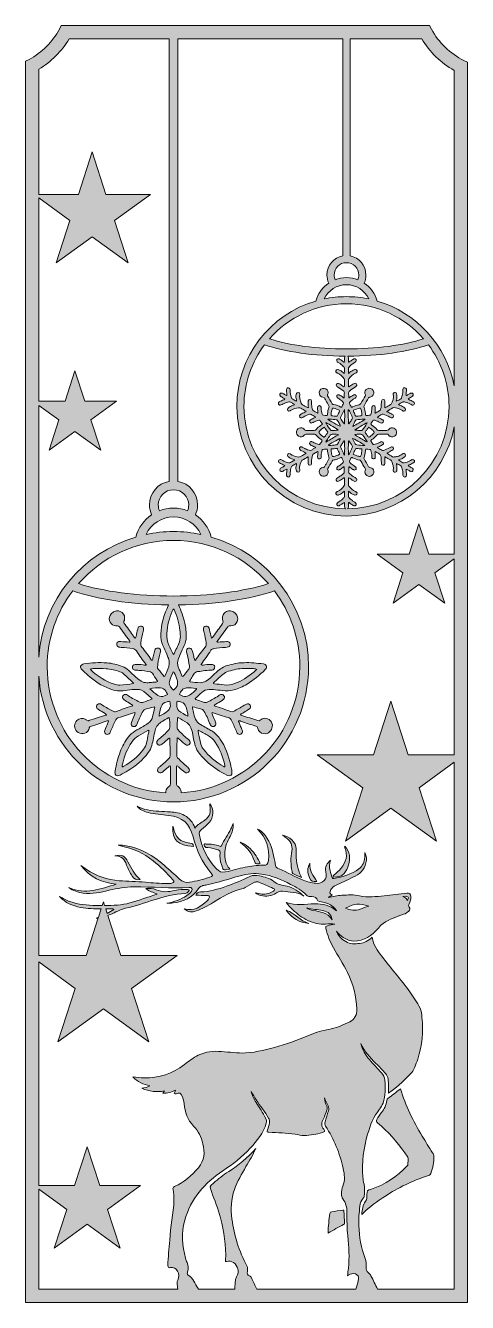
# Model space of a CAD drawing. Header units: centimetres. Extents: x 3.8 to 10.1, y -19.1 to -0.9.
import ezdxf

# ---------------------------------------------------------------- set-up
doc = ezdxf.new("R2010")
doc.units = ezdxf.units.CM
doc.header["$MEASUREMENT"] = 0
doc.layers.add('Layer 1', color=7, linetype='Continuous')

# ---------------------------------------------------------------- blocks, each defined once
blk = doc.blocks.new('block 2')
at = {"layer": 'Layer 1', "true_color": 0x71291b}
h = blk.add_hatch(color=26, dxfattribs=at)
h.dxf.hatch_style = 2
edge = h.paths.add_edge_path()
edge.add_spline(control_points=[(10.081, -1.414), (9.886, -1.317), (9.723, -1.158), (9.62, -0.967), (9.62, -0.967), (9.594, -0.916), (9.594, -0.916), (9.594, -0.916), (8.46, -0.916), (8.46, -0.916), (8.46, -0.916), (8.358, -0.916), (8.358, -0.916), (8.358, -0.916), (4.347, -0.916), (4.347, -0.916), (4.347, -0.916), (4.32, -0.967), (4.32, -0.967), (4.222, -1.151), (4.072, -1.301), (3.887, -1.4), (3.887, -1.4), (3.837, -1.426), (3.837, -1.426), (3.837, -1.426), (3.837, -19.099), (3.837, -19.099), (3.837, -19.099), (10.133, -19.099), (10.133, -19.099), (10.133, -19.099), (10.133, -1.44), (10.133, -1.44), (10.133, -1.44), (10.081, -1.414), (10.081, -1.414)], knot_values=[0, 0, 0, 0, 1, 1, 1, 2, 2, 2, 3, 3, 3, 4, 4, 4, 5, 5, 5, 6, 6, 6, 7, 7, 7, 8, 8, 8, 9, 9, 9, 10, 10, 10, 11, 11, 11, 12, 12, 12, 12], degree=3, periodic=1)
edge = h.paths.add_edge_path()
edge.add_spline(control_points=[(8.46, -1.105), (8.46, -1.105), (9.482, -1.105), (9.482, -1.105), (9.593, -1.292), (9.754, -1.449), (9.944, -1.555), (9.944, -1.555), (9.944, -6.046), (9.944, -6.046), (9.834, -5.468), (9.404, -5.002), (8.846, -4.839), (8.817, -4.733), (8.75, -4.643), (8.663, -4.583), (8.679, -4.548), (8.687, -4.509), (8.687, -4.469), (8.687, -4.333), (8.589, -4.22), (8.46, -4.196), (8.46, -4.196), (8.46, -1.105), (8.46, -1.105)], knot_values=[0, 0, 0, 0, 1, 1, 1, 2, 2, 2, 3, 3, 3, 4, 4, 4, 5, 5, 5, 6, 6, 6, 7, 7, 7, 8, 8, 8, 8], degree=3, periodic=1)
edge = h.paths.add_edge_path()
edge.add_spline(control_points=[(8.381, -5.71), (8.374, -5.713), (8.37, -5.706), (8.365, -5.703), (8.349, -5.692), (8.334, -5.681), (8.317, -5.67), (8.313, -5.667), (8.308, -5.665), (8.304, -5.663), (8.293, -5.656), (8.279, -5.664), (8.273, -5.672), (8.268, -5.682), (8.269, -5.695), (8.277, -5.703), (8.281, -5.707), (8.286, -5.71), (8.291, -5.713), (8.303, -5.721), (8.315, -5.729), (8.327, -5.737), (8.345, -5.75), (8.36, -5.766), (8.375, -5.782), (8.381, -5.789), (8.383, -5.796), (8.383, -5.805), (8.383, -5.82), (8.383, -5.834), (8.383, -5.848), (8.383, -5.855), (8.386, -5.864), (8.381, -5.867), (8.372, -5.872), (8.368, -5.862), (8.363, -5.857), (8.345, -5.84), (8.324, -5.828), (8.301, -5.819), (8.295, -5.817), (8.29, -5.815), (8.284, -5.815), (8.272, -5.815), (8.263, -5.822), (8.259, -5.833), (8.256, -5.842), (8.26, -5.853), (8.269, -5.86), (8.273, -5.862), (8.276, -5.864), (8.28, -5.865), (8.323, -5.88), (8.35, -5.914), (8.376, -5.948), (8.38, -5.952), (8.382, -5.957), (8.381, -5.962), (8.381, -5.993), (8.381, -6.023), (8.38, -6.053), (8.38, -6.06), (8.376, -6.061), (8.37, -6.058), (8.353, -6.046), (8.336, -6.035), (8.319, -6.024), (8.312, -6.02), (8.304, -6.016), (8.297, -6.012), (8.286, -6.007), (8.272, -6.013), (8.266, -6.022), (8.259, -6.033), (8.261, -6.046), (8.271, -6.054), (8.276, -6.058), (8.282, -6.061), (8.288, -6.065), (8.317, -6.082), (8.346, -6.1), (8.37, -6.125), (8.376, -6.131), (8.379, -6.138), (8.379, -6.147), (8.378, -6.165), (8.378, -6.184), (8.378, -6.203), (8.378, -6.208), (8.381, -6.215), (8.374, -6.218), (8.369, -6.22), (8.365, -6.214), (8.362, -6.211), (8.344, -6.197), (8.325, -6.185), (8.304, -6.174), (8.294, -6.169), (8.28, -6.173), (8.274, -6.183), (8.268, -6.193), (8.269, -6.206), (8.277, -6.214), (8.28, -6.217), (8.285, -6.22), (8.289, -6.223), (8.298, -6.229), (8.308, -6.235), (8.316, -6.241), (8.334, -6.253), (8.35, -6.267), (8.364, -6.283), (8.367, -6.287), (8.37, -6.291), (8.367, -6.296), (8.359, -6.313), (8.351, -6.33), (8.342, -6.346), (8.34, -6.352), (8.336, -6.352), (8.33, -6.349), (8.297, -6.332), (8.262, -6.32), (8.225, -6.314), (8.216, -6.313), (8.212, -6.309), (8.207, -6.302), (8.185, -6.265), (8.163, -6.228), (8.141, -6.191), (8.137, -6.185), (8.138, -6.18), (8.141, -6.175), (8.149, -6.159), (8.151, -6.142), (8.145, -6.125), (8.135, -6.093), (8.1, -6.075), (8.066, -6.085), (8.033, -6.094), (8.013, -6.13), (8.023, -6.163), (8.03, -6.188), (8.047, -6.204), (8.072, -6.208), (8.087, -6.21), (8.096, -6.215), (8.102, -6.23), (8.105, -6.238), (8.111, -6.246), (8.115, -6.254), (8.13, -6.28), (8.144, -6.306), (8.158, -6.332), (8.162, -6.338), (8.163, -6.345), (8.16, -6.353), (8.148, -6.382), (8.141, -6.413), (8.14, -6.444), (8.139, -6.449), (8.139, -6.454), (8.138, -6.459), (8.136, -6.468), (8.135, -6.469), (8.127, -6.469), (8.111, -6.47), (8.096, -6.467), (8.081, -6.466), (8.068, -6.466), (8.064, -6.46), (8.061, -6.449), (8.053, -6.422), (8.05, -6.396), (8.049, -6.369), (8.049, -6.362), (8.049, -6.355), (8.048, -6.349), (8.045, -6.338), (8.038, -6.331), (8.027, -6.329), (8.017, -6.326), (8.009, -6.331), (8.003, -6.339), (7.999, -6.344), (7.998, -6.35), (7.998, -6.356), (7.999, -6.374), (7.998, -6.393), (8.001, -6.411), (8.003, -6.419), (8.005, -6.426), (8.002, -6.434), (8, -6.434), (7.997, -6.434), (7.995, -6.433), (7.975, -6.422), (7.955, -6.41), (7.935, -6.399), (7.929, -6.396), (7.927, -6.392), (7.925, -6.386), (7.918, -6.363), (7.914, -6.338), (7.913, -6.314), (7.912, -6.297), (7.913, -6.28), (7.912, -6.263), (7.911, -6.25), (7.9, -6.242), (7.888, -6.242), (7.876, -6.241), (7.865, -6.249), (7.862, -6.261), (7.861, -6.267), (7.862, -6.273), (7.862, -6.279), (7.861, -6.305), (7.862, -6.331), (7.866, -6.357), (7.86, -6.359), (7.857, -6.357), (7.853, -6.355), (7.83, -6.341), (7.806, -6.328), (7.782, -6.315), (7.774, -6.31), (7.769, -6.304), (7.765, -6.294), (7.756, -6.274), (7.749, -6.254), (7.745, -6.232), (7.741, -6.214), (7.739, -6.197), (7.743, -6.179), (7.744, -6.175), (7.745, -6.169), (7.744, -6.164), (7.744, -6.152), (7.734, -6.142), (7.723, -6.14), (7.71, -6.139), (7.699, -6.146), (7.695, -6.158), (7.694, -6.161), (7.694, -6.165), (7.693, -6.168), (7.687, -6.195), (7.689, -6.222), (7.696, -6.248), (7.698, -6.254), (7.701, -6.259), (7.696, -6.266), (7.679, -6.256), (7.663, -6.246), (7.646, -6.237), (7.632, -6.231), (7.626, -6.22), (7.621, -6.207), (7.612, -6.179), (7.608, -6.15), (7.607, -6.12), (7.607, -6.11), (7.607, -6.1), (7.604, -6.09), (7.6, -6.079), (7.592, -6.074), (7.581, -6.074), (7.566, -6.073), (7.555, -6.083), (7.556, -6.099), (7.557, -6.123), (7.556, -6.146), (7.56, -6.17), (7.561, -6.175), (7.563, -6.18), (7.56, -6.184), (7.554, -6.186), (7.551, -6.182), (7.546, -6.18), (7.532, -6.172), (7.519, -6.164), (7.505, -6.156), (7.499, -6.152), (7.493, -6.149), (7.486, -6.149), (7.474, -6.149), (7.465, -6.155), (7.46, -6.166), (7.456, -6.176), (7.458, -6.187), (7.467, -6.194), (7.471, -6.198), (7.476, -6.201), (7.481, -6.203), (7.495, -6.212), (7.509, -6.22), (7.523, -6.228), (7.526, -6.23), (7.531, -6.23), (7.53, -6.237), (7.51, -6.247), (7.49, -6.256), (7.469, -6.266), (7.463, -6.27), (7.457, -6.272), (7.452, -6.276), (7.441, -6.284), (7.438, -6.297), (7.443, -6.308), (7.45, -6.32), (7.463, -6.325), (7.476, -6.319), (7.486, -6.315), (7.496, -6.31), (7.505, -6.305), (7.528, -6.293), (7.551, -6.284), (7.576, -6.278), (7.592, -6.274), (7.607, -6.274), (7.622, -6.284), (7.633, -6.293), (7.646, -6.299), (7.659, -6.306), (7.663, -6.309), (7.668, -6.31), (7.67, -6.316), (7.661, -6.319), (7.652, -6.322), (7.643, -6.325), (7.621, -6.332), (7.602, -6.344), (7.584, -6.358), (7.58, -6.361), (7.576, -6.365), (7.573, -6.369), (7.566, -6.378), (7.567, -6.39), (7.574, -6.399), (7.581, -6.408), (7.594, -6.411), (7.604, -6.405), (7.608, -6.404), (7.611, -6.401), (7.614, -6.399), (7.647, -6.371), (7.687, -6.364), (7.727, -6.358), (7.738, -6.356), (7.748, -6.359), (7.758, -6.365), (7.78, -6.378), (7.802, -6.39), (7.823, -6.404), (7.827, -6.406), (7.833, -6.406), (7.833, -6.413), (7.811, -6.424), (7.79, -6.435), (7.768, -6.447), (7.761, -6.45), (7.755, -6.454), (7.749, -6.459), (7.739, -6.467), (7.737, -6.48), (7.743, -6.491), (7.749, -6.5), (7.764, -6.507), (7.774, -6.501), (7.78, -6.497), (7.786, -6.494), (7.792, -6.491), (7.822, -6.475), (7.851, -6.459), (7.885, -6.451), (7.893, -6.449), (7.899, -6.449), (7.906, -6.454), (7.925, -6.466), (7.945, -6.477), (7.965, -6.489), (7.967, -6.49), (7.969, -6.491), (7.967, -6.494), (7.965, -6.5), (7.959, -6.499), (7.955, -6.501), (7.935, -6.511), (7.915, -6.52), (7.896, -6.531), (7.883, -6.538), (7.881, -6.55), (7.886, -6.561), (7.891, -6.574), (7.903, -6.579), (7.917, -6.575), (7.923, -6.573), (7.929, -6.569), (7.935, -6.567), (7.952, -6.557), (7.97, -6.549), (7.988, -6.543), (7.998, -6.54), (8.008, -6.538), (8.017, -6.535), (8.024, -6.533), (8.029, -6.536), (8.033, -6.541), (8.043, -6.558), (8.054, -6.574), (8.066, -6.592), (8.056, -6.6), (8.048, -6.605), (8.04, -6.611), (8.017, -6.627), (7.996, -6.645), (7.98, -6.666), (7.972, -6.677), (7.963, -6.681), (7.95, -6.681), (7.911, -6.681), (7.871, -6.682), (7.831, -6.683), (7.821, -6.683), (7.816, -6.679), (7.81, -6.672), (7.798, -6.653), (7.779, -6.644), (7.756, -6.645), (7.727, -6.646), (7.704, -6.666), (7.697, -6.695), (7.691, -6.722), (7.703, -6.75), (7.727, -6.764), (7.753, -6.779), (7.785, -6.776), (7.804, -6.753), (7.816, -6.738), (7.828, -6.733), (7.846, -6.736), (7.852, -6.737), (7.858, -6.736), (7.864, -6.736), (7.895, -6.737), (7.927, -6.737), (7.958, -6.737), (7.965, -6.738), (7.97, -6.739), (7.975, -6.745), (7.996, -6.773), (8.021, -6.794), (8.05, -6.813), (8.055, -6.817), (8.062, -6.82), (8.064, -6.828), (8.054, -6.844), (8.043, -6.861), (8.031, -6.878), (8.028, -6.883), (8.024, -6.884), (8.018, -6.883), (7.993, -6.878), (7.97, -6.869), (7.947, -6.857), (7.937, -6.852), (7.928, -6.847), (7.918, -6.843), (7.906, -6.837), (7.894, -6.842), (7.887, -6.853), (7.88, -6.864), (7.882, -6.876), (7.893, -6.884), (7.897, -6.888), (7.903, -6.891), (7.908, -6.894), (7.928, -6.905), (7.948, -6.914), (7.969, -6.922), (7.968, -6.926), (7.966, -6.929), (7.963, -6.93), (7.951, -6.937), (7.939, -6.944), (7.928, -6.951), (7.917, -6.957), (7.907, -6.968), (7.894, -6.968), (7.882, -6.968), (7.869, -6.962), (7.856, -6.958), (7.845, -6.953), (7.834, -6.948), (7.823, -6.943), (7.811, -6.937), (7.798, -6.93), (7.786, -6.923), (7.781, -6.92), (7.777, -6.918), (7.772, -6.916), (7.76, -6.913), (7.748, -6.918), (7.742, -6.929), (7.738, -6.939), (7.74, -6.951), (7.749, -6.959), (7.755, -6.964), (7.761, -6.967), (7.768, -6.971), (7.789, -6.982), (7.811, -6.993), (7.832, -7.004), (7.832, -7.01), (7.828, -7.012), (7.824, -7.014), (7.807, -7.024), (7.789, -7.034), (7.772, -7.044), (7.741, -7.063), (7.741, -7.063), (7.706, -7.057), (7.672, -7.05), (7.64, -7.042), (7.614, -7.018), (7.611, -7.016), (7.608, -7.014), (7.605, -7.013), (7.594, -7.007), (7.58, -7.01), (7.573, -7.02), (7.566, -7.03), (7.566, -7.042), (7.576, -7.052), (7.58, -7.057), (7.586, -7.061), (7.591, -7.065), (7.612, -7.081), (7.636, -7.092), (7.662, -7.098), (7.664, -7.099), (7.666, -7.1), (7.667, -7.103), (7.668, -7.106), (7.666, -7.107), (7.664, -7.108), (7.647, -7.118), (7.63, -7.127), (7.614, -7.138), (7.605, -7.143), (7.596, -7.144), (7.587, -7.142), (7.563, -7.137), (7.539, -7.13), (7.518, -7.119), (7.506, -7.113), (7.495, -7.108), (7.484, -7.102), (7.477, -7.098), (7.471, -7.097), (7.464, -7.097), (7.448, -7.097), (7.437, -7.114), (7.442, -7.129), (7.444, -7.136), (7.449, -7.14), (7.455, -7.144), (7.464, -7.149), (7.473, -7.153), (7.482, -7.158), (7.499, -7.166), (7.515, -7.173), (7.533, -7.182), (7.526, -7.189), (7.518, -7.193), (7.511, -7.197), (7.497, -7.205), (7.483, -7.212), (7.47, -7.221), (7.457, -7.229), (7.455, -7.244), (7.463, -7.257), (7.47, -7.268), (7.483, -7.272), (7.496, -7.266), (7.51, -7.259), (7.524, -7.25), (7.538, -7.243), (7.545, -7.239), (7.552, -7.233), (7.561, -7.233), (7.561, -7.235), (7.562, -7.237), (7.562, -7.239), (7.557, -7.263), (7.558, -7.287), (7.556, -7.31), (7.556, -7.315), (7.556, -7.32), (7.557, -7.325), (7.558, -7.336), (7.569, -7.345), (7.58, -7.345), (7.589, -7.345), (7.6, -7.339), (7.603, -7.329), (7.605, -7.323), (7.606, -7.316), (7.607, -7.309), (7.608, -7.299), (7.608, -7.289), (7.608, -7.279), (7.609, -7.252), (7.616, -7.227), (7.624, -7.202), (7.627, -7.194), (7.632, -7.188), (7.64, -7.184), (7.656, -7.175), (7.672, -7.165), (7.688, -7.156), (7.691, -7.154), (7.694, -7.153), (7.699, -7.155), (7.697, -7.166), (7.695, -7.178), (7.692, -7.189), (7.687, -7.213), (7.69, -7.236), (7.695, -7.259), (7.698, -7.272), (7.711, -7.279), (7.722, -7.277), (7.734, -7.276), (7.744, -7.266), (7.744, -7.254), (7.744, -7.248), (7.743, -7.242), (7.743, -7.236), (7.741, -7.225), (7.739, -7.214), (7.741, -7.203), (7.746, -7.174), (7.754, -7.146), (7.767, -7.119), (7.769, -7.113), (7.772, -7.109), (7.778, -7.105), (7.805, -7.09), (7.833, -7.075), (7.86, -7.06), (7.861, -7.059), (7.863, -7.059), (7.865, -7.059), (7.867, -7.065), (7.865, -7.071), (7.864, -7.077), (7.861, -7.102), (7.861, -7.127), (7.862, -7.153), (7.863, -7.166), (7.874, -7.177), (7.887, -7.177), (7.9, -7.177), (7.911, -7.167), (7.912, -7.153), (7.912, -7.146), (7.912, -7.139), (7.912, -7.132), (7.912, -7.1), (7.915, -7.067), (7.924, -7.035), (7.926, -7.026), (7.931, -7.02), (7.939, -7.016), (7.957, -7.007), (7.974, -6.996), (7.992, -6.987), (7.995, -6.985), (7.998, -6.981), (8.003, -6.985), (8.005, -6.992), (8.003, -6.998), (8.002, -7.005), (7.998, -7.024), (7.999, -7.043), (7.998, -7.063), (7.998, -7.069), (7.999, -7.074), (8.003, -7.079), (8.011, -7.088), (8.02, -7.09), (8.031, -7.087), (8.041, -7.085), (8.046, -7.077), (8.048, -7.068), (8.049, -7.059), (8.049, -7.051), (8.049, -7.043), (8.05, -7.015), (8.055, -6.987), (8.064, -6.96), (8.066, -6.954), (8.07, -6.951), (8.077, -6.951), (8.091, -6.95), (8.105, -6.949), (8.12, -6.949), (8.136, -6.948), (8.137, -6.949), (8.139, -6.964), (8.139, -6.969), (8.14, -6.973), (8.14, -6.977), (8.142, -7.007), (8.148, -7.036), (8.159, -7.063), (8.163, -7.071), (8.163, -7.079), (8.158, -7.087), (8.144, -7.111), (8.131, -7.135), (8.118, -7.16), (8.11, -7.173), (8.102, -7.186), (8.095, -7.2), (8.092, -7.205), (8.089, -7.209), (8.082, -7.209), (8.079, -7.209), (8.077, -7.209), (8.074, -7.209), (8.044, -7.214), (8.021, -7.239), (8.02, -7.27), (8.019, -7.3), (8.043, -7.329), (8.073, -7.335), (8.103, -7.34), (8.134, -7.323), (8.145, -7.294), (8.151, -7.277), (8.15, -7.261), (8.142, -7.245), (8.138, -7.238), (8.138, -7.232), (8.142, -7.224), (8.163, -7.19), (8.185, -7.155), (8.205, -7.12), (8.211, -7.109), (8.218, -7.101), (8.232, -7.102), (8.237, -7.103), (8.242, -7.1), (8.247, -7.099), (8.275, -7.093), (8.302, -7.082), (8.327, -7.069), (8.336, -7.065), (8.339, -7.066), (8.344, -7.074), (8.351, -7.087), (8.357, -7.101), (8.364, -7.115), (8.37, -7.128), (8.37, -7.128), (8.36, -7.139), (8.344, -7.157), (8.326, -7.171), (8.306, -7.184), (8.297, -7.189), (8.288, -7.195), (8.28, -7.201), (8.27, -7.209), (8.267, -7.222), (8.273, -7.233), (8.279, -7.244), (8.293, -7.249), (8.305, -7.243), (8.31, -7.241), (8.314, -7.238), (8.319, -7.236), (8.336, -7.225), (8.353, -7.214), (8.368, -7.201), (8.37, -7.199), (8.373, -7.198), (8.375, -7.199), (8.378, -7.201), (8.378, -7.203), (8.378, -7.206), (8.378, -7.219), (8.378, -7.233), (8.378, -7.246), (8.379, -7.287), (8.379, -7.287), (8.348, -7.313), (8.342, -7.318), (8.335, -7.323), (8.328, -7.328), (8.313, -7.338), (8.298, -7.346), (8.283, -7.356), (8.278, -7.359), (8.273, -7.362), (8.269, -7.366), (8.261, -7.373), (8.26, -7.383), (8.264, -7.392), (8.268, -7.401), (8.275, -7.406), (8.286, -7.407), (8.294, -7.407), (8.301, -7.404), (8.307, -7.4), (8.327, -7.388), (8.347, -7.375), (8.367, -7.362), (8.37, -7.36), (8.373, -7.356), (8.378, -7.358), (8.379, -7.36), (8.38, -7.361), (8.38, -7.363), (8.381, -7.393), (8.381, -7.423), (8.382, -7.454), (8.382, -7.459), (8.38, -7.464), (8.377, -7.468), (8.351, -7.503), (8.324, -7.536), (8.282, -7.552), (8.279, -7.553), (8.275, -7.554), (8.272, -7.556), (8.261, -7.563), (8.255, -7.575), (8.259, -7.586), (8.265, -7.6), (8.278, -7.607), (8.292, -7.602), (8.314, -7.595), (8.334, -7.584), (8.352, -7.57), (8.361, -7.563), (8.368, -7.552), (8.379, -7.548), (8.387, -7.56), (8.381, -7.573), (8.383, -7.585), (8.384, -7.591), (8.382, -7.598), (8.383, -7.605), (8.385, -7.621), (8.378, -7.632), (8.368, -7.643), (8.348, -7.665), (8.326, -7.682), (8.302, -7.698), (8.294, -7.703), (8.286, -7.708), (8.279, -7.713), (8.269, -7.721), (8.267, -7.733), (8.272, -7.743), (8.278, -7.754), (8.291, -7.759), (8.303, -7.756), (8.307, -7.754), (8.312, -7.751), (8.316, -7.748), (8.327, -7.741), (8.338, -7.733), (8.35, -7.726), (8.36, -7.72), (8.367, -7.711), (8.379, -7.707), (8.387, -7.718), (8.381, -7.731), (8.383, -7.743), (8.384, -7.756), (8.382, -7.769), (8.384, -7.781), (8.385, -7.79), (8.39, -7.796), (8.397, -7.799), (7.598, -7.792), (6.949, -7.14), (6.949, -6.339), (6.949, -6.01), (7.058, -5.706), (7.243, -5.461), (7.532, -5.563), (7.946, -5.622), (8.39, -5.624), (8.385, -5.629), (8.383, -5.635), (8.383, -5.642), (8.383, -5.659), (8.383, -5.676), (8.383, -5.693), (8.383, -5.699), (8.386, -5.706), (8.381, -5.71)], knot_values=[0, 0, 0, 0, 1, 1, 1, 2, 2, 2, 3, 3, 3, 4, 4, 4, 5, 5, 5, 6, 6, 6, 7, 7, 7, 8, 8, 8, 9, 9, 9, 10, 10, 10, 11, 11, 11, 12, 12, 12, 13, 13, 13, 14, 14, 14, 15, 15, 15, 16, 16, 16, 17, 17, 17, 18, 18, 18, 19, 19, 19, 20, 20, 20, 21, 21, 21, 22, 22, 22, 23, 23, 23, 24, 24, 24, 25, 25, 25, 26, 26, 26, 27, 27, 27, 28, 28, 28, 29, 29, 29, 30, 30, 30, 31, 31, 31, 32, 32, 32, 33, 33, 33, 34, 34, 34, 35, 35, 35, 36, 36, 36, 37, 37, 37, 38, 38, 38, 39, 39, 39, 40, 40, 40, 41, 41, 41, 42, 42, 42, 43, 43, 43, 44, 44, 44, 45, 45, 45, 46, 46, 46, 47, 47, 47, 48, 48, 48, 49, 49, 49, 50, 50, 50, 51, 51, 51, 52, 52, 52, 53, 53, 53, 54, 54, 54, 55, 55, 55, 56, 56, 56, 57, 57, 57, 58, 58, 58, 59, 59, 59, 60, 60, 60, 61, 61, 61, 62, 62, 62, 63, 63, 63, 64, 64, 64, 65, 65, 65, 66, 66, 66, 67, 67, 67, 68, 68, 68, 69, 69, 69, 70, 70, 70, 71, 71, 71, 72, 72, 72, 73, 73, 73, 74, 74, 74, 75, 75, 75, 76, 76, 76, 77, 77, 77, 78, 78, 78, 79, 79, 79, 80, 80, 80, 81, 81, 81, 82, 82, 82, 83, 83, 83, 84, 84, 84, 85, 85, 85, 86, 86, 86, 87, 87, 87, 88, 88, 88, 89, 89, 89, 90, 90, 90, 91, 91, 91, 92, 92, 92, 93, 93, 93, 94, 94, 94, 95, 95, 95, 96, 96, 96, 97, 97, 97, 98, 98, 98, 99, 99, 99, 100, 100, 100, 101, 101, 101, 102, 102, 102, 103, 103, 103, 104, 104, 104, 105, 105, 105, 106, 106, 106, 107, 107, 107, 108, 108, 108, 109, 109, 109, 110, 110, 110, 111, 111, 111, 112, 112, 112, 113, 113, 113, 114, 114, 114, 115, 115, 115, 116, 116, 116, 117, 117, 117, 118, 118, 118, 119, 119, 119, 120, 120, 120, 121, 121, 121, 122, 122, 122, 123, 123, 123, 124, 124, 124, 125, 125, 125, 126, 126, 126, 127, 127, 127, 128, 128, 128, 129, 129, 129, 130, 130, 130, 131, 131, 131, 132, 132, 132, 133, 133, 133, 134, 134, 134, 135, 135, 135, 136, 136, 136, 137, 137, 137, 138, 138, 138, 139, 139, 139, 140, 140, 140, 141, 141, 141, 142, 142, 142, 143, 143, 143, 144, 144, 144, 145, 145, 145, 146, 146, 146, 147, 147, 147, 148, 148, 148, 149, 149, 149, 150, 150, 150, 151, 151, 151, 152, 152, 152, 153, 153, 153, 154, 154, 154, 155, 155, 155, 156, 156, 156, 157, 157, 157, 158, 158, 158, 159, 159, 159, 160, 160, 160, 161, 161, 161, 162, 162, 162, 163, 163, 163, 164, 164, 164, 165, 165, 165, 166, 166, 166, 167, 167, 167, 168, 168, 168, 169, 169, 169, 170, 170, 170, 171, 171, 171, 172, 172, 172, 173, 173, 173, 174, 174, 174, 175, 175, 175, 176, 176, 176, 177, 177, 177, 178, 178, 178, 179, 179, 179, 180, 180, 180, 181, 181, 181, 182, 182, 182, 183, 183, 183, 184, 184, 184, 185, 185, 185, 186, 186, 186, 187, 187, 187, 188, 188, 188, 189, 189, 189, 190, 190, 190, 191, 191, 191, 192, 192, 192, 193, 193, 193, 194, 194, 194, 195, 195, 195, 196, 196, 196, 197, 197, 197, 198, 198, 198, 199, 199, 199, 200, 200, 200, 201, 201, 201, 202, 202, 202, 203, 203, 203, 204, 204, 204, 205, 205, 205, 206, 206, 206, 207, 207, 207, 208, 208, 208, 209, 209, 209, 210, 210, 210, 211, 211, 211, 212, 212, 212, 213, 213, 213, 214, 214, 214, 215, 215, 215, 216, 216, 216, 217, 217, 217, 218, 218, 218, 219, 219, 219, 220, 220, 220, 221, 221, 221, 222, 222, 222, 223, 223, 223, 224, 224, 224, 225, 225, 225, 226, 226, 226, 227, 227, 227, 228, 228, 228, 229, 229, 229, 230, 230, 230, 231, 231, 231, 232, 232, 232, 233, 233, 233, 234, 234, 234, 235, 235, 235, 236, 236, 236, 237, 237, 237, 238, 238, 238, 239, 239, 239, 240, 240, 240, 241, 241, 241, 242, 242, 242, 243, 243, 243, 244, 244, 244, 245, 245, 245, 246, 246, 246, 247, 247, 247, 248, 248, 248, 249, 249, 249, 250, 250, 250, 251, 251, 251, 252, 252, 252, 253, 253, 253, 254, 254, 254, 255, 255, 255, 256, 256, 256, 257, 257, 257, 258, 258, 258, 259, 259, 259, 260, 260, 260, 261, 261, 261, 262, 262, 262, 263, 263, 263, 264, 264, 264, 265, 265, 265, 266, 266, 266, 267, 267, 267, 268, 268, 268, 269, 269, 269, 270, 270, 270, 271, 271, 271, 272, 272, 272, 273, 273, 273, 274, 274, 274, 275, 275, 275, 276, 276, 276, 277, 277, 277, 278, 278, 278, 279, 279, 279, 280, 280, 280, 281, 281, 281, 282, 282, 282, 283, 283, 283, 284, 284, 284, 285, 285, 285, 286, 286, 286, 287, 287, 287, 288, 288, 288, 289, 289, 289, 290, 290, 290, 291, 291, 291, 292, 292, 292, 293, 293, 293, 294, 294, 294, 295, 295, 295, 296, 296, 296, 297, 297, 297, 298, 298, 298, 299, 299, 299, 300, 300, 300, 301, 301, 301, 302, 302, 302, 302], degree=3, periodic=1)
edge = h.paths.add_edge_path()
edge.add_spline(control_points=[(8.38, -6.586), (8.377, -6.589), (8.375, -6.587), (8.374, -6.585), (8.36, -6.565), (8.346, -6.545), (8.333, -6.524), (8.33, -6.519), (8.328, -6.514), (8.325, -6.508), (8.324, -6.505), (8.323, -6.502), (8.325, -6.499), (8.342, -6.461), (8.357, -6.423), (8.381, -6.383), (8.385, -6.416), (8.384, -6.56), (8.38, -6.586)], knot_values=[0, 0, 0, 0, 1, 1, 1, 2, 2, 2, 3, 3, 3, 4, 4, 4, 5, 5, 5, 6, 6, 6, 6], degree=3, periodic=1)
edge = h.paths.add_edge_path()
edge.add_spline(control_points=[(8.383, -6.909), (8.384, -6.946), (8.383, -6.983), (8.383, -7.02), (8.383, -7.023), (8.383, -7.026), (8.382, -7.033), (8.372, -7.024), (8.369, -7.015), (8.365, -7.007), (8.353, -6.98), (8.341, -6.953), (8.328, -6.926), (8.323, -6.917), (8.324, -6.909), (8.329, -6.901), (8.334, -6.893), (8.338, -6.885), (8.343, -6.877), (8.354, -6.862), (8.364, -6.846), (8.375, -6.831), (8.375, -6.83), (8.377, -6.83), (8.379, -6.83), (8.381, -6.83), (8.382, -6.831), (8.382, -6.834), (8.382, -6.859), (8.383, -6.884), (8.383, -6.909)], knot_values=[0, 0, 0, 0, 1, 1, 1, 2, 2, 2, 3, 3, 3, 4, 4, 4, 5, 5, 5, 6, 6, 6, 7, 7, 7, 8, 8, 8, 9, 9, 9, 10, 10, 10, 10], degree=3, periodic=1)
edge = h.paths.add_edge_path()
edge.add_spline(control_points=[(8.288, -6.867), (8.281, -6.881), (8.271, -6.889), (8.255, -6.889), (8.224, -6.891), (8.194, -6.894), (8.164, -6.896), (8.159, -6.897), (8.153, -6.898), (8.148, -6.893), (8.166, -6.878), (8.287, -6.808), (8.319, -6.795), (8.323, -6.798), (8.321, -6.801), (8.319, -6.804), (8.309, -6.825), (8.298, -6.846), (8.288, -6.867)], knot_values=[0, 0, 0, 0, 1, 1, 1, 2, 2, 2, 3, 3, 3, 4, 4, 4, 5, 5, 5, 6, 6, 6, 6], degree=3, periodic=1)
edge = h.paths.add_edge_path()
edge.add_spline(control_points=[(8.312, -7.014), (8.313, -7.017), (8.311, -7.02), (8.308, -7.022), (8.283, -7.036), (8.256, -7.045), (8.228, -7.052), (8.213, -7.055), (8.208, -7.052), (8.203, -7.037), (8.196, -7.013), (8.19, -6.989), (8.19, -6.963), (8.19, -6.96), (8.189, -6.956), (8.19, -6.953), (8.19, -6.949), (8.191, -6.946), (8.195, -6.946), (8.22, -6.943), (8.246, -6.941), (8.27, -6.938), (8.275, -6.938), (8.279, -6.941), (8.28, -6.945), (8.291, -6.968), (8.302, -6.991), (8.312, -7.014)], knot_values=[0, 0, 0, 0, 1, 1, 1, 2, 2, 2, 3, 3, 3, 4, 4, 4, 5, 5, 5, 6, 6, 6, 7, 7, 7, 8, 8, 8, 9, 9, 9, 9], degree=3, periodic=1)
edge = h.paths.add_edge_path()
edge.add_spline(control_points=[(8.264, -6.53), (8.271, -6.53), (8.277, -6.533), (8.28, -6.539), (8.284, -6.545), (8.288, -6.55), (8.291, -6.556), (8.301, -6.575), (8.31, -6.594), (8.319, -6.613), (8.32, -6.616), (8.323, -6.619), (8.321, -6.622), (8.296, -6.614), (8.165, -6.54), (8.142, -6.521), (8.155, -6.521), (8.164, -6.52), (8.174, -6.521), (8.204, -6.524), (8.234, -6.527), (8.264, -6.53)], knot_values=[0, 0, 0, 0, 1, 1, 1, 2, 2, 2, 3, 3, 3, 4, 4, 4, 5, 5, 5, 6, 6, 6, 7, 7, 7, 7], degree=3, periodic=1)
edge = h.paths.add_edge_path()
edge.add_spline(control_points=[(8.19, -6.461), (8.19, -6.458), (8.19, -6.455), (8.19, -6.453), (8.191, -6.427), (8.196, -6.401), (8.205, -6.377), (8.209, -6.366), (8.213, -6.364), (8.224, -6.366), (8.254, -6.371), (8.281, -6.381), (8.307, -6.395), (8.313, -6.398), (8.313, -6.402), (8.311, -6.408), (8.301, -6.427), (8.292, -6.447), (8.283, -6.467), (8.28, -6.477), (8.274, -6.481), (8.264, -6.479), (8.243, -6.477), (8.222, -6.476), (8.202, -6.473), (8.192, -6.472), (8.19, -6.47), (8.19, -6.461)], knot_values=[0, 0, 0, 0, 1, 1, 1, 2, 2, 2, 3, 3, 3, 4, 4, 4, 5, 5, 5, 6, 6, 6, 7, 7, 7, 8, 8, 8, 9, 9, 9, 9], degree=3, periodic=1)
edge = h.paths.add_edge_path()
edge.add_spline(control_points=[(8.291, -6.676), (8.28, -6.679), (8.27, -6.679), (8.261, -6.68), (8.241, -6.683), (8.22, -6.683), (8.2, -6.682), (8.194, -6.682), (8.189, -6.682), (8.185, -6.676), (8.162, -6.644), (8.138, -6.614), (8.118, -6.58), (8.117, -6.578), (8.117, -6.576), (8.115, -6.57), (8.164, -6.595), (8.271, -6.659), (8.291, -6.676)], knot_values=[0, 0, 0, 0, 1, 1, 1, 2, 2, 2, 3, 3, 3, 4, 4, 4, 5, 5, 5, 6, 6, 6, 6], degree=3, periodic=1)
edge = h.paths.add_edge_path()
edge.add_spline(control_points=[(8.145, -6.708), (8.129, -6.731), (8.114, -6.753), (8.098, -6.775), (8.095, -6.779), (8.091, -6.78), (8.087, -6.777), (8.061, -6.761), (8.038, -6.742), (8.018, -6.718), (8.012, -6.71), (8.012, -6.707), (8.019, -6.699), (8.04, -6.674), (8.064, -6.654), (8.094, -6.637), (8.111, -6.661), (8.128, -6.684), (8.145, -6.708)], knot_values=[0, 0, 0, 0, 1, 1, 1, 2, 2, 2, 3, 3, 3, 4, 4, 4, 5, 5, 5, 6, 6, 6, 6], degree=3, periodic=1)
edge = h.paths.add_edge_path()
edge.add_spline(control_points=[(8.13, -6.818), (8.146, -6.795), (8.163, -6.773), (8.179, -6.75), (8.185, -6.739), (8.194, -6.735), (8.206, -6.735), (8.208, -6.735), (8.211, -6.734), (8.213, -6.735), (8.236, -6.736), (8.258, -6.737), (8.281, -6.738), (8.283, -6.739), (8.285, -6.739), (8.286, -6.739), (8.287, -6.74), (8.289, -6.74), (8.29, -6.742), (8.29, -6.743), (8.289, -6.745), (8.289, -6.746), (8.287, -6.747), (8.286, -6.748), (8.284, -6.749), (8.231, -6.78), (8.179, -6.811), (8.126, -6.842), (8.124, -6.844), (8.121, -6.844), (8.115, -6.847), (8.119, -6.834), (8.125, -6.826), (8.13, -6.818)], knot_values=[0, 0, 0, 0, 1, 1, 1, 2, 2, 2, 3, 3, 3, 4, 4, 4, 5, 5, 5, 6, 6, 6, 7, 7, 7, 8, 8, 8, 9, 9, 9, 10, 10, 10, 11, 11, 11, 11], degree=3, periodic=1)
edge = h.paths.add_edge_path()
edge.add_spline(control_points=[(7.312, -5.377), (7.58, -5.072), (7.972, -4.879), (8.409, -4.879), (8.846, -4.879), (9.239, -5.072), (9.507, -5.377), (9.226, -5.47), (8.832, -5.522), (8.409, -5.522), (7.987, -5.522), (7.592, -5.47), (7.312, -5.377)], knot_values=[0, 0, 0, 0, 1, 1, 1, 2, 2, 2, 3, 3, 3, 4, 4, 4, 4], degree=3, periodic=1)
edge = h.paths.add_edge_path()
edge.add_spline(control_points=[(8.092, -4.809), (8.148, -4.689), (8.271, -4.607), (8.409, -4.607), (8.547, -4.607), (8.67, -4.689), (8.727, -4.809), (8.624, -4.788), (8.518, -4.777), (8.409, -4.777), (8.3, -4.777), (8.194, -4.788), (8.092, -4.809)], knot_values=[0, 0, 0, 0, 1, 1, 1, 2, 2, 2, 3, 3, 3, 4, 4, 4, 4], degree=3, periodic=1)
edge = h.paths.add_edge_path()
edge.add_spline(control_points=[(8.492, -6.513), (8.487, -6.521), (8.483, -6.529), (8.478, -6.537), (8.468, -6.551), (8.458, -6.566), (8.448, -6.581), (8.447, -6.583), (8.445, -6.587), (8.442, -6.587), (8.438, -6.586), (8.438, -6.583), (8.438, -6.581), (8.435, -6.519), (8.434, -6.456), (8.435, -6.394), (8.435, -6.392), (8.436, -6.388), (8.439, -6.389), (8.44, -6.389), (8.442, -6.39), (8.443, -6.391), (8.448, -6.4), (8.453, -6.409), (8.457, -6.418), (8.469, -6.443), (8.48, -6.468), (8.492, -6.494), (8.495, -6.5), (8.496, -6.506), (8.492, -6.513)], knot_values=[0, 0, 0, 0, 1, 1, 1, 2, 2, 2, 3, 3, 3, 4, 4, 4, 5, 5, 5, 6, 6, 6, 7, 7, 7, 8, 8, 8, 9, 9, 9, 10, 10, 10, 10], degree=3, periodic=1)
edge = h.paths.add_edge_path()
edge.add_spline(control_points=[(8.491, -6.926), (8.477, -6.953), (8.465, -6.981), (8.453, -7.009), (8.449, -7.016), (8.444, -7.023), (8.44, -7.031), (8.434, -6.965), (8.435, -6.901), (8.438, -6.837), (8.438, -6.835), (8.438, -6.832), (8.441, -6.831), (8.442, -6.831), (8.442, -6.831), (8.443, -6.831), (8.46, -6.853), (8.476, -6.876), (8.49, -6.9), (8.495, -6.909), (8.496, -6.917), (8.491, -6.926)], knot_values=[0, 0, 0, 0, 1, 1, 1, 2, 2, 2, 3, 3, 3, 4, 4, 4, 5, 5, 5, 6, 6, 6, 7, 7, 7, 7], degree=3, periodic=1)
edge = h.paths.add_edge_path()
edge.add_spline(control_points=[(8.436, -7.763), (8.436, -7.748), (8.436, -7.734), (8.436, -7.72), (8.436, -7.716), (8.435, -7.711), (8.439, -7.708), (8.444, -7.705), (8.447, -7.71), (8.45, -7.712), (8.466, -7.724), (8.483, -7.735), (8.5, -7.747), (8.504, -7.749), (8.508, -7.752), (8.513, -7.754), (8.526, -7.76), (8.539, -7.756), (8.546, -7.744), (8.552, -7.733), (8.55, -7.722), (8.539, -7.713), (8.536, -7.709), (8.531, -7.707), (8.527, -7.704), (8.516, -7.697), (8.504, -7.689), (8.493, -7.681), (8.475, -7.669), (8.459, -7.653), (8.445, -7.637), (8.439, -7.63), (8.436, -7.623), (8.436, -7.614), (8.437, -7.595), (8.436, -7.575), (8.436, -7.556), (8.436, -7.555), (8.437, -7.554), (8.437, -7.553), (8.437, -7.549), (8.441, -7.547), (8.444, -7.55), (8.45, -7.555), (8.456, -7.561), (8.463, -7.566), (8.482, -7.584), (8.505, -7.595), (8.529, -7.602), (8.54, -7.606), (8.553, -7.599), (8.558, -7.588), (8.564, -7.578), (8.56, -7.565), (8.549, -7.557), (8.546, -7.556), (8.543, -7.554), (8.54, -7.553), (8.498, -7.538), (8.471, -7.506), (8.445, -7.473), (8.44, -7.466), (8.438, -7.459), (8.438, -7.451), (8.438, -7.423), (8.438, -7.396), (8.438, -7.368), (8.438, -7.364), (8.437, -7.359), (8.443, -7.357), (8.465, -7.371), (8.487, -7.385), (8.509, -7.399), (8.515, -7.402), (8.521, -7.406), (8.528, -7.407), (8.547, -7.409), (8.561, -7.393), (8.555, -7.375), (8.553, -7.368), (8.549, -7.363), (8.543, -7.36), (8.53, -7.352), (8.518, -7.345), (8.506, -7.338), (8.484, -7.325), (8.465, -7.308), (8.447, -7.29), (8.442, -7.286), (8.44, -7.281), (8.44, -7.275), (8.441, -7.252), (8.441, -7.229), (8.441, -7.206), (8.441, -7.204), (8.441, -7.201), (8.444, -7.2), (8.446, -7.199), (8.448, -7.199), (8.451, -7.201), (8.467, -7.213), (8.484, -7.224), (8.5, -7.236), (8.505, -7.238), (8.509, -7.241), (8.514, -7.243), (8.527, -7.249), (8.54, -7.244), (8.546, -7.232), (8.552, -7.221), (8.55, -7.21), (8.539, -7.201), (8.532, -7.196), (8.525, -7.192), (8.518, -7.187), (8.499, -7.175), (8.482, -7.162), (8.466, -7.147), (8.448, -7.129), (8.448, -7.129), (8.459, -7.106), (8.459, -7.106), (8.476, -7.072), (8.476, -7.072), (8.479, -7.067), (8.483, -7.065), (8.489, -7.068), (8.492, -7.07), (8.495, -7.071), (8.498, -7.072), (8.529, -7.087), (8.561, -7.1), (8.597, -7.103), (8.601, -7.103), (8.605, -7.105), (8.607, -7.109), (8.61, -7.115), (8.614, -7.121), (8.618, -7.126), (8.635, -7.156), (8.652, -7.186), (8.671, -7.215), (8.679, -7.228), (8.681, -7.238), (8.675, -7.252), (8.663, -7.279), (8.675, -7.309), (8.699, -7.325), (8.723, -7.341), (8.754, -7.339), (8.777, -7.32), (8.799, -7.3), (8.806, -7.27), (8.792, -7.244), (8.781, -7.223), (8.764, -7.21), (8.74, -7.209), (8.733, -7.209), (8.727, -7.207), (8.723, -7.2), (8.703, -7.162), (8.682, -7.125), (8.661, -7.087), (8.657, -7.079), (8.655, -7.072), (8.66, -7.063), (8.666, -7.05), (8.669, -7.035), (8.673, -7.02), (8.678, -7), (8.678, -6.98), (8.681, -6.96), (8.683, -6.949), (8.683, -6.948), (8.694, -6.948), (8.708, -6.949), (8.722, -6.95), (8.737, -6.951), (8.752, -6.951), (8.753, -6.952), (8.757, -6.967), (8.765, -6.993), (8.769, -7.02), (8.769, -7.047), (8.769, -7.055), (8.77, -7.062), (8.771, -7.07), (8.774, -7.081), (8.782, -7.087), (8.793, -7.088), (8.808, -7.09), (8.819, -7.081), (8.82, -7.065), (8.82, -7.043), (8.82, -7.021), (8.817, -7), (8.816, -6.994), (8.813, -6.989), (8.817, -6.981), (8.833, -6.99), (8.848, -6.998), (8.863, -7.007), (8.894, -7.024), (8.893, -7.024), (8.901, -7.058), (8.906, -7.084), (8.905, -7.11), (8.906, -7.136), (8.907, -7.143), (8.906, -7.15), (8.907, -7.157), (8.91, -7.167), (8.917, -7.174), (8.928, -7.176), (8.938, -7.178), (8.946, -7.173), (8.952, -7.166), (8.957, -7.16), (8.957, -7.153), (8.957, -7.146), (8.956, -7.121), (8.955, -7.096), (8.954, -7.07), (8.954, -7.067), (8.952, -7.062), (8.956, -7.059), (8.957, -7.059), (8.958, -7.059), (8.959, -7.059), (8.976, -7.069), (8.993, -7.078), (9.01, -7.088), (9.052, -7.112), (9.052, -7.112), (9.067, -7.159), (9.069, -7.166), (9.071, -7.173), (9.073, -7.181), (9.079, -7.201), (9.079, -7.222), (9.075, -7.243), (9.075, -7.246), (9.074, -7.25), (9.074, -7.253), (9.075, -7.264), (9.08, -7.272), (9.091, -7.276), (9.101, -7.28), (9.109, -7.277), (9.117, -7.27), (9.122, -7.266), (9.123, -7.261), (9.125, -7.255), (9.13, -7.231), (9.13, -7.206), (9.125, -7.182), (9.123, -7.172), (9.12, -7.163), (9.121, -7.151), (9.144, -7.163), (9.164, -7.175), (9.184, -7.187), (9.189, -7.19), (9.192, -7.194), (9.193, -7.199), (9.201, -7.221), (9.208, -7.244), (9.21, -7.267), (9.21, -7.283), (9.212, -7.298), (9.213, -7.313), (9.213, -7.318), (9.214, -7.323), (9.215, -7.328), (9.219, -7.343), (9.236, -7.349), (9.25, -7.342), (9.26, -7.336), (9.264, -7.328), (9.264, -7.317), (9.264, -7.307), (9.263, -7.298), (9.262, -7.289), (9.26, -7.27), (9.259, -7.251), (9.258, -7.232), (9.268, -7.233), (9.274, -7.239), (9.282, -7.243), (9.295, -7.25), (9.308, -7.258), (9.321, -7.266), (9.329, -7.27), (9.337, -7.271), (9.345, -7.266), (9.364, -7.256), (9.366, -7.233), (9.349, -7.221), (9.335, -7.211), (9.32, -7.204), (9.305, -7.195), (9.299, -7.191), (9.291, -7.189), (9.287, -7.181), (9.293, -7.178), (9.299, -7.176), (9.304, -7.173), (9.325, -7.163), (9.346, -7.153), (9.366, -7.142), (9.377, -7.136), (9.38, -7.123), (9.376, -7.111), (9.372, -7.1), (9.36, -7.095), (9.347, -7.098), (9.343, -7.098), (9.339, -7.1), (9.335, -7.102), (9.327, -7.106), (9.318, -7.11), (9.31, -7.115), (9.285, -7.128), (9.259, -7.137), (9.232, -7.142), (9.225, -7.143), (9.218, -7.145), (9.212, -7.141), (9.192, -7.13), (9.173, -7.118), (9.153, -7.107), (9.15, -7.105), (9.152, -7.1), (9.155, -7.099), (9.163, -7.096), (9.171, -7.094), (9.179, -7.092), (9.203, -7.083), (9.225, -7.07), (9.243, -7.052), (9.252, -7.043), (9.253, -7.029), (9.245, -7.02), (9.239, -7.011), (9.226, -7.007), (9.216, -7.012), (9.211, -7.014), (9.207, -7.017), (9.203, -7.02), (9.183, -7.037), (9.16, -7.046), (9.135, -7.052), (9.119, -7.055), (9.103, -7.058), (9.088, -7.06), (9.08, -7.062), (9.073, -7.06), (9.066, -7.056), (9.041, -7.041), (9.017, -7.027), (8.992, -7.012), (8.989, -7.01), (8.987, -7.009), (8.987, -7.003), (8.992, -7.001), (8.999, -6.998), (9.004, -6.995), (9.025, -6.984), (9.046, -6.973), (9.066, -6.961), (9.079, -6.953), (9.082, -6.937), (9.075, -6.926), (9.068, -6.915), (9.055, -6.912), (9.041, -6.919), (9.035, -6.921), (9.03, -6.925), (9.024, -6.928), (8.995, -6.944), (8.967, -6.959), (8.935, -6.966), (8.927, -6.968), (8.92, -6.969), (8.912, -6.964), (8.894, -6.952), (8.876, -6.942), (8.857, -6.931), (8.854, -6.929), (8.85, -6.927), (8.851, -6.922), (8.856, -6.919), (8.86, -6.917), (8.865, -6.916), (8.884, -6.908), (8.902, -6.899), (8.919, -6.889), (8.935, -6.88), (8.939, -6.868), (8.933, -6.855), (8.928, -6.845), (8.914, -6.834), (8.897, -6.844), (8.888, -6.849), (8.879, -6.854), (8.87, -6.858), (8.848, -6.869), (8.825, -6.878), (8.801, -6.882), (8.797, -6.883), (8.792, -6.884), (8.789, -6.88), (8.778, -6.864), (8.767, -6.847), (8.756, -6.83), (8.753, -6.826), (8.756, -6.823), (8.758, -6.821), (8.762, -6.818), (8.767, -6.815), (8.771, -6.813), (8.797, -6.795), (8.821, -6.775), (8.84, -6.75), (8.847, -6.74), (8.855, -6.737), (8.866, -6.737), (8.908, -6.737), (8.95, -6.736), (8.992, -6.735), (8.998, -6.735), (9.002, -6.737), (9.005, -6.741), (9.008, -6.746), (9.011, -6.75), (9.014, -6.753), (9.035, -6.775), (9.065, -6.779), (9.091, -6.764), (9.114, -6.751), (9.125, -6.73), (9.123, -6.703), (9.121, -6.677), (9.107, -6.658), (9.083, -6.649), (9.058, -6.64), (9.032, -6.643), (9.016, -6.664), (9.002, -6.681), (8.989, -6.684), (8.97, -6.682), (8.964, -6.682), (8.958, -6.682), (8.952, -6.682), (8.924, -6.682), (8.895, -6.681), (8.866, -6.681), (8.857, -6.68), (8.849, -6.679), (8.842, -6.67), (8.823, -6.644), (8.798, -6.624), (8.772, -6.606), (8.766, -6.601), (8.758, -6.599), (8.754, -6.589), (8.765, -6.573), (8.776, -6.557), (8.787, -6.54), (8.79, -6.536), (8.794, -6.534), (8.798, -6.535), (8.802, -6.535), (8.806, -6.536), (8.811, -6.537), (8.837, -6.544), (8.862, -6.555), (8.885, -6.567), (8.892, -6.571), (8.898, -6.575), (8.906, -6.576), (8.918, -6.578), (8.928, -6.573), (8.933, -6.562), (8.938, -6.552), (8.935, -6.54), (8.926, -6.533), (8.922, -6.529), (8.917, -6.527), (8.912, -6.525), (8.896, -6.516), (8.879, -6.506), (8.86, -6.5), (8.856, -6.499), (8.852, -6.497), (8.85, -6.491), (8.873, -6.478), (8.895, -6.465), (8.917, -6.451), (8.922, -6.448), (8.927, -6.449), (8.932, -6.45), (8.966, -6.458), (8.996, -6.474), (9.027, -6.491), (9.033, -6.495), (9.04, -6.499), (9.047, -6.501), (9.057, -6.505), (9.067, -6.501), (9.074, -6.493), (9.08, -6.484), (9.08, -6.47), (9.073, -6.462), (9.069, -6.458), (9.063, -6.454), (9.057, -6.45), (9.037, -6.44), (9.017, -6.429), (8.997, -6.419), (8.992, -6.417), (8.987, -6.416), (8.985, -6.41), (9.013, -6.393), (9.04, -6.377), (9.068, -6.361), (9.073, -6.358), (9.079, -6.357), (9.085, -6.357), (9.1, -6.357), (9.115, -6.361), (9.13, -6.364), (9.157, -6.37), (9.183, -6.38), (9.205, -6.399), (9.208, -6.401), (9.211, -6.404), (9.215, -6.406), (9.231, -6.413), (9.249, -6.402), (9.25, -6.385), (9.251, -6.375), (9.246, -6.367), (9.238, -6.361), (9.22, -6.346), (9.2, -6.333), (9.177, -6.326), (9.168, -6.323), (9.158, -6.322), (9.149, -6.314), (9.169, -6.3), (9.191, -6.288), (9.212, -6.277), (9.215, -6.275), (9.22, -6.275), (9.224, -6.275), (9.231, -6.276), (9.238, -6.277), (9.244, -6.278), (9.272, -6.284), (9.297, -6.296), (9.322, -6.309), (9.329, -6.312), (9.337, -6.317), (9.344, -6.32), (9.361, -6.326), (9.377, -6.314), (9.377, -6.296), (9.378, -6.285), (9.371, -6.277), (9.362, -6.273), (9.34, -6.262), (9.319, -6.252), (9.298, -6.242), (9.294, -6.24), (9.29, -6.24), (9.287, -6.233), (9.302, -6.223), (9.319, -6.215), (9.334, -6.205), (9.34, -6.202), (9.346, -6.199), (9.351, -6.195), (9.361, -6.187), (9.363, -6.175), (9.358, -6.165), (9.353, -6.154), (9.344, -6.148), (9.332, -6.149), (9.326, -6.149), (9.321, -6.152), (9.315, -6.155), (9.304, -6.162), (9.292, -6.169), (9.28, -6.175), (9.274, -6.179), (9.267, -6.187), (9.26, -6.184), (9.253, -6.18), (9.259, -6.17), (9.26, -6.163), (9.26, -6.146), (9.262, -6.128), (9.263, -6.11), (9.264, -6.104), (9.264, -6.098), (9.263, -6.093), (9.26, -6.082), (9.252, -6.075), (9.242, -6.074), (9.227, -6.072), (9.216, -6.079), (9.214, -6.093), (9.212, -6.111), (9.211, -6.129), (9.21, -6.147), (9.209, -6.171), (9.202, -6.195), (9.194, -6.218), (9.192, -6.223), (9.19, -6.227), (9.185, -6.23), (9.164, -6.242), (9.144, -6.256), (9.119, -6.266), (9.122, -6.254), (9.124, -6.243), (9.126, -6.232), (9.13, -6.208), (9.13, -6.184), (9.124, -6.159), (9.121, -6.148), (9.114, -6.142), (9.103, -6.14), (9.086, -6.138), (9.072, -6.152), (9.075, -6.17), (9.077, -6.185), (9.079, -6.199), (9.077, -6.213), (9.074, -6.243), (9.064, -6.272), (9.052, -6.3), (9.049, -6.307), (9.044, -6.311), (9.037, -6.314), (9.013, -6.328), (8.988, -6.343), (8.963, -6.356), (8.961, -6.358), (8.958, -6.357), (8.956, -6.358), (8.952, -6.354), (8.954, -6.351), (8.954, -6.348), (8.957, -6.32), (8.958, -6.292), (8.956, -6.265), (8.956, -6.25), (8.945, -6.241), (8.931, -6.242), (8.919, -6.242), (8.909, -6.25), (8.907, -6.263), (8.906, -6.269), (8.906, -6.276), (8.906, -6.283), (8.906, -6.316), (8.905, -6.349), (8.896, -6.381), (8.893, -6.391), (8.889, -6.397), (8.88, -6.402), (8.862, -6.411), (8.845, -6.422), (8.827, -6.431), (8.823, -6.433), (8.82, -6.437), (8.814, -6.433), (8.815, -6.428), (8.816, -6.423), (8.817, -6.418), (8.82, -6.396), (8.82, -6.373), (8.82, -6.35), (8.819, -6.338), (8.81, -6.33), (8.799, -6.328), (8.789, -6.327), (8.778, -6.332), (8.773, -6.342), (8.771, -6.347), (8.77, -6.353), (8.769, -6.359), (8.769, -6.369), (8.769, -6.379), (8.769, -6.389), (8.767, -6.412), (8.763, -6.435), (8.755, -6.456), (8.754, -6.461), (8.75, -6.465), (8.745, -6.466), (8.728, -6.467), (8.711, -6.468), (8.694, -6.469), (8.683, -6.47), (8.683, -6.469), (8.681, -6.459), (8.68, -6.452), (8.679, -6.445), (8.679, -6.438), (8.676, -6.409), (8.671, -6.38), (8.659, -6.353), (8.655, -6.345), (8.657, -6.338), (8.661, -6.331), (8.682, -6.293), (8.702, -6.256), (8.723, -6.218), (8.726, -6.212), (8.731, -6.21), (8.737, -6.209), (8.744, -6.209), (8.751, -6.207), (8.757, -6.205), (8.786, -6.195), (8.804, -6.164), (8.798, -6.135), (8.792, -6.103), (8.762, -6.08), (8.73, -6.082), (8.699, -6.084), (8.674, -6.108), (8.671, -6.138), (8.67, -6.152), (8.672, -6.164), (8.678, -6.175), (8.682, -6.181), (8.681, -6.186), (8.677, -6.192), (8.656, -6.227), (8.635, -6.262), (8.614, -6.298), (8.608, -6.308), (8.6, -6.314), (8.588, -6.315), (8.557, -6.32), (8.528, -6.331), (8.5, -6.344), (8.496, -6.346), (8.492, -6.348), (8.488, -6.35), (8.482, -6.353), (8.479, -6.351), (8.476, -6.346), (8.468, -6.329), (8.46, -6.312), (8.452, -6.296), (8.45, -6.292), (8.45, -6.289), (8.452, -6.286), (8.455, -6.282), (8.459, -6.279), (8.462, -6.275), (8.48, -6.256), (8.5, -6.241), (8.522, -6.228), (8.529, -6.223), (8.536, -6.219), (8.542, -6.213), (8.553, -6.203), (8.552, -6.187), (8.54, -6.178), (8.532, -6.171), (8.522, -6.169), (8.512, -6.175), (8.494, -6.186), (8.476, -6.197), (8.459, -6.21), (8.454, -6.213), (8.451, -6.219), (8.445, -6.218), (8.441, -6.216), (8.441, -6.213), (8.441, -6.209), (8.441, -6.188), (8.44, -6.167), (8.44, -6.146), (8.44, -6.138), (8.442, -6.132), (8.448, -6.126), (8.472, -6.1), (8.501, -6.082), (8.531, -6.064), (8.537, -6.061), (8.543, -6.058), (8.548, -6.053), (8.56, -6.043), (8.559, -6.024), (8.545, -6.014), (8.536, -6.008), (8.526, -6.009), (8.517, -6.015), (8.496, -6.027), (8.476, -6.04), (8.456, -6.052), (8.452, -6.055), (8.448, -6.061), (8.442, -6.06), (8.441, -6.058), (8.439, -6.057), (8.439, -6.056), (8.438, -6.025), (8.438, -5.993), (8.438, -5.962), (8.438, -5.957), (8.439, -5.952), (8.443, -5.948), (8.469, -5.913), (8.496, -5.88), (8.539, -5.865), (8.543, -5.863), (8.548, -5.861), (8.552, -5.858), (8.56, -5.851), (8.562, -5.842), (8.56, -5.833), (8.557, -5.823), (8.548, -5.815), (8.537, -5.815), (8.532, -5.815), (8.526, -5.816), (8.52, -5.818), (8.498, -5.827), (8.477, -5.838), (8.459, -5.854), (8.454, -5.86), (8.448, -5.867), (8.44, -5.869), (8.439, -5.868), (8.437, -5.866), (8.437, -5.865), (8.437, -5.843), (8.437, -5.821), (8.436, -5.799), (8.436, -5.793), (8.439, -5.788), (8.443, -5.784), (8.458, -5.767), (8.472, -5.75), (8.491, -5.738), (8.504, -5.729), (8.517, -5.72), (8.531, -5.711), (8.535, -5.708), (8.54, -5.704), (8.544, -5.7), (8.551, -5.692), (8.551, -5.681), (8.545, -5.672), (8.538, -5.662), (8.527, -5.658), (8.516, -5.662), (8.511, -5.664), (8.505, -5.667), (8.501, -5.671), (8.483, -5.683), (8.466, -5.694), (8.448, -5.706), (8.445, -5.709), (8.442, -5.712), (8.436, -5.708), (8.436, -5.692), (8.436, -5.675), (8.436, -5.659), (8.436, -5.651), (8.436, -5.643), (8.435, -5.636), (8.434, -5.631), (8.432, -5.627), (8.429, -5.624), (8.873, -5.622), (9.287, -5.563), (9.576, -5.461), (9.76, -5.706), (9.87, -6.01), (9.87, -6.339), (9.87, -7.14), (9.221, -7.792), (8.421, -7.799), (8.428, -7.796), (8.433, -7.791), (8.435, -7.783), (8.436, -7.776), (8.436, -7.77), (8.436, -7.763)], knot_values=[0, 0, 0, 0, 1, 1, 1, 2, 2, 2, 3, 3, 3, 4, 4, 4, 5, 5, 5, 6, 6, 6, 7, 7, 7, 8, 8, 8, 9, 9, 9, 10, 10, 10, 11, 11, 11, 12, 12, 12, 13, 13, 13, 14, 14, 14, 15, 15, 15, 16, 16, 16, 17, 17, 17, 18, 18, 18, 19, 19, 19, 20, 20, 20, 21, 21, 21, 22, 22, 22, 23, 23, 23, 24, 24, 24, 25, 25, 25, 26, 26, 26, 27, 27, 27, 28, 28, 28, 29, 29, 29, 30, 30, 30, 31, 31, 31, 32, 32, 32, 33, 33, 33, 34, 34, 34, 35, 35, 35, 36, 36, 36, 37, 37, 37, 38, 38, 38, 39, 39, 39, 40, 40, 40, 41, 41, 41, 42, 42, 42, 43, 43, 43, 44, 44, 44, 45, 45, 45, 46, 46, 46, 47, 47, 47, 48, 48, 48, 49, 49, 49, 50, 50, 50, 51, 51, 51, 52, 52, 52, 53, 53, 53, 54, 54, 54, 55, 55, 55, 56, 56, 56, 57, 57, 57, 58, 58, 58, 59, 59, 59, 60, 60, 60, 61, 61, 61, 62, 62, 62, 63, 63, 63, 64, 64, 64, 65, 65, 65, 66, 66, 66, 67, 67, 67, 68, 68, 68, 69, 69, 69, 70, 70, 70, 71, 71, 71, 72, 72, 72, 73, 73, 73, 74, 74, 74, 75, 75, 75, 76, 76, 76, 77, 77, 77, 78, 78, 78, 79, 79, 79, 80, 80, 80, 81, 81, 81, 82, 82, 82, 83, 83, 83, 84, 84, 84, 85, 85, 85, 86, 86, 86, 87, 87, 87, 88, 88, 88, 89, 89, 89, 90, 90, 90, 91, 91, 91, 92, 92, 92, 93, 93, 93, 94, 94, 94, 95, 95, 95, 96, 96, 96, 97, 97, 97, 98, 98, 98, 99, 99, 99, 100, 100, 100, 101, 101, 101, 102, 102, 102, 103, 103, 103, 104, 104, 104, 105, 105, 105, 106, 106, 106, 107, 107, 107, 108, 108, 108, 109, 109, 109, 110, 110, 110, 111, 111, 111, 112, 112, 112, 113, 113, 113, 114, 114, 114, 115, 115, 115, 116, 116, 116, 117, 117, 117, 118, 118, 118, 119, 119, 119, 120, 120, 120, 121, 121, 121, 122, 122, 122, 123, 123, 123, 124, 124, 124, 125, 125, 125, 126, 126, 126, 127, 127, 127, 128, 128, 128, 129, 129, 129, 130, 130, 130, 131, 131, 131, 132, 132, 132, 133, 133, 133, 134, 134, 134, 135, 135, 135, 136, 136, 136, 137, 137, 137, 138, 138, 138, 139, 139, 139, 140, 140, 140, 141, 141, 141, 142, 142, 142, 143, 143, 143, 144, 144, 144, 145, 145, 145, 146, 146, 146, 147, 147, 147, 148, 148, 148, 149, 149, 149, 150, 150, 150, 151, 151, 151, 152, 152, 152, 153, 153, 153, 154, 154, 154, 155, 155, 155, 156, 156, 156, 157, 157, 157, 158, 158, 158, 159, 159, 159, 160, 160, 160, 161, 161, 161, 162, 162, 162, 163, 163, 163, 164, 164, 164, 165, 165, 165, 166, 166, 166, 167, 167, 167, 168, 168, 168, 169, 169, 169, 170, 170, 170, 171, 171, 171, 172, 172, 172, 173, 173, 173, 174, 174, 174, 175, 175, 175, 176, 176, 176, 177, 177, 177, 178, 178, 178, 179, 179, 179, 180, 180, 180, 181, 181, 181, 182, 182, 182, 183, 183, 183, 184, 184, 184, 185, 185, 185, 186, 186, 186, 187, 187, 187, 188, 188, 188, 189, 189, 189, 190, 190, 190, 191, 191, 191, 192, 192, 192, 193, 193, 193, 194, 194, 194, 195, 195, 195, 196, 196, 196, 197, 197, 197, 198, 198, 198, 199, 199, 199, 200, 200, 200, 201, 201, 201, 202, 202, 202, 203, 203, 203, 204, 204, 204, 205, 205, 205, 206, 206, 206, 207, 207, 207, 208, 208, 208, 209, 209, 209, 210, 210, 210, 211, 211, 211, 212, 212, 212, 213, 213, 213, 214, 214, 214, 215, 215, 215, 216, 216, 216, 217, 217, 217, 218, 218, 218, 219, 219, 219, 220, 220, 220, 221, 221, 221, 222, 222, 222, 223, 223, 223, 224, 224, 224, 225, 225, 225, 226, 226, 226, 227, 227, 227, 228, 228, 228, 229, 229, 229, 230, 230, 230, 231, 231, 231, 232, 232, 232, 233, 233, 233, 234, 234, 234, 235, 235, 235, 236, 236, 236, 237, 237, 237, 238, 238, 238, 239, 239, 239, 240, 240, 240, 241, 241, 241, 242, 242, 242, 243, 243, 243, 244, 244, 244, 245, 245, 245, 246, 246, 246, 247, 247, 247, 248, 248, 248, 249, 249, 249, 250, 250, 250, 251, 251, 251, 252, 252, 252, 253, 253, 253, 254, 254, 254, 255, 255, 255, 256, 256, 256, 257, 257, 257, 258, 258, 258, 259, 259, 259, 260, 260, 260, 261, 261, 261, 262, 262, 262, 263, 263, 263, 264, 264, 264, 265, 265, 265, 266, 266, 266, 267, 267, 267, 268, 268, 268, 269, 269, 269, 270, 270, 270, 271, 271, 271, 272, 272, 272, 273, 273, 273, 274, 274, 274, 275, 275, 275, 276, 276, 276, 277, 277, 277, 278, 278, 278, 279, 279, 279, 280, 280, 280, 281, 281, 281, 282, 282, 282, 283, 283, 283, 284, 284, 284, 285, 285, 285, 286, 286, 286, 287, 287, 287, 288, 288, 288, 289, 289, 289, 290, 290, 290, 291, 291, 291, 292, 292, 292, 293, 293, 293, 294, 294, 294, 295, 295, 295, 296, 296, 296, 297, 297, 297, 298, 298, 298, 299, 299, 299, 299], degree=3, periodic=1)
edge = h.paths.add_edge_path()
edge.add_spline(control_points=[(8.539, -6.538), (8.543, -6.533), (8.548, -6.53), (8.554, -6.53), (8.586, -6.527), (8.618, -6.523), (8.649, -6.521), (8.657, -6.52), (8.666, -6.521), (8.673, -6.521), (8.674, -6.526), (8.672, -6.527), (8.67, -6.528), (8.613, -6.561), (8.557, -6.594), (8.498, -6.625), (8.503, -6.606), (8.53, -6.55), (8.539, -6.538)], knot_values=[0, 0, 0, 0, 1, 1, 1, 2, 2, 2, 3, 3, 3, 4, 4, 4, 5, 5, 5, 6, 6, 6, 6], degree=3, periodic=1)
edge = h.paths.add_edge_path()
edge.add_spline(control_points=[(8.511, -6.395), (8.538, -6.381), (8.566, -6.37), (8.596, -6.366), (8.606, -6.364), (8.61, -6.366), (8.613, -6.376), (8.62, -6.393), (8.625, -6.411), (8.627, -6.429), (8.628, -6.439), (8.629, -6.449), (8.63, -6.46), (8.631, -6.469), (8.628, -6.472), (8.62, -6.473), (8.613, -6.474), (8.606, -6.474), (8.599, -6.475), (8.584, -6.476), (8.569, -6.478), (8.553, -6.479), (8.544, -6.482), (8.539, -6.476), (8.535, -6.467), (8.527, -6.447), (8.518, -6.427), (8.508, -6.408), (8.506, -6.402), (8.506, -6.398), (8.511, -6.395)], knot_values=[0, 0, 0, 0, 1, 1, 1, 2, 2, 2, 3, 3, 3, 4, 4, 4, 5, 5, 5, 6, 6, 6, 7, 7, 7, 8, 8, 8, 9, 9, 9, 10, 10, 10, 10], degree=3, periodic=1)
edge = h.paths.add_edge_path()
edge.add_spline(control_points=[(8.697, -6.844), (8.693, -6.842), (8.689, -6.841), (8.686, -6.838), (8.637, -6.809), (8.587, -6.78), (8.538, -6.751), (8.536, -6.75), (8.534, -6.749), (8.532, -6.747), (8.531, -6.746), (8.53, -6.744), (8.53, -6.743), (8.53, -6.741), (8.532, -6.74), (8.533, -6.74), (8.538, -6.739), (8.543, -6.738), (8.548, -6.738), (8.565, -6.737), (8.583, -6.736), (8.601, -6.735), (8.605, -6.735), (8.609, -6.735), (8.613, -6.735), (8.625, -6.735), (8.634, -6.74), (8.64, -6.75), (8.659, -6.777), (8.678, -6.803), (8.697, -6.83), (8.699, -6.834), (8.701, -6.839), (8.706, -6.841), (8.706, -6.841), (8.706, -6.841), (8.706, -6.841), (8.705, -6.842), (8.706, -6.841), (8.706, -6.841), (8.703, -6.843), (8.7, -6.845), (8.697, -6.844)], knot_values=[0, 0, 0, 0, 1, 1, 1, 2, 2, 2, 3, 3, 3, 4, 4, 4, 5, 5, 5, 6, 6, 6, 7, 7, 7, 8, 8, 8, 9, 9, 9, 10, 10, 10, 11, 11, 11, 12, 12, 12, 13, 13, 13, 14, 14, 14, 14], degree=3, periodic=1)
edge = h.paths.add_edge_path()
edge.add_spline(control_points=[(8.7, -6.746), (8.691, -6.733), (8.68, -6.723), (8.676, -6.708), (8.681, -6.695), (8.692, -6.684), (8.7, -6.673), (8.707, -6.661), (8.716, -6.649), (8.725, -6.637), (8.743, -6.646), (8.758, -6.657), (8.772, -6.67), (8.782, -6.679), (8.793, -6.688), (8.8, -6.699), (8.806, -6.708), (8.806, -6.711), (8.8, -6.719), (8.788, -6.735), (8.773, -6.747), (8.758, -6.759), (8.748, -6.767), (8.738, -6.775), (8.726, -6.78), (8.715, -6.77), (8.708, -6.757), (8.7, -6.746)], knot_values=[0, 0, 0, 0, 1, 1, 1, 2, 2, 2, 3, 3, 3, 4, 4, 4, 5, 5, 5, 6, 6, 6, 7, 7, 7, 8, 8, 8, 9, 9, 9, 9], degree=3, periodic=1)
edge = h.paths.add_edge_path()
edge.add_spline(control_points=[(8.701, -6.58), (8.681, -6.613), (8.657, -6.644), (8.635, -6.676), (8.631, -6.68), (8.627, -6.682), (8.621, -6.682), (8.602, -6.682), (8.583, -6.681), (8.564, -6.68), (8.552, -6.68), (8.541, -6.678), (8.528, -6.676), (8.548, -6.658), (8.673, -6.584), (8.701, -6.573), (8.703, -6.576), (8.702, -6.578), (8.701, -6.58)], knot_values=[0, 0, 0, 0, 1, 1, 1, 2, 2, 2, 3, 3, 3, 4, 4, 4, 5, 5, 5, 6, 6, 6, 6], degree=3, periodic=1)
edge = h.paths.add_edge_path()
edge.add_spline(control_points=[(8.502, -6.795), (8.549, -6.818), (8.655, -6.879), (8.671, -6.893), (8.669, -6.897), (8.666, -6.896), (8.662, -6.896), (8.628, -6.897), (8.593, -6.891), (8.559, -6.889), (8.547, -6.888), (8.538, -6.882), (8.533, -6.871), (8.521, -6.847), (8.508, -6.822), (8.496, -6.797), (8.499, -6.796), (8.501, -6.794), (8.502, -6.795)], knot_values=[0, 0, 0, 0, 1, 1, 1, 2, 2, 2, 3, 3, 3, 4, 4, 4, 5, 5, 5, 6, 6, 6, 6], degree=3, periodic=1)
edge = h.paths.add_edge_path()
edge.add_spline(control_points=[(8.63, -6.954), (8.628, -6.983), (8.625, -7.013), (8.614, -7.04), (8.61, -7.051), (8.607, -7.054), (8.595, -7.052), (8.588, -7.051), (8.581, -7.049), (8.573, -7.047), (8.55, -7.041), (8.527, -7.031), (8.505, -7.019), (8.516, -6.994), (8.526, -6.972), (8.536, -6.949), (8.539, -6.942), (8.543, -6.937), (8.553, -6.939), (8.576, -6.942), (8.6, -6.943), (8.623, -6.946), (8.628, -6.946), (8.631, -6.949), (8.63, -6.954)], knot_values=[0, 0, 0, 0, 1, 1, 1, 2, 2, 2, 3, 3, 3, 4, 4, 4, 5, 5, 5, 6, 6, 6, 7, 7, 7, 8, 8, 8, 8], degree=3, periodic=1)
edge = h.paths.add_edge_path()
edge.add_spline(control_points=[(8.409, -4.293), (8.506, -4.293), (8.585, -4.372), (8.585, -4.469), (8.585, -4.492), (8.58, -4.515), (8.572, -4.536), (8.521, -4.516), (8.466, -4.505), (8.409, -4.505), (8.352, -4.505), (8.297, -4.516), (8.247, -4.536), (8.238, -4.515), (8.233, -4.492), (8.233, -4.469), (8.233, -4.372), (8.312, -4.293), (8.409, -4.293)], knot_values=[0, 0, 0, 0, 1, 1, 1, 2, 2, 2, 3, 3, 3, 4, 4, 4, 5, 5, 5, 6, 6, 6, 6], degree=3, periodic=1)
edge = h.paths.add_edge_path()
edge.add_spline(control_points=[(6.005, -11.749), (5.991, -11.741), (5.987, -11.73), (5.988, -11.715), (5.99, -11.675), (5.99, -11.634), (5.988, -11.594), (5.986, -11.551), (5.987, -11.508), (5.987, -11.465), (5.987, -11.459), (5.995, -11.455), (5.999, -11.458), (6.009, -11.467), (6.018, -11.475), (6.027, -11.483), (6.054, -11.506), (6.08, -11.529), (6.107, -11.55), (6.124, -11.563), (6.147, -11.56), (6.16, -11.546), (6.175, -11.531), (6.176, -11.507), (6.161, -11.49), (6.154, -11.481), (6.145, -11.474), (6.137, -11.468), (6.092, -11.43), (6.049, -11.391), (6.008, -11.349), (5.998, -11.339), (5.992, -11.328), (5.992, -11.312), (5.994, -11.285), (5.994, -11.257), (5.994, -11.229), (5.995, -11.177), (5.995, -11.124), (5.995, -11.071), (5.995, -11.067), (5.994, -11.061), (6, -11.061), (6.003, -11.061), (6.008, -11.062), (6.01, -11.065), (6.025, -11.077), (6.039, -11.091), (6.054, -11.103), (6.074, -11.12), (6.094, -11.138), (6.115, -11.154), (6.137, -11.17), (6.16, -11.167), (6.175, -11.149), (6.19, -11.131), (6.188, -11.109), (6.168, -11.09), (6.159, -11.082), (6.149, -11.074), (6.139, -11.066), (6.093, -11.03), (6.052, -10.989), (6.012, -10.946), (6, -10.933), (5.994, -10.919), (5.996, -10.901), (5.998, -10.864), (6, -10.826), (6.002, -10.789), (6.003, -10.783), (6, -10.775), (6.012, -10.77), (6.052, -10.796), (6.097, -10.817), (6.138, -10.846), (6.163, -10.864), (6.182, -10.888), (6.193, -10.917), (6.205, -10.947), (6.214, -10.977), (6.22, -11.009), (6.228, -11.054), (6.236, -11.099), (6.247, -11.143), (6.256, -11.184), (6.272, -11.223), (6.296, -11.257), (6.339, -11.314), (6.384, -11.368), (6.438, -11.415), (6.52, -11.484), (6.611, -11.541), (6.706, -11.59), (6.716, -11.595), (6.726, -11.599), (6.738, -11.599), (6.761, -11.599), (6.778, -11.585), (6.778, -11.561), (6.779, -11.546), (6.776, -11.531), (6.774, -11.516), (6.77, -11.493), (6.765, -11.469), (6.76, -11.446), (6.731, -11.312), (6.686, -11.185), (6.607, -11.071), (6.575, -11.026), (6.538, -10.988), (6.49, -10.96), (6.473, -10.95), (6.455, -10.939), (6.436, -10.929), (6.409, -10.913), (6.38, -10.898), (6.353, -10.883), (6.287, -10.847), (6.243, -10.795), (6.233, -10.718), (6.229, -10.689), (6.221, -10.661), (6.214, -10.633), (6.213, -10.627), (6.213, -10.617), (6.217, -10.618), (6.251, -10.625), (6.284, -10.634), (6.318, -10.642), (6.327, -10.645), (6.336, -10.648), (6.345, -10.651), (6.361, -10.654), (6.371, -10.664), (6.379, -10.679), (6.411, -10.733), (6.436, -10.79), (6.459, -10.848), (6.463, -10.858), (6.467, -10.869), (6.472, -10.878), (6.482, -10.896), (6.503, -10.903), (6.523, -10.896), (6.541, -10.89), (6.552, -10.869), (6.547, -10.849), (6.545, -10.84), (6.542, -10.83), (6.538, -10.822), (6.524, -10.787), (6.509, -10.753), (6.495, -10.718), (6.493, -10.713), (6.486, -10.706), (6.494, -10.7), (6.572, -10.724), (6.65, -10.749), (6.728, -10.771), (6.746, -10.776), (6.757, -10.785), (6.765, -10.801), (6.791, -10.851), (6.815, -10.903), (6.836, -10.956), (6.841, -10.967), (6.845, -10.979), (6.852, -10.99), (6.862, -11.007), (6.883, -11.014), (6.902, -11.006), (6.921, -11), (6.931, -10.98), (6.926, -10.959), (6.925, -10.952), (6.922, -10.946), (6.919, -10.939), (6.911, -10.92), (6.904, -10.901), (6.895, -10.882), (6.888, -10.864), (6.88, -10.846), (6.873, -10.828), (6.871, -10.824), (6.869, -10.82), (6.873, -10.818), (6.877, -10.816), (6.881, -10.816), (6.885, -10.817), (6.891, -10.818), (6.896, -10.82), (6.901, -10.822), (6.973, -10.846), (7.045, -10.87), (7.118, -10.894), (7.134, -10.899), (7.142, -10.906), (7.146, -10.924), (7.158, -10.966), (7.187, -10.993), (7.231, -10.999), (7.3, -11.008), (7.344, -10.96), (7.352, -10.901), (7.364, -10.826), (7.301, -10.775), (7.242, -10.781), (7.219, -10.784), (7.199, -10.791), (7.182, -10.807), (7.172, -10.816), (7.161, -10.817), (7.148, -10.813), (7.072, -10.788), (6.995, -10.764), (6.918, -10.74), (6.911, -10.737), (6.903, -10.736), (6.899, -10.726), (6.914, -10.717), (6.93, -10.708), (6.945, -10.698), (6.972, -10.682), (7, -10.666), (7.026, -10.647), (7.045, -10.634), (7.048, -10.613), (7.038, -10.596), (7.027, -10.576), (7.006, -10.568), (6.985, -10.578), (6.973, -10.583), (6.963, -10.59), (6.952, -10.596), (6.903, -10.628), (6.852, -10.656), (6.8, -10.682), (6.788, -10.688), (6.778, -10.69), (6.764, -10.685), (6.686, -10.656), (6.606, -10.629), (6.524, -10.601), (6.53, -10.588), (6.54, -10.586), (6.548, -10.581), (6.578, -10.563), (6.608, -10.545), (6.637, -10.527), (6.644, -10.522), (6.652, -10.518), (6.658, -10.512), (6.672, -10.499), (6.675, -10.474), (6.664, -10.459), (6.653, -10.442), (6.631, -10.436), (6.613, -10.444), (6.602, -10.45), (6.593, -10.456), (6.584, -10.462), (6.533, -10.495), (6.48, -10.525), (6.424, -10.55), (6.406, -10.558), (6.39, -10.56), (6.372, -10.552), (6.336, -10.538), (6.3, -10.525), (6.264, -10.511), (6.259, -10.509), (6.253, -10.508), (6.252, -10.499), (6.284, -10.471), (6.317, -10.44), (6.351, -10.412), (6.38, -10.387), (6.413, -10.371), (6.453, -10.371), (6.473, -10.37), (6.494, -10.368), (6.515, -10.371), (6.556, -10.376), (6.597, -10.381), (6.639, -10.386), (6.694, -10.392), (6.75, -10.395), (6.804, -10.377), (6.87, -10.356), (6.934, -10.33), (6.994, -10.294), (7.088, -10.236), (7.172, -10.166), (7.25, -10.088), (7.255, -10.083), (7.259, -10.078), (7.263, -10.072), (7.275, -10.054), (7.27, -10.03), (7.252, -10.017), (7.244, -10.012), (7.235, -10.009), (7.225, -10.007), (7.134, -9.994), (7.043, -9.985), (6.951, -9.989), (6.92, -9.991), (6.888, -9.991), (6.856, -9.996), (6.815, -10.002), (6.775, -10.013), (6.734, -10.023), (6.675, -10.037), (6.623, -10.064), (6.578, -10.105), (6.546, -10.134), (6.514, -10.164), (6.483, -10.193), (6.46, -10.215), (6.435, -10.235), (6.407, -10.251), (6.381, -10.266), (6.354, -10.274), (6.324, -10.274), (6.277, -10.275), (6.231, -10.264), (6.183, -10.263), (6.174, -10.263), (6.171, -10.256), (6.176, -10.248), (6.189, -10.226), (6.203, -10.203), (6.218, -10.182), (6.23, -10.163), (6.24, -10.142), (6.257, -10.128), (6.274, -10.115), (6.299, -10.116), (6.321, -10.112), (6.336, -10.109), (6.351, -10.108), (6.366, -10.105), (6.403, -10.099), (6.44, -10.097), (6.478, -10.096), (6.489, -10.096), (6.5, -10.094), (6.51, -10.089), (6.525, -10.082), (6.534, -10.063), (6.532, -10.047), (6.529, -10.03), (6.516, -10.017), (6.499, -10.014), (6.491, -10.013), (6.482, -10.013), (6.474, -10.013), (6.438, -10.016), (6.402, -10.014), (6.366, -10.022), (6.357, -10.024), (6.347, -10.026), (6.338, -10.021), (6.338, -10.018), (6.337, -10.014), (6.338, -10.013), (6.387, -9.947), (6.434, -9.88), (6.479, -9.812), (6.489, -9.797), (6.501, -9.792), (6.517, -9.79), (6.574, -9.783), (6.63, -9.773), (6.687, -9.771), (6.701, -9.771), (6.714, -9.768), (6.728, -9.765), (6.745, -9.759), (6.754, -9.744), (6.754, -9.726), (6.753, -9.709), (6.745, -9.697), (6.73, -9.69), (6.721, -9.686), (6.712, -9.684), (6.702, -9.686), (6.662, -9.693), (6.621, -9.689), (6.581, -9.697), (6.576, -9.699), (6.568, -9.701), (6.564, -9.694), (6.564, -9.69), (6.564, -9.687), (6.566, -9.685), (6.617, -9.616), (6.668, -9.547), (6.719, -9.477), (6.719, -9.476), (6.72, -9.475), (6.721, -9.474), (6.725, -9.468), (6.731, -9.465), (6.739, -9.465), (6.746, -9.465), (6.753, -9.465), (6.76, -9.465), (6.805, -9.464), (6.836, -9.441), (6.852, -9.4), (6.87, -9.359), (6.859, -9.321), (6.829, -9.289), (6.817, -9.277), (6.803, -9.268), (6.788, -9.261), (6.748, -9.242), (6.704, -9.25), (6.673, -9.281), (6.64, -9.314), (6.633, -9.353), (6.65, -9.396), (6.656, -9.409), (6.653, -9.419), (6.645, -9.43), (6.6, -9.492), (6.556, -9.554), (6.512, -9.616), (6.505, -9.625), (6.501, -9.636), (6.488, -9.64), (6.482, -9.628), (6.48, -9.615), (6.477, -9.601), (6.469, -9.566), (6.461, -9.531), (6.451, -9.496), (6.445, -9.476), (6.424, -9.464), (6.406, -9.467), (6.384, -9.471), (6.368, -9.492), (6.371, -9.516), (6.373, -9.531), (6.378, -9.545), (6.381, -9.56), (6.395, -9.609), (6.403, -9.658), (6.411, -9.707), (6.415, -9.73), (6.411, -9.749), (6.395, -9.768), (6.348, -9.828), (6.301, -9.888), (6.258, -9.951), (6.256, -9.954), (6.251, -9.955), (6.247, -9.958), (6.24, -9.93), (6.234, -9.903), (6.228, -9.876), (6.223, -9.856), (6.218, -9.836), (6.212, -9.816), (6.203, -9.787), (6.185, -9.776), (6.16, -9.781), (6.139, -9.786), (6.121, -9.814), (6.132, -9.838), (6.136, -9.846), (6.137, -9.857), (6.139, -9.866), (6.154, -9.922), (6.165, -9.979), (6.171, -10.037), (6.174, -10.059), (6.169, -10.075), (6.155, -10.091), (6.133, -10.117), (6.112, -10.145), (6.09, -10.172), (6.085, -10.178), (6.081, -10.186), (6.07, -10.185), (6.056, -10.153), (6.042, -10.12), (6.027, -10.087), (6.019, -10.069), (6.013, -10.051), (6.008, -10.032), (6.003, -10.011), (6.002, -9.991), (6.006, -9.97), (6.013, -9.936), (6.025, -9.903), (6.04, -9.872), (6.06, -9.829), (6.08, -9.786), (6.098, -9.743), (6.115, -9.706), (6.125, -9.667), (6.126, -9.626), (6.126, -9.558), (6.121, -9.49), (6.106, -9.424), (6.086, -9.334), (6.054, -9.248), (6.015, -9.165), (6.544, -9.16), (7.036, -9.088), (7.382, -8.966), (7.609, -9.267), (7.744, -9.641), (7.744, -10.047), (7.744, -11.002), (6.996, -11.785), (6.054, -11.842), (6.055, -11.838), (6.055, -11.834), (6.055, -11.83), (6.053, -11.794), (6.036, -11.767), (6.005, -11.749)], knot_values=[0, 0, 0, 0, 1, 1, 1, 2, 2, 2, 3, 3, 3, 4, 4, 4, 5, 5, 5, 6, 6, 6, 7, 7, 7, 8, 8, 8, 9, 9, 9, 10, 10, 10, 11, 11, 11, 12, 12, 12, 13, 13, 13, 14, 14, 14, 15, 15, 15, 16, 16, 16, 17, 17, 17, 18, 18, 18, 19, 19, 19, 20, 20, 20, 21, 21, 21, 22, 22, 22, 23, 23, 23, 24, 24, 24, 25, 25, 25, 26, 26, 26, 27, 27, 27, 28, 28, 28, 29, 29, 29, 30, 30, 30, 31, 31, 31, 32, 32, 32, 33, 33, 33, 34, 34, 34, 35, 35, 35, 36, 36, 36, 37, 37, 37, 38, 38, 38, 39, 39, 39, 40, 40, 40, 41, 41, 41, 42, 42, 42, 43, 43, 43, 44, 44, 44, 45, 45, 45, 46, 46, 46, 47, 47, 47, 48, 48, 48, 49, 49, 49, 50, 50, 50, 51, 51, 51, 52, 52, 52, 53, 53, 53, 54, 54, 54, 55, 55, 55, 56, 56, 56, 57, 57, 57, 58, 58, 58, 59, 59, 59, 60, 60, 60, 61, 61, 61, 62, 62, 62, 63, 63, 63, 64, 64, 64, 65, 65, 65, 66, 66, 66, 67, 67, 67, 68, 68, 68, 69, 69, 69, 70, 70, 70, 71, 71, 71, 72, 72, 72, 73, 73, 73, 74, 74, 74, 75, 75, 75, 76, 76, 76, 77, 77, 77, 78, 78, 78, 79, 79, 79, 80, 80, 80, 81, 81, 81, 82, 82, 82, 83, 83, 83, 84, 84, 84, 85, 85, 85, 86, 86, 86, 87, 87, 87, 88, 88, 88, 89, 89, 89, 90, 90, 90, 91, 91, 91, 92, 92, 92, 93, 93, 93, 94, 94, 94, 95, 95, 95, 96, 96, 96, 97, 97, 97, 98, 98, 98, 99, 99, 99, 100, 100, 100, 101, 101, 101, 102, 102, 102, 103, 103, 103, 104, 104, 104, 105, 105, 105, 106, 106, 106, 107, 107, 107, 108, 108, 108, 109, 109, 109, 110, 110, 110, 111, 111, 111, 112, 112, 112, 113, 113, 113, 114, 114, 114, 115, 115, 115, 116, 116, 116, 117, 117, 117, 118, 118, 118, 119, 119, 119, 120, 120, 120, 121, 121, 121, 122, 122, 122, 123, 123, 123, 124, 124, 124, 125, 125, 125, 126, 126, 126, 127, 127, 127, 128, 128, 128, 129, 129, 129, 130, 130, 130, 131, 131, 131, 132, 132, 132, 133, 133, 133, 134, 134, 134, 135, 135, 135, 136, 136, 136, 137, 137, 137, 138, 138, 138, 139, 139, 139, 140, 140, 140, 141, 141, 141, 142, 142, 142, 143, 143, 143, 144, 144, 144, 145, 145, 145, 146, 146, 146, 147, 147, 147, 148, 148, 148, 149, 149, 149, 150, 150, 150, 151, 151, 151, 152, 152, 152, 153, 153, 153, 154, 154, 154, 155, 155, 155, 156, 156, 156, 157, 157, 157, 158, 158, 158, 159, 159, 159, 160, 160, 160, 161, 161, 161, 162, 162, 162, 163, 163, 163, 164, 164, 164, 165, 165, 165, 166, 166, 166, 167, 167, 167, 168, 168, 168, 169, 169, 169, 170, 170, 170, 171, 171, 171, 172, 172, 172, 173, 173, 173, 174, 174, 174, 175, 175, 175, 175], degree=3, periodic=1)
edge = h.paths.add_edge_path()
edge.add_spline(control_points=[(5.902, -11.693), (5.903, -11.721), (5.902, -11.746), (5.872, -11.758), (5.845, -11.781), (5.834, -11.812), (5.835, -11.842), (4.894, -11.785), (4.146, -11.002), (4.146, -10.047), (4.146, -9.641), (4.281, -9.267), (4.509, -8.966), (4.855, -9.088), (5.346, -9.16), (5.875, -9.165), (5.814, -9.298), (5.769, -9.435), (5.765, -9.584), (5.764, -9.639), (5.769, -9.692), (5.792, -9.743), (5.81, -9.784), (5.83, -9.826), (5.848, -9.868), (5.857, -9.887), (5.864, -9.906), (5.872, -9.925), (5.893, -9.979), (5.89, -10.031), (5.865, -10.083), (5.852, -10.112), (5.84, -10.141), (5.827, -10.17), (5.824, -10.177), (5.822, -10.183), (5.812, -10.187), (5.784, -10.152), (5.756, -10.116), (5.727, -10.08), (5.72, -10.071), (5.717, -10.061), (5.718, -10.05), (5.719, -10.036), (5.72, -10.022), (5.722, -10.008), (5.729, -9.954), (5.741, -9.902), (5.755, -9.849), (5.757, -9.84), (5.76, -9.83), (5.761, -9.821), (5.761, -9.798), (5.744, -9.781), (5.722, -9.78), (5.701, -9.779), (5.686, -9.79), (5.679, -9.812), (5.672, -9.836), (5.667, -9.861), (5.66, -9.885), (5.653, -9.909), (5.653, -9.934), (5.642, -9.957), (5.635, -9.957), (5.632, -9.952), (5.629, -9.947), (5.587, -9.885), (5.541, -9.826), (5.494, -9.767), (5.479, -9.748), (5.475, -9.73), (5.479, -9.706), (5.489, -9.651), (5.499, -9.597), (5.513, -9.543), (5.516, -9.532), (5.518, -9.521), (5.519, -9.51), (5.52, -9.49), (5.507, -9.473), (5.487, -9.467), (5.47, -9.463), (5.448, -9.474), (5.44, -9.493), (5.438, -9.499), (5.437, -9.504), (5.436, -9.51), (5.427, -9.545), (5.419, -9.58), (5.411, -9.615), (5.409, -9.622), (5.407, -9.628), (5.405, -9.634), (5.403, -9.639), (5.397, -9.639), (5.394, -9.636), (5.388, -9.629), (5.382, -9.621), (5.377, -9.613), (5.337, -9.558), (5.298, -9.502), (5.258, -9.447), (5.25, -9.436), (5.237, -9.426), (5.237, -9.412), (5.236, -9.402), (5.242, -9.391), (5.245, -9.381), (5.257, -9.339), (5.244, -9.303), (5.212, -9.276), (5.18, -9.248), (5.142, -9.243), (5.103, -9.26), (5.086, -9.268), (5.072, -9.278), (5.059, -9.292), (5.003, -9.351), (5.034, -9.438), (5.101, -9.461), (5.116, -9.466), (5.131, -9.466), (5.147, -9.465), (5.159, -9.464), (5.167, -9.469), (5.174, -9.479), (5.221, -9.544), (5.269, -9.609), (5.317, -9.674), (5.321, -9.68), (5.329, -9.686), (5.325, -9.696), (5.321, -9.697), (5.317, -9.699), (5.313, -9.698), (5.273, -9.69), (5.233, -9.692), (5.193, -9.687), (5.185, -9.686), (5.176, -9.685), (5.168, -9.687), (5.149, -9.693), (5.136, -9.707), (5.136, -9.726), (5.136, -9.745), (5.147, -9.76), (5.166, -9.766), (5.177, -9.768), (5.188, -9.771), (5.199, -9.771), (5.254, -9.773), (5.309, -9.782), (5.364, -9.789), (5.388, -9.792), (5.405, -9.801), (5.418, -9.822), (5.46, -9.886), (5.505, -9.95), (5.552, -10.012), (5.554, -10.014), (5.553, -10.017), (5.554, -10.022), (5.54, -10.026), (5.527, -10.022), (5.514, -10.02), (5.475, -10.014), (5.436, -10.013), (5.397, -10.014), (5.37, -10.014), (5.355, -10.037), (5.36, -10.063), (5.364, -10.081), (5.377, -10.091), (5.395, -10.094), (5.413, -10.097), (5.431, -10.097), (5.449, -10.098), (5.506, -10.101), (5.562, -10.109), (5.617, -10.121), (5.629, -10.124), (5.638, -10.13), (5.644, -10.139), (5.665, -10.172), (5.687, -10.204), (5.708, -10.237), (5.722, -10.259), (5.721, -10.262), (5.695, -10.264), (5.675, -10.266), (5.654, -10.266), (5.634, -10.27), (5.611, -10.273), (5.589, -10.274), (5.567, -10.274), (5.537, -10.275), (5.51, -10.267), (5.484, -10.252), (5.456, -10.235), (5.431, -10.216), (5.408, -10.194), (5.375, -10.162), (5.341, -10.131), (5.307, -10.101), (5.28, -10.076), (5.25, -10.055), (5.216, -10.042), (5.146, -10.016), (5.073, -9.997), (4.998, -9.991), (4.887, -9.984), (4.776, -9.989), (4.666, -10.007), (4.645, -10.011), (4.629, -10.019), (4.622, -10.04), (4.616, -10.059), (4.626, -10.075), (4.64, -10.087), (4.668, -10.114), (4.696, -10.141), (4.725, -10.167), (4.818, -10.249), (4.921, -10.317), (5.038, -10.361), (5.11, -10.389), (5.183, -10.396), (5.258, -10.385), (5.302, -10.378), (5.346, -10.372), (5.391, -10.37), (5.437, -10.367), (5.482, -10.369), (5.522, -10.399), (5.542, -10.413), (5.618, -10.48), (5.64, -10.504), (5.601, -10.523), (5.56, -10.536), (5.52, -10.552), (5.5, -10.559), (5.483, -10.558), (5.464, -10.549), (5.409, -10.524), (5.356, -10.494), (5.304, -10.461), (5.295, -10.455), (5.286, -10.448), (5.276, -10.444), (5.258, -10.435), (5.236, -10.443), (5.225, -10.461), (5.215, -10.476), (5.218, -10.497), (5.231, -10.51), (5.238, -10.517), (5.247, -10.522), (5.255, -10.528), (5.282, -10.545), (5.309, -10.561), (5.337, -10.578), (5.345, -10.583), (5.353, -10.587), (5.361, -10.593), (5.363, -10.594), (5.364, -10.598), (5.364, -10.6), (5.364, -10.602), (5.361, -10.605), (5.36, -10.605), (5.281, -10.627), (5.204, -10.656), (5.127, -10.684), (5.112, -10.69), (5.101, -10.687), (5.088, -10.681), (5.036, -10.655), (4.985, -10.626), (4.936, -10.595), (4.926, -10.588), (4.915, -10.581), (4.904, -10.577), (4.884, -10.569), (4.864, -10.577), (4.853, -10.594), (4.843, -10.61), (4.845, -10.63), (4.86, -10.644), (4.866, -10.649), (4.873, -10.654), (4.88, -10.658), (4.911, -10.677), (4.942, -10.695), (4.973, -10.714), (4.979, -10.718), (4.988, -10.72), (4.991, -10.73), (4.987, -10.733), (4.982, -10.736), (4.977, -10.738), (4.898, -10.763), (4.819, -10.789), (4.739, -10.814), (4.738, -10.814), (4.737, -10.814), (4.736, -10.815), (4.727, -10.817), (4.719, -10.816), (4.712, -10.81), (4.707, -10.805), (4.702, -10.801), (4.696, -10.797), (4.654, -10.771), (4.601, -10.777), (4.566, -10.812), (4.525, -10.854), (4.527, -10.925), (4.57, -10.97), (4.614, -11.015), (4.706, -11.012), (4.738, -10.941), (4.742, -10.933), (4.744, -10.925), (4.746, -10.917), (4.748, -10.907), (4.753, -10.9), (4.764, -10.897), (4.843, -10.871), (4.921, -10.845), (5, -10.818), (5.004, -10.817), (5.008, -10.816), (5.013, -10.816), (5.016, -10.816), (5.02, -10.819), (5.018, -10.824), (5.016, -10.832), (5.013, -10.84), (5.01, -10.847), (4.995, -10.883), (4.979, -10.919), (4.965, -10.955), (4.957, -10.975), (4.967, -10.997), (4.984, -11.005), (5.003, -11.014), (5.027, -11.008), (5.039, -10.99), (5.045, -10.979), (5.05, -10.967), (5.054, -10.956), (5.075, -10.903), (5.099, -10.851), (5.125, -10.801), (5.134, -10.785), (5.144, -10.776), (5.162, -10.771), (5.239, -10.749), (5.315, -10.724), (5.392, -10.7), (5.394, -10.7), (5.397, -10.702), (5.401, -10.703), (5.397, -10.713), (5.393, -10.723), (5.389, -10.733), (5.376, -10.764), (5.363, -10.795), (5.351, -10.825), (5.347, -10.835), (5.344, -10.844), (5.343, -10.853), (5.34, -10.873), (5.351, -10.891), (5.368, -10.897), (5.388, -10.903), (5.408, -10.896), (5.418, -10.878), (5.425, -10.867), (5.429, -10.855), (5.433, -10.843), (5.455, -10.786), (5.481, -10.731), (5.511, -10.678), (5.519, -10.663), (5.53, -10.655), (5.545, -10.651), (5.583, -10.64), (5.621, -10.63), (5.658, -10.621), (5.664, -10.619), (5.671, -10.614), (5.678, -10.624), (5.668, -10.667), (5.659, -10.712), (5.648, -10.756), (5.639, -10.795), (5.617, -10.826), (5.584, -10.851), (5.562, -10.868), (5.539, -10.882), (5.515, -10.896), (5.475, -10.918), (5.435, -10.94), (5.395, -10.964), (5.359, -10.985), (5.327, -11.012), (5.302, -11.046), (5.255, -11.111), (5.214, -11.18), (5.186, -11.256), (5.152, -11.346), (5.13, -11.439), (5.113, -11.534), (5.112, -11.543), (5.111, -11.553), (5.112, -11.563), (5.113, -11.584), (5.129, -11.598), (5.15, -11.599), (5.163, -11.6), (5.174, -11.595), (5.185, -11.589), (5.223, -11.568), (5.261, -11.548), (5.298, -11.526), (5.409, -11.458), (5.508, -11.376), (5.585, -11.27), (5.608, -11.238), (5.627, -11.204), (5.637, -11.166), (5.645, -11.133), (5.653, -11.099), (5.661, -11.065), (5.669, -11.027), (5.674, -10.989), (5.684, -10.951), (5.7, -10.894), (5.733, -10.852), (5.785, -10.824), (5.814, -10.808), (5.842, -10.791), (5.871, -10.774), (5.875, -10.772), (5.879, -10.772), (5.885, -10.77), (5.891, -10.811), (5.892, -10.851), (5.895, -10.891), (5.896, -10.916), (5.889, -10.935), (5.871, -10.954), (5.831, -10.996), (5.788, -11.036), (5.743, -11.073), (5.734, -11.081), (5.723, -11.088), (5.715, -11.098), (5.703, -11.112), (5.703, -11.133), (5.715, -11.148), (5.727, -11.165), (5.748, -11.169), (5.767, -11.159), (5.775, -11.154), (5.783, -11.148), (5.79, -11.142), (5.819, -11.117), (5.847, -11.093), (5.875, -11.068), (5.88, -11.064), (5.885, -11.057), (5.893, -11.062), (5.895, -11.147), (5.896, -11.232), (5.898, -11.316), (5.899, -11.33), (5.892, -11.339), (5.883, -11.349), (5.842, -11.39), (5.799, -11.43), (5.754, -11.467), (5.745, -11.475), (5.735, -11.483), (5.727, -11.493), (5.716, -11.506), (5.716, -11.526), (5.724, -11.54), (5.733, -11.554), (5.747, -11.559), (5.763, -11.557), (5.775, -11.557), (5.785, -11.551), (5.793, -11.543), (5.819, -11.521), (5.845, -11.498), (5.872, -11.475), (5.88, -11.468), (5.886, -11.458), (5.899, -11.457), (5.905, -11.468), (5.902, -11.479), (5.902, -11.49), (5.902, -11.557), (5.901, -11.625), (5.902, -11.693)], knot_values=[0, 0, 0, 0, 1, 1, 1, 2, 2, 2, 3, 3, 3, 4, 4, 4, 5, 5, 5, 6, 6, 6, 7, 7, 7, 8, 8, 8, 9, 9, 9, 10, 10, 10, 11, 11, 11, 12, 12, 12, 13, 13, 13, 14, 14, 14, 15, 15, 15, 16, 16, 16, 17, 17, 17, 18, 18, 18, 19, 19, 19, 20, 20, 20, 21, 21, 21, 22, 22, 22, 23, 23, 23, 24, 24, 24, 25, 25, 25, 26, 26, 26, 27, 27, 27, 28, 28, 28, 29, 29, 29, 30, 30, 30, 31, 31, 31, 32, 32, 32, 33, 33, 33, 34, 34, 34, 35, 35, 35, 36, 36, 36, 37, 37, 37, 38, 38, 38, 39, 39, 39, 40, 40, 40, 41, 41, 41, 42, 42, 42, 43, 43, 43, 44, 44, 44, 45, 45, 45, 46, 46, 46, 47, 47, 47, 48, 48, 48, 49, 49, 49, 50, 50, 50, 51, 51, 51, 52, 52, 52, 53, 53, 53, 54, 54, 54, 55, 55, 55, 56, 56, 56, 57, 57, 57, 58, 58, 58, 59, 59, 59, 60, 60, 60, 61, 61, 61, 62, 62, 62, 63, 63, 63, 64, 64, 64, 65, 65, 65, 66, 66, 66, 67, 67, 67, 68, 68, 68, 69, 69, 69, 70, 70, 70, 71, 71, 71, 72, 72, 72, 73, 73, 73, 74, 74, 74, 75, 75, 75, 76, 76, 76, 77, 77, 77, 78, 78, 78, 79, 79, 79, 80, 80, 80, 81, 81, 81, 82, 82, 82, 83, 83, 83, 84, 84, 84, 85, 85, 85, 86, 86, 86, 87, 87, 87, 88, 88, 88, 89, 89, 89, 90, 90, 90, 91, 91, 91, 92, 92, 92, 93, 93, 93, 94, 94, 94, 95, 95, 95, 96, 96, 96, 97, 97, 97, 98, 98, 98, 99, 99, 99, 100, 100, 100, 101, 101, 101, 102, 102, 102, 103, 103, 103, 104, 104, 104, 105, 105, 105, 106, 106, 106, 107, 107, 107, 108, 108, 108, 109, 109, 109, 110, 110, 110, 111, 111, 111, 112, 112, 112, 113, 113, 113, 114, 114, 114, 115, 115, 115, 116, 116, 116, 117, 117, 117, 118, 118, 118, 119, 119, 119, 120, 120, 120, 121, 121, 121, 122, 122, 122, 123, 123, 123, 124, 124, 124, 125, 125, 125, 126, 126, 126, 127, 127, 127, 128, 128, 128, 129, 129, 129, 130, 130, 130, 131, 131, 131, 132, 132, 132, 133, 133, 133, 134, 134, 134, 135, 135, 135, 136, 136, 136, 137, 137, 137, 138, 138, 138, 139, 139, 139, 140, 140, 140, 141, 141, 141, 142, 142, 142, 143, 143, 143, 144, 144, 144, 145, 145, 145, 146, 146, 146, 147, 147, 147, 148, 148, 148, 149, 149, 149, 150, 150, 150, 151, 151, 151, 152, 152, 152, 153, 153, 153, 154, 154, 154, 155, 155, 155, 156, 156, 156, 157, 157, 157, 158, 158, 158, 159, 159, 159, 160, 160, 160, 161, 161, 161, 162, 162, 162, 163, 163, 163, 164, 164, 164, 165, 165, 165, 166, 166, 166, 167, 167, 167, 168, 168, 168, 169, 169, 169, 169], degree=3, periodic=1)
edge = h.paths.add_edge_path()
edge.add_spline(control_points=[(5.928, -9.253), (5.93, -9.247), (5.933, -9.241), (5.936, -9.235), (5.938, -9.231), (5.941, -9.228), (5.945, -9.226), (5.95, -9.224), (5.952, -9.229), (5.953, -9.233), (5.996, -9.328), (6.029, -9.426), (6.037, -9.531), (6.039, -9.55), (6.041, -9.57), (6.042, -9.589), (6.045, -9.624), (6.04, -9.658), (6.029, -9.692), (6.007, -9.753), (5.977, -9.81), (5.948, -9.87), (5.943, -9.866), (5.939, -9.863), (5.937, -9.86), (5.918, -9.82), (5.9, -9.78), (5.88, -9.74), (5.855, -9.686), (5.847, -9.63), (5.85, -9.571), (5.854, -9.459), (5.886, -9.355), (5.928, -9.253)], knot_values=[0, 0, 0, 0, 1, 1, 1, 2, 2, 2, 3, 3, 3, 4, 4, 4, 5, 5, 5, 6, 6, 6, 7, 7, 7, 8, 8, 8, 9, 9, 9, 10, 10, 10, 11, 11, 11, 11], degree=3, periodic=1)
edge = h.paths.add_edge_path()
edge.add_spline(control_points=[(5.744, -10.714), (5.749, -10.681), (5.757, -10.649), (5.769, -10.617), (5.784, -10.579), (5.808, -10.551), (5.853, -10.546), (5.866, -10.545), (5.881, -10.532), (5.891, -10.543), (5.898, -10.55), (5.896, -10.567), (5.899, -10.579), (5.908, -10.618), (5.891, -10.649), (5.864, -10.675), (5.839, -10.699), (5.777, -10.736), (5.74, -10.75), (5.734, -10.738), (5.742, -10.726), (5.744, -10.714)], knot_values=[0, 0, 0, 0, 1, 1, 1, 2, 2, 2, 3, 3, 3, 4, 4, 4, 5, 5, 5, 6, 6, 6, 7, 7, 7, 7], degree=3, periodic=1)
edge = h.paths.add_edge_path()
edge.add_spline(control_points=[(5.721, -10.454), (5.68, -10.43), (5.646, -10.397), (5.608, -10.359), (5.663, -10.346), (5.712, -10.344), (5.76, -10.348), (5.793, -10.35), (5.821, -10.365), (5.837, -10.396), (5.843, -10.407), (5.85, -10.417), (5.857, -10.428), (5.862, -10.438), (5.861, -10.443), (5.85, -10.447), (5.84, -10.452), (5.829, -10.455), (5.819, -10.46), (5.785, -10.479), (5.751, -10.472), (5.721, -10.454)], knot_values=[0, 0, 0, 0, 1, 1, 1, 2, 2, 2, 3, 3, 3, 4, 4, 4, 5, 5, 5, 6, 6, 6, 7, 7, 7, 7], degree=3, periodic=1)
edge = h.paths.add_edge_path()
edge.add_spline(control_points=[(5.374, -10.281), (5.372, -10.283), (5.371, -10.287), (5.369, -10.287), (5.306, -10.294), (5.243, -10.306), (5.179, -10.308), (5.154, -10.308), (5.129, -10.304), (5.106, -10.297), (4.978, -10.256), (4.868, -10.185), (4.77, -10.095), (4.767, -10.092), (4.766, -10.089), (4.763, -10.084), (4.778, -10.075), (4.795, -10.074), (4.811, -10.073), (4.869, -10.073), (4.928, -10.071), (4.985, -10.074), (5.052, -10.078), (5.116, -10.095), (5.179, -10.117), (5.206, -10.126), (5.229, -10.142), (5.249, -10.161), (5.291, -10.198), (5.331, -10.236), (5.371, -10.274), (5.373, -10.276), (5.373, -10.279), (5.374, -10.281)], knot_values=[0, 0, 0, 0, 1, 1, 1, 2, 2, 2, 3, 3, 3, 4, 4, 4, 5, 5, 5, 6, 6, 6, 7, 7, 7, 8, 8, 8, 9, 9, 9, 10, 10, 10, 11, 11, 11, 11], degree=3, periodic=1)
edge = h.paths.add_edge_path()
edge.add_spline(control_points=[(5.586, -11.005), (5.579, -11.046), (5.57, -11.087), (5.561, -11.128), (5.554, -11.162), (5.538, -11.193), (5.517, -11.221), (5.44, -11.326), (5.341, -11.405), (5.229, -11.469), (5.225, -11.472), (5.22, -11.475), (5.212, -11.473), (5.21, -11.455), (5.217, -11.437), (5.221, -11.421), (5.249, -11.314), (5.287, -11.212), (5.351, -11.121), (5.377, -11.084), (5.407, -11.052), (5.446, -11.03), (5.491, -11.004), (5.536, -10.98), (5.581, -10.955), (5.584, -10.953), (5.589, -10.953), (5.593, -10.952), (5.598, -10.971), (5.589, -10.988), (5.586, -11.005)], knot_values=[0, 0, 0, 0, 1, 1, 1, 2, 2, 2, 3, 3, 3, 4, 4, 4, 5, 5, 5, 6, 6, 6, 7, 7, 7, 8, 8, 8, 9, 9, 9, 10, 10, 10, 10], degree=3, periodic=1)
edge = h.paths.add_edge_path()
edge.add_spline(control_points=[(5.902, -10.332), (5.886, -10.31), (5.881, -10.283), (5.887, -10.257), (5.898, -10.209), (5.918, -10.163), (5.942, -10.121), (5.952, -10.12), (5.953, -10.126), (5.955, -10.131), (5.971, -10.164), (5.986, -10.199), (5.998, -10.234), (6.004, -10.255), (6.005, -10.275), (6.002, -10.296), (6, -10.313), (5.994, -10.328), (5.982, -10.341), (5.97, -10.352), (5.96, -10.365), (5.946, -10.382), (5.93, -10.364), (5.914, -10.349), (5.902, -10.332)], knot_values=[0, 0, 0, 0, 1, 1, 1, 2, 2, 2, 3, 3, 3, 4, 4, 4, 5, 5, 5, 6, 6, 6, 7, 7, 7, 8, 8, 8, 8], degree=3, periodic=1)
edge = h.paths.add_edge_path()
edge.add_spline(control_points=[(6.061, -10.552), (6.089, -10.563), (6.109, -10.584), (6.12, -10.613), (6.132, -10.643), (6.14, -10.673), (6.145, -10.705), (6.147, -10.718), (6.154, -10.731), (6.151, -10.746), (6.151, -10.747), (6.15, -10.748), (6.149, -10.749), (6.113, -10.736), (6.046, -10.696), (6.023, -10.672), (6, -10.649), (5.985, -10.622), (5.991, -10.587), (5.994, -10.572), (5.994, -10.556), (5.996, -10.537), (6.021, -10.543), (6.043, -10.544), (6.061, -10.552)], knot_values=[0, 0, 0, 0, 1, 1, 1, 2, 2, 2, 3, 3, 3, 4, 4, 4, 5, 5, 5, 6, 6, 6, 7, 7, 7, 8, 8, 8, 8], degree=3, periodic=1)
edge = h.paths.add_edge_path()
edge.add_spline(control_points=[(6.045, -10.409), (6.058, -10.387), (6.072, -10.367), (6.097, -10.356), (6.108, -10.352), (6.12, -10.348), (6.132, -10.347), (6.177, -10.346), (6.221, -10.346), (6.265, -10.355), (6.269, -10.356), (6.273, -10.356), (6.275, -10.361), (6.274, -10.363), (6.274, -10.366), (6.272, -10.368), (6.245, -10.396), (6.216, -10.422), (6.185, -10.444), (6.171, -10.454), (6.157, -10.462), (6.141, -10.466), (6.112, -10.474), (6.087, -10.469), (6.06, -10.456), (6.023, -10.438), (6.024, -10.447), (6.045, -10.409)], knot_values=[0, 0, 0, 0, 1, 1, 1, 2, 2, 2, 3, 3, 3, 4, 4, 4, 5, 5, 5, 6, 6, 6, 7, 7, 7, 8, 8, 8, 9, 9, 9, 9], degree=3, periodic=1)
edge = h.paths.add_edge_path()
edge.add_spline(control_points=[(6.295, -10.96), (6.295, -10.957), (6.296, -10.954), (6.297, -10.951), (6.301, -10.952), (6.305, -10.952), (6.308, -10.954), (6.354, -10.979), (6.4, -11.005), (6.446, -11.031), (6.484, -11.053), (6.513, -11.083), (6.538, -11.119), (6.609, -11.22), (6.649, -11.333), (6.676, -11.451), (6.677, -11.455), (6.677, -11.46), (6.677, -11.464), (6.677, -11.466), (6.676, -11.469), (6.675, -11.471), (6.669, -11.474), (6.664, -11.471), (6.66, -11.469), (6.546, -11.404), (6.447, -11.323), (6.37, -11.217), (6.349, -11.188), (6.335, -11.157), (6.328, -11.123), (6.316, -11.069), (6.306, -11.014), (6.295, -10.96)], knot_values=[0, 0, 0, 0, 1, 1, 1, 2, 2, 2, 3, 3, 3, 4, 4, 4, 5, 5, 5, 6, 6, 6, 7, 7, 7, 8, 8, 8, 9, 9, 9, 10, 10, 10, 11, 11, 11, 11], degree=3, periodic=1)
edge = h.paths.add_edge_path()
edge.add_spline(control_points=[(6.52, -10.272), (6.562, -10.233), (6.602, -10.193), (6.646, -10.157), (6.67, -10.136), (6.697, -10.12), (6.729, -10.111), (6.802, -10.089), (6.875, -10.071), (6.952, -10.072), (6.991, -10.073), (7.03, -10.072), (7.069, -10.073), (7.088, -10.073), (7.107, -10.074), (7.13, -10.085), (7.113, -10.101), (7.101, -10.114), (7.088, -10.125), (7.004, -10.192), (6.916, -10.251), (6.814, -10.287), (6.766, -10.304), (6.718, -10.311), (6.667, -10.305), (6.621, -10.3), (6.574, -10.294), (6.527, -10.288), (6.523, -10.288), (6.519, -10.288), (6.517, -10.283), (6.515, -10.279), (6.517, -10.275), (6.52, -10.272)], knot_values=[0, 0, 0, 0, 1, 1, 1, 2, 2, 2, 3, 3, 3, 4, 4, 4, 5, 5, 5, 6, 6, 6, 7, 7, 7, 8, 8, 8, 9, 9, 9, 10, 10, 10, 11, 11, 11, 11], degree=3, periodic=1)
edge = h.paths.add_edge_path()
edge.add_spline(control_points=[(5.945, -9.04), (5.425, -9.04), (4.939, -8.976), (4.593, -8.862), (4.923, -8.486), (5.407, -8.248), (5.945, -8.248), (6.484, -8.248), (6.967, -8.486), (7.297, -8.862), (6.951, -8.976), (6.466, -9.04), (5.945, -9.04)], knot_values=[0, 0, 0, 0, 1, 1, 1, 2, 2, 2, 3, 3, 3, 4, 4, 4, 4], degree=3, periodic=1)
edge = h.paths.add_edge_path()
edge.add_spline(control_points=[(5.945, -8.122), (5.811, -8.122), (5.68, -8.136), (5.554, -8.162), (5.624, -8.014), (5.775, -7.914), (5.945, -7.914), (6.115, -7.914), (6.266, -8.014), (6.336, -8.162), (6.21, -8.136), (6.079, -8.122), (5.945, -8.122)], knot_values=[0, 0, 0, 0, 1, 1, 1, 2, 2, 2, 3, 3, 3, 4, 4, 4, 4], degree=3, periodic=1)
edge = h.paths.add_edge_path()
edge.add_spline(control_points=[(6.145, -7.826), (6.083, -7.802), (6.015, -7.788), (5.945, -7.788), (5.875, -7.788), (5.807, -7.802), (5.745, -7.826), (5.734, -7.8), (5.728, -7.772), (5.728, -7.743), (5.728, -7.624), (5.825, -7.527), (5.945, -7.527), (6.065, -7.527), (6.162, -7.624), (6.162, -7.743), (6.162, -7.772), (6.156, -7.8), (6.145, -7.826)], knot_values=[0, 0, 0, 0, 1, 1, 1, 2, 2, 2, 3, 3, 3, 4, 4, 4, 5, 5, 5, 6, 6, 6, 6], degree=3, periodic=1)
edge = h.paths.add_edge_path()
edge.add_spline(control_points=[(4.459, -1.105), (4.459, -1.105), (5.882, -1.105), (5.882, -1.105), (5.882, -1.105), (5.882, -7.407), (5.882, -7.407), (5.723, -7.437), (5.603, -7.576), (5.603, -7.743), (5.603, -7.792), (5.613, -7.84), (5.633, -7.884), (5.525, -7.958), (5.443, -8.068), (5.407, -8.2), (4.648, -8.421), (4.083, -9.097), (4.026, -9.912), (4.026, -9.912), (4.026, -6.325), (4.026, -6.325), (4.026, -6.325), (4.313, -6.533), (4.313, -6.533), (4.313, -6.533), (4.173, -6.965), (4.173, -6.965), (4.173, -6.965), (4.54, -6.698), (4.54, -6.698), (4.54, -6.698), (4.908, -6.965), (4.908, -6.965), (4.908, -6.965), (4.767, -6.533), (4.767, -6.533), (4.767, -6.533), (5.135, -6.266), (5.135, -6.266), (5.135, -6.266), (4.681, -6.266), (4.681, -6.266), (4.681, -6.266), (4.54, -5.834), (4.54, -5.834), (4.54, -5.834), (4.4, -6.266), (4.4, -6.266), (4.4, -6.266), (4.026, -6.266), (4.026, -6.266), (4.026, -6.266), (4.026, -3.371), (4.026, -3.371), (4.026, -3.371), (4.47, -3.693), (4.47, -3.693), (4.47, -3.693), (4.274, -4.297), (4.274, -4.297), (4.274, -4.297), (4.787, -3.924), (4.787, -3.924), (4.787, -3.924), (5.301, -4.297), (5.301, -4.297), (5.301, -4.297), (5.105, -3.693), (5.105, -3.693), (5.105, -3.693), (5.618, -3.32), (5.618, -3.32), (5.618, -3.32), (4.983, -3.32), (4.983, -3.32), (4.983, -3.32), (4.787, -2.717), (4.787, -2.717), (4.787, -2.717), (4.591, -3.32), (4.591, -3.32), (4.591, -3.32), (4.026, -3.32), (4.026, -3.32), (4.026, -3.32), (4.026, -1.538), (4.026, -1.538), (4.205, -1.432), (4.353, -1.284), (4.459, -1.105)], knot_values=[0, 0, 0, 0, 1, 1, 1, 2, 2, 2, 3, 3, 3, 4, 4, 4, 5, 5, 5, 6, 6, 6, 7, 7, 7, 8, 8, 8, 9, 9, 9, 10, 10, 10, 11, 11, 11, 12, 12, 12, 13, 13, 13, 14, 14, 14, 15, 15, 15, 16, 16, 16, 17, 17, 17, 18, 18, 18, 19, 19, 19, 20, 20, 20, 21, 21, 21, 22, 22, 22, 23, 23, 23, 24, 24, 24, 25, 25, 25, 26, 26, 26, 27, 27, 27, 28, 28, 28, 29, 29, 29, 30, 30, 30, 30], degree=3, periodic=1)
edge = h.paths.add_edge_path()
edge.add_spline(control_points=[(6.295, -18.898), (6.25, -18.833), (6.228, -18.752), (6.155, -18.708), (6.139, -18.698), (6.14, -18.681), (6.145, -18.664), (6.159, -18.619), (6.159, -18.574), (6.138, -18.53), (6.129, -18.511), (6.124, -18.488), (6.118, -18.467), (6.07, -18.289), (6.054, -18.11), (6.105, -17.929), (6.191, -17.621), (6.388, -17.397), (6.648, -17.223), (6.789, -17.129), (6.924, -17.029), (7.038, -16.903), (7.134, -16.796), (7.228, -16.688), (7.265, -16.544), (7.271, -16.52), (7.271, -16.499), (7.259, -16.477), (7.219, -16.397), (7.166, -16.325), (7.121, -16.249), (7.092, -16.201), (7.064, -16.152), (7.052, -16.097), (7.076, -16.135), (7.098, -16.175), (7.123, -16.213), (7.181, -16.3), (7.248, -16.382), (7.299, -16.475), (7.311, -16.496), (7.317, -16.516), (7.312, -16.541), (7.305, -16.576), (7.296, -16.61), (7.283, -16.642), (7.273, -16.666), (7.274, -16.676), (7.305, -16.676), (7.429, -16.678), (7.553, -16.689), (7.677, -16.703), (7.721, -16.708), (7.765, -16.724), (7.808, -16.722), (7.896, -16.719), (7.982, -16.704), (8.067, -16.678), (8.096, -16.669), (8.109, -16.659), (8.086, -16.633), (8.045, -16.584), (8.054, -16.535), (8.08, -16.483), (8.1, -16.444), (8.113, -16.401), (8.13, -16.36), (8.138, -16.34), (8.137, -16.322), (8.128, -16.302), (8.113, -16.265), (8.1, -16.226), (8.094, -16.186), (8.113, -16.224), (8.128, -16.263), (8.147, -16.301), (8.159, -16.324), (8.159, -16.345), (8.152, -16.368), (8.136, -16.42), (8.12, -16.473), (8.104, -16.526), (8.096, -16.548), (8.098, -16.566), (8.112, -16.588), (8.23, -16.774), (8.316, -16.975), (8.362, -17.191), (8.38, -17.275), (8.396, -17.358), (8.357, -17.441), (8.341, -17.476), (8.342, -17.517), (8.338, -17.555), (8.336, -17.581), (8.343, -17.602), (8.358, -17.624), (8.397, -17.681), (8.418, -17.743), (8.416, -17.815), (8.414, -17.927), (8.418, -18.039), (8.427, -18.152), (8.44, -18.305), (8.455, -18.458), (8.437, -18.611), (8.433, -18.646), (8.428, -18.68), (8.423, -18.718), (8.438, -18.71), (8.449, -18.702), (8.462, -18.697), (8.495, -18.683), (8.529, -18.681), (8.559, -18.703), (8.589, -18.725), (8.586, -18.756), (8.578, -18.786), (8.566, -18.828), (8.554, -18.869), (8.541, -18.91), (8.541, -18.91), (7.131, -18.91), (7.131, -18.91), (7.131, -18.91), (7.131, -18.91), (7.131, -18.91), (7.106, -18.857), (7.082, -18.803), (7.058, -18.75), (7.052, -18.735), (7.044, -18.726), (7.028, -18.719), (7.001, -18.708), (6.99, -18.687), (6.997, -18.657), (7.003, -18.63), (7.004, -18.604), (6.99, -18.579), (6.879, -18.368), (6.809, -18.145), (6.778, -17.909), (6.759, -17.767), (6.763, -17.627), (6.814, -17.49), (6.856, -17.375), (6.916, -17.269), (6.977, -17.164), (7.026, -17.08), (7.078, -16.998), (7.116, -16.908), (7.003, -17.035), (6.875, -17.145), (6.731, -17.235), (6.653, -17.284), (6.581, -17.339), (6.513, -17.4), (6.459, -17.449), (6.461, -17.449), (6.485, -17.518), (6.529, -17.643), (6.584, -17.764), (6.614, -17.893), (6.661, -18.092), (6.703, -18.291), (6.685, -18.498), (6.683, -18.513), (6.686, -18.519), (6.704, -18.515), (6.737, -18.508), (6.769, -18.511), (6.798, -18.531), (6.866, -18.575), (6.886, -18.661), (6.844, -18.735), (6.835, -18.75), (6.828, -18.766), (6.827, -18.784), (6.824, -18.821), (6.823, -18.859), (6.817, -18.896), (6.817, -18.901), (6.817, -18.906), (6.817, -18.91), (6.817, -18.91), (6.302, -18.91), (6.302, -18.91), (6.3, -18.906), (6.297, -18.901), (6.295, -18.898)], knot_values=[0, 0, 0, 0, 1, 1, 1, 2, 2, 2, 3, 3, 3, 4, 4, 4, 5, 5, 5, 6, 6, 6, 7, 7, 7, 8, 8, 8, 9, 9, 9, 10, 10, 10, 11, 11, 11, 12, 12, 12, 13, 13, 13, 14, 14, 14, 15, 15, 15, 16, 16, 16, 17, 17, 17, 18, 18, 18, 19, 19, 19, 20, 20, 20, 21, 21, 21, 22, 22, 22, 23, 23, 23, 24, 24, 24, 25, 25, 25, 26, 26, 26, 27, 27, 27, 28, 28, 28, 29, 29, 29, 30, 30, 30, 31, 31, 31, 32, 32, 32, 33, 33, 33, 34, 34, 34, 35, 35, 35, 36, 36, 36, 37, 37, 37, 38, 38, 38, 39, 39, 39, 40, 40, 40, 41, 41, 41, 42, 42, 42, 43, 43, 43, 44, 44, 44, 45, 45, 45, 46, 46, 46, 47, 47, 47, 48, 48, 48, 49, 49, 49, 50, 50, 50, 51, 51, 51, 52, 52, 52, 53, 53, 53, 54, 54, 54, 55, 55, 55, 56, 56, 56, 57, 57, 57, 58, 58, 58, 59, 59, 59, 60, 60, 60, 61, 61, 61, 62, 62, 62, 63, 63, 63, 63], degree=3, periodic=1)
edge = h.paths.add_edge_path()
edge.add_spline(control_points=[(8.851, -18.91), (8.822, -18.845), (8.791, -18.782), (8.758, -18.72), (8.748, -18.702), (8.738, -18.687), (8.721, -18.675), (8.694, -18.657), (8.683, -18.629), (8.689, -18.595), (8.695, -18.553), (8.692, -18.512), (8.676, -18.471), (8.617, -18.322), (8.592, -18.165), (8.584, -18.005), (8.58, -17.913), (8.592, -17.82), (8.6, -17.728), (8.603, -17.684), (8.619, -17.647), (8.649, -17.615), (8.656, -17.608), (8.66, -17.6), (8.661, -17.59), (8.666, -17.532), (8.674, -17.473), (8.659, -17.415), (8.651, -17.381), (8.645, -17.346), (8.642, -17.311), (8.624, -17.103), (8.653, -16.9), (8.711, -16.7), (8.748, -16.574), (8.794, -16.451), (8.879, -16.347), (8.9, -16.32), (8.918, -16.292), (8.93, -16.26), (8.969, -16.153), (8.964, -16.044), (8.955, -15.933), (8.952, -15.891), (8.935, -15.858), (8.907, -15.828), (8.849, -15.764), (8.791, -15.702), (8.735, -15.638), (8.677, -15.572), (8.632, -15.499), (8.615, -15.411), (8.662, -15.524), (8.743, -15.611), (8.828, -15.694), (8.877, -15.742), (8.925, -15.79), (8.969, -15.842), (8.988, -15.864), (8.998, -15.887), (9.002, -15.917), (9.01, -15.982), (9.006, -16.047), (9.009, -16.117), (9.022, -16.109), (9.031, -16.103), (9.04, -16.096), (9.149, -16.015), (9.246, -15.922), (9.338, -15.823), (9.358, -15.801), (9.374, -15.777), (9.384, -15.749), (9.397, -15.71), (9.411, -15.672), (9.424, -15.633), (9.486, -15.438), (9.509, -15.24), (9.484, -15.036), (9.479, -14.993), (9.478, -14.947), (9.457, -14.906), (9.415, -14.826), (9.366, -14.751), (9.313, -14.677), (9.188, -14.5), (9.041, -14.34), (8.911, -14.167), (8.851, -14.088), (8.787, -14.01), (8.777, -13.899), (8.722, -13.945), (8.665, -13.981), (8.597, -13.987), (8.529, -13.994), (8.461, -13.998), (8.398, -13.961), (8.335, -13.922), (8.283, -13.868), (8.267, -13.814), (8.275, -13.824), (8.281, -13.831), (8.288, -13.837), (8.351, -13.899), (8.422, -13.952), (8.514, -13.952), (8.66, -13.951), (8.772, -13.878), (8.863, -13.769), (8.884, -13.744), (8.904, -13.719), (8.932, -13.701), (9.023, -13.642), (9.121, -13.603), (9.223, -13.571), (9.252, -13.562), (9.276, -13.546), (9.297, -13.525), (9.314, -13.507), (9.32, -13.489), (9.303, -13.469), (9.289, -13.453), (9.293, -13.438), (9.302, -13.421), (9.319, -13.39), (9.329, -13.356), (9.327, -13.32), (9.325, -13.283), (9.308, -13.266), (9.271, -13.27), (9.163, -13.282), (9.055, -13.296), (8.947, -13.308), (8.83, -13.32), (8.713, -13.334), (8.597, -13.308), (8.513, -13.29), (8.429, -13.295), (8.345, -13.301), (8.281, -13.305), (8.219, -13.318), (8.151, -13.334), (8.168, -13.315), (8.188, -13.311), (8.203, -13.3), (8.166, -13.274), (8.164, -13.26), (8.188, -13.22), (8.204, -13.194), (8.225, -13.175), (8.252, -13.162), (8.335, -13.123), (8.417, -13.083), (8.5, -13.045), (8.592, -13.003), (8.663, -12.942), (8.686, -12.84), (8.698, -12.79), (8.698, -12.74), (8.671, -12.693), (8.669, -12.715), (8.67, -12.738), (8.669, -12.76), (8.663, -12.826), (8.641, -12.886), (8.586, -12.924), (8.478, -12.999), (8.357, -13.04), (8.229, -13.063), (8.217, -13.065), (8.206, -13.065), (8.203, -13.048), (8.195, -13.015), (8.185, -12.983), (8.176, -12.95), (8.162, -12.901), (8.171, -12.852), (8.18, -12.803), (8.132, -12.848), (8.097, -12.893), (8.116, -12.967), (8.142, -13.068), (8.072, -13.142), (7.97, -13.13), (7.909, -13.124), (7.851, -13.106), (7.793, -13.085), (7.675, -13.04), (7.567, -12.972), (7.45, -12.925), (7.414, -12.911), (7.394, -12.892), (7.393, -12.852), (7.393, -12.826), (7.386, -12.801), (7.381, -12.776), (7.357, -12.661), (7.328, -12.55), (7.257, -12.454), (7.221, -12.406), (7.173, -12.367), (7.14, -12.36), (7.265, -12.482), (7.319, -12.63), (7.297, -12.805), (7.289, -12.864), (7.277, -12.875), (7.217, -12.874), (7.132, -12.872), (7.049, -12.885), (6.966, -12.901), (6.872, -12.918), (6.782, -12.953), (6.686, -12.968), (6.634, -12.977), (6.592, -12.964), (6.556, -12.925), (6.429, -12.789), (6.352, -12.627), (6.315, -12.445), (6.307, -12.41), (6.317, -12.384), (6.345, -12.362), (6.383, -12.33), (6.422, -12.3), (6.455, -12.263), (6.52, -12.19), (6.522, -12.072), (6.461, -12), (6.461, -12.001), (6.46, -12.002), (6.46, -12.003), (6.461, -12.01), (6.463, -12.017), (6.464, -12.024), (6.479, -12.107), (6.466, -12.181), (6.391, -12.232), (6.342, -12.266), (6.289, -12.292), (6.25, -12.343), (6.22, -12.263), (6.173, -12.204), (6.103, -12.163), (6.04, -12.127), (5.97, -12.121), (5.9, -12.114), (5.792, -12.104), (5.682, -12.107), (5.575, -12.086), (5.526, -12.076), (5.479, -12.059), (5.427, -12.034), (5.466, -12.078), (5.519, -12.106), (5.582, -12.122), (5.678, -12.148), (5.776, -12.15), (5.874, -12.163), (6.077, -12.191), (6.17, -12.271), (6.223, -12.469), (6.274, -12.657), (6.352, -12.831), (6.478, -12.981), (6.509, -13.017), (6.507, -13.027), (6.463, -13.043), (6.368, -13.075), (6.271, -13.097), (6.173, -13.115), (6.114, -13.127), (6.072, -13.108), (6.031, -13.07), (5.959, -13.003), (5.887, -12.938), (5.814, -12.874), (5.657, -12.735), (5.481, -12.631), (5.271, -12.597), (5.236, -12.591), (5.202, -12.582), (5.159, -12.588), (5.401, -12.644), (5.512, -12.693), (5.657, -12.812), (5.757, -12.893), (5.85, -12.982), (5.935, -13.08), (5.96, -13.108), (5.955, -13.119), (5.919, -13.129), (5.898, -13.134), (5.877, -13.135), (5.856, -13.135), (5.751, -13.132), (5.648, -13.124), (5.544, -13.115), (5.42, -13.104), (5.295, -13.103), (5.172, -13.093), (5.003, -13.08), (4.846, -13.03), (4.706, -12.932), (4.679, -12.914), (4.653, -12.894), (4.626, -12.876), (4.751, -13.046), (4.926, -13.122), (5.13, -13.142), (4.908, -13.212), (4.689, -13.295), (4.455, -13.192), (4.517, -13.237), (4.586, -13.259), (4.66, -13.269), (4.786, -13.286), (4.907, -13.258), (5.029, -13.23), (5.144, -13.204), (5.26, -13.179), (5.379, -13.179), (5.643, -13.179), (5.906, -13.205), (6.17, -13.188), (6.205, -13.185), (6.219, -13.212), (6.201, -13.242), (6.185, -13.268), (6.161, -13.287), (6.136, -13.305), (6.05, -13.364), (5.952, -13.394), (5.851, -13.414), (5.881, -13.414), (5.91, -13.413), (5.939, -13.41), (6.089, -13.392), (6.216, -13.334), (6.303, -13.205), (6.318, -13.182), (6.339, -13.169), (6.365, -13.163), (6.384, -13.159), (6.402, -13.156), (6.42, -13.152), (6.581, -13.12), (6.736, -13.066), (6.894, -13.022), (6.995, -12.995), (7.097, -12.984), (7.201, -12.999), (7.348, -13.019), (7.482, -13.077), (7.612, -13.145), (7.694, -13.187), (7.776, -13.231), (7.841, -13.299), (7.855, -13.313), (7.867, -13.318), (7.886, -13.318), (7.923, -13.319), (7.968, -13.32), (7.985, -13.353), (8.006, -13.396), (8.039, -13.394), (8.074, -13.4), (8.097, -13.404), (8.12, -13.411), (8.142, -13.419), (8.195, -13.439), (8.243, -13.478), (8.265, -13.52), (8.175, -13.442), (8.071, -13.422), (7.958, -13.423), (7.826, -13.424), (7.692, -13.451), (7.551, -13.405), (7.612, -13.483), (7.676, -13.541), (7.747, -13.593), (7.819, -13.644), (7.897, -13.683), (7.984, -13.704), (8.069, -13.724), (8.156, -13.698), (8.242, -13.712), (8.207, -13.717), (8.173, -13.727), (8.139, -13.734), (8.115, -13.739), (8.11, -13.75), (8.115, -13.773), (8.137, -13.87), (8.176, -13.96), (8.223, -14.047), (8.287, -14.165), (8.362, -14.277), (8.422, -14.398), (8.504, -14.563), (8.549, -14.737), (8.557, -14.922), (8.56, -15.004), (8.528, -15.065), (8.455, -15.102), (8.371, -15.146), (8.284, -15.181), (8.193, -15.204), (8.105, -15.226), (8.013, -15.236), (7.929, -15.273), (7.771, -15.343), (7.609, -15.4), (7.444, -15.449), (7.29, -15.495), (7.135, -15.535), (6.973, -15.545), (6.858, -15.552), (6.744, -15.533), (6.63, -15.525), (6.515, -15.517), (6.402, -15.526), (6.297, -15.579), (6.226, -15.614), (6.164, -15.661), (6.102, -15.71), (5.932, -15.844), (5.739, -15.905), (5.524, -15.901), (5.473, -15.9), (5.424, -15.892), (5.367, -15.887), (5.435, -15.96), (5.515, -15.995), (5.609, -16.012), (5.573, -16.038), (5.535, -16.037), (5.494, -16.049), (5.602, -16.097), (5.707, -16.107), (5.814, -16.086), (5.816, -16.103), (5.794, -16.103), (5.795, -16.119), (5.858, -16.125), (5.914, -16.104), (5.974, -16.076), (5.965, -16.096), (5.959, -16.11), (5.953, -16.125), (5.975, -16.131), (5.995, -16.127), (6.013, -16.12), (6.034, -16.112), (6.045, -16.12), (6.055, -16.138), (6.078, -16.179), (6.096, -16.223), (6.099, -16.27), (6.106, -16.391), (6.144, -16.497), (6.231, -16.586), (6.299, -16.656), (6.342, -16.743), (6.365, -16.838), (6.395, -16.962), (6.384, -17.078), (6.301, -17.18), (6.207, -17.294), (6.094, -17.383), (5.961, -17.447), (5.938, -17.458), (5.932, -17.469), (5.938, -17.492), (5.949, -17.541), (5.954, -17.592), (5.952, -17.642), (5.945, -17.833), (5.9, -18.02), (5.891, -18.212), (5.886, -18.332), (5.865, -18.452), (5.866, -18.573), (5.867, -18.598), (5.869, -18.61), (5.9, -18.603), (5.946, -18.593), (5.98, -18.612), (6.003, -18.652), (6.027, -18.694), (6.027, -18.737), (6.005, -18.78), (5.999, -18.792), (5.994, -18.804), (5.996, -18.819), (6, -18.85), (6.003, -18.88), (6.006, -18.91), (6.006, -18.91), (4.026, -18.91), (4.026, -18.91), (4.026, -18.91), (4.026, -17.485), (4.026, -17.485), (4.026, -17.485), (4.426, -17.776), (4.426, -17.776), (4.426, -17.776), (4.247, -18.327), (4.247, -18.327), (4.247, -18.327), (4.716, -17.986), (4.716, -17.986), (4.716, -17.986), (5.185, -18.327), (5.185, -18.327), (5.185, -18.327), (5.006, -17.776), (5.006, -17.776), (5.006, -17.776), (5.475, -17.435), (5.475, -17.435), (5.475, -17.435), (4.895, -17.435), (4.895, -17.435), (4.895, -17.435), (4.716, -16.884), (4.716, -16.884), (4.716, -16.884), (4.537, -17.435), (4.537, -17.435), (4.537, -17.435), (4.026, -17.435), (4.026, -17.435), (4.026, -17.435), (4.026, -14.249), (4.026, -14.249), (4.026, -14.249), (4.546, -14.626), (4.546, -14.626), (4.546, -14.626), (4.298, -15.388), (4.298, -15.388), (4.298, -15.388), (4.946, -14.917), (4.946, -14.917), (4.946, -14.917), (5.594, -15.388), (5.594, -15.388), (5.594, -15.388), (5.347, -14.626), (5.347, -14.626), (5.347, -14.626), (5.995, -14.156), (5.995, -14.156), (5.995, -14.156), (5.194, -14.156), (5.194, -14.156), (5.194, -14.156), (5.009, -13.587), (5.009, -13.587), (5.021, -13.583), (5.033, -13.578), (5.044, -13.574), (5.118, -13.546), (5.185, -13.501), (5.262, -13.485), (5.402, -13.457), (5.534, -13.408), (5.669, -13.366), (5.813, -13.32), (5.959, -13.279), (6.111, -13.275), (6.134, -13.274), (6.148, -13.261), (6.16, -13.245), (6.172, -13.229), (6.173, -13.22), (6.149, -13.22), (6.087, -13.218), (6.024, -13.218), (5.964, -13.232), (5.874, -13.252), (5.786, -13.263), (5.699, -13.221), (5.654, -13.199), (5.606, -13.206), (5.551, -13.206), (5.602, -13.243), (5.654, -13.26), (5.714, -13.284), (5.579, -13.328), (5.453, -13.371), (5.325, -13.409), (5.207, -13.444), (5.085, -13.446), (4.963, -13.446), (4.963, -13.446), (4.946, -13.394), (4.946, -13.394), (4.946, -13.394), (4.929, -13.445), (4.929, -13.445), (4.901, -13.445), (4.872, -13.445), (4.843, -13.445), (4.716, -13.444), (4.59, -13.433), (4.469, -13.39), (4.443, -13.381), (4.417, -13.37), (4.392, -13.357), (4.368, -13.346), (4.346, -13.331), (4.323, -13.317), (4.402, -13.409), (4.507, -13.452), (4.622, -13.474), (4.718, -13.492), (4.816, -13.495), (4.913, -13.495), (4.913, -13.495), (4.875, -13.613), (4.875, -13.613), (4.864, -13.618), (4.853, -13.622), (4.842, -13.627), (4.852, -13.626), (4.862, -13.624), (4.872, -13.622), (4.872, -13.622), (4.699, -14.156), (4.699, -14.156), (4.699, -14.156), (4.026, -14.156), (4.026, -14.156), (4.026, -14.156), (4.026, -10.179), (4.026, -10.179), (4.094, -11.179), (4.929, -11.971), (5.945, -11.971), (7.006, -11.971), (7.869, -11.108), (7.869, -10.047), (7.869, -9.173), (7.283, -8.433), (6.483, -8.2), (6.447, -8.068), (6.366, -7.958), (6.257, -7.884), (6.277, -7.84), (6.288, -7.793), (6.288, -7.743), (6.288, -7.576), (6.167, -7.437), (6.008, -7.407), (6.008, -7.407), (6.008, -1.105), (6.008, -1.105), (6.008, -1.105), (8.358, -1.105), (8.358, -1.105), (8.358, -1.105), (8.358, -4.196), (8.358, -4.196), (8.229, -4.22), (8.131, -4.333), (8.131, -4.469), (8.131, -4.509), (8.14, -4.548), (8.156, -4.583), (8.068, -4.643), (8.001, -4.733), (7.972, -4.839), (7.323, -5.029), (6.847, -5.629), (6.847, -6.339), (6.847, -7.2), (7.548, -7.901), (8.409, -7.901), (9.171, -7.901), (9.807, -7.354), (9.944, -6.632), (9.944, -6.632), (9.944, -8.442), (9.944, -8.442), (9.944, -8.442), (9.581, -8.442), (9.581, -8.442), (9.581, -8.442), (9.44, -8.01), (9.44, -8.01), (9.44, -8.01), (9.3, -8.442), (9.3, -8.442), (9.3, -8.442), (8.846, -8.442), (8.846, -8.442), (8.846, -8.442), (9.213, -8.709), (9.213, -8.709), (9.213, -8.709), (9.073, -9.141), (9.073, -9.141), (9.073, -9.141), (9.44, -8.874), (9.44, -8.874), (9.44, -8.874), (9.808, -9.141), (9.808, -9.141), (9.808, -9.141), (9.667, -8.709), (9.667, -8.709), (9.667, -8.709), (9.944, -8.508), (9.944, -8.508), (9.944, -8.508), (9.944, -11.3), (9.944, -11.3), (9.944, -11.3), (9.29, -11.3), (9.29, -11.3), (9.29, -11.3), (9.043, -10.538), (9.043, -10.538), (9.043, -10.538), (8.795, -11.3), (8.795, -11.3), (8.795, -11.3), (7.994, -11.3), (7.994, -11.3), (7.994, -11.3), (8.642, -11.771), (8.642, -11.771), (8.642, -11.771), (8.395, -12.532), (8.395, -12.532), (8.395, -12.532), (9.043, -12.062), (9.043, -12.062), (9.043, -12.062), (9.691, -12.532), (9.691, -12.532), (9.691, -12.532), (9.443, -11.771), (9.443, -11.771), (9.443, -11.771), (9.944, -11.407), (9.944, -11.407), (9.944, -11.407), (9.944, -18.91), (9.944, -18.91), (9.944, -18.91), (8.851, -18.91), (8.851, -18.91)], knot_values=[0, 0, 0, 0, 1, 1, 1, 2, 2, 2, 3, 3, 3, 4, 4, 4, 5, 5, 5, 6, 6, 6, 7, 7, 7, 8, 8, 8, 9, 9, 9, 10, 10, 10, 11, 11, 11, 12, 12, 12, 13, 13, 13, 14, 14, 14, 15, 15, 15, 16, 16, 16, 17, 17, 17, 18, 18, 18, 19, 19, 19, 20, 20, 20, 21, 21, 21, 22, 22, 22, 23, 23, 23, 24, 24, 24, 25, 25, 25, 26, 26, 26, 27, 27, 27, 28, 28, 28, 29, 29, 29, 30, 30, 30, 31, 31, 31, 32, 32, 32, 33, 33, 33, 34, 34, 34, 35, 35, 35, 36, 36, 36, 37, 37, 37, 38, 38, 38, 39, 39, 39, 40, 40, 40, 41, 41, 41, 42, 42, 42, 43, 43, 43, 44, 44, 44, 45, 45, 45, 46, 46, 46, 47, 47, 47, 48, 48, 48, 49, 49, 49, 50, 50, 50, 51, 51, 51, 52, 52, 52, 53, 53, 53, 54, 54, 54, 55, 55, 55, 56, 56, 56, 57, 57, 57, 58, 58, 58, 59, 59, 59, 60, 60, 60, 61, 61, 61, 62, 62, 62, 63, 63, 63, 64, 64, 64, 65, 65, 65, 66, 66, 66, 67, 67, 67, 68, 68, 68, 69, 69, 69, 70, 70, 70, 71, 71, 71, 72, 72, 72, 73, 73, 73, 74, 74, 74, 75, 75, 75, 76, 76, 76, 77, 77, 77, 78, 78, 78, 79, 79, 79, 80, 80, 80, 81, 81, 81, 82, 82, 82, 83, 83, 83, 84, 84, 84, 85, 85, 85, 86, 86, 86, 87, 87, 87, 88, 88, 88, 89, 89, 89, 90, 90, 90, 91, 91, 91, 92, 92, 92, 93, 93, 93, 94, 94, 94, 95, 95, 95, 96, 96, 96, 97, 97, 97, 98, 98, 98, 99, 99, 99, 100, 100, 100, 101, 101, 101, 102, 102, 102, 103, 103, 103, 104, 104, 104, 105, 105, 105, 106, 106, 106, 107, 107, 107, 108, 108, 108, 109, 109, 109, 110, 110, 110, 111, 111, 111, 112, 112, 112, 113, 113, 113, 114, 114, 114, 115, 115, 115, 116, 116, 116, 117, 117, 117, 118, 118, 118, 119, 119, 119, 120, 120, 120, 121, 121, 121, 122, 122, 122, 123, 123, 123, 124, 124, 124, 125, 125, 125, 126, 126, 126, 127, 127, 127, 128, 128, 128, 129, 129, 129, 130, 130, 130, 131, 131, 131, 132, 132, 132, 133, 133, 133, 134, 134, 134, 135, 135, 135, 136, 136, 136, 137, 137, 137, 138, 138, 138, 139, 139, 139, 140, 140, 140, 141, 141, 141, 142, 142, 142, 143, 143, 143, 144, 144, 144, 145, 145, 145, 146, 146, 146, 147, 147, 147, 148, 148, 148, 149, 149, 149, 150, 150, 150, 151, 151, 151, 152, 152, 152, 153, 153, 153, 154, 154, 154, 155, 155, 155, 156, 156, 156, 157, 157, 157, 158, 158, 158, 159, 159, 159, 160, 160, 160, 161, 161, 161, 162, 162, 162, 163, 163, 163, 164, 164, 164, 165, 165, 165, 166, 166, 166, 167, 167, 167, 168, 168, 168, 169, 169, 169, 170, 170, 170, 171, 171, 171, 172, 172, 172, 173, 173, 173, 174, 174, 174, 175, 175, 175, 176, 176, 176, 177, 177, 177, 178, 178, 178, 179, 179, 179, 180, 180, 180, 181, 181, 181, 182, 182, 182, 183, 183, 183, 184, 184, 184, 185, 185, 185, 186, 186, 186, 187, 187, 187, 188, 188, 188, 189, 189, 189, 190, 190, 190, 191, 191, 191, 192, 192, 192, 193, 193, 193, 194, 194, 194, 195, 195, 195, 196, 196, 196, 197, 197, 197, 198, 198, 198, 199, 199, 199, 200, 200, 200, 201, 201, 201, 202, 202, 202, 203, 203, 203, 204, 204, 204, 205, 205, 205, 206, 206, 206, 207, 207, 207, 208, 208, 208, 209, 209, 209, 210, 210, 210, 211, 211, 211, 212, 212, 212, 213, 213, 213, 214, 214, 214, 215, 215, 215, 216, 216, 216, 217, 217, 217, 218, 218, 218, 219, 219, 219, 220, 220, 220, 221, 221, 221, 222, 222, 222, 223, 223, 223, 224, 224, 224, 225, 225, 225, 226, 226, 226, 227, 227, 227, 228, 228, 228, 229, 229, 229, 230, 230, 230, 231, 231, 231, 232, 232, 232, 233, 233, 233, 234, 234, 234, 235, 235, 235, 236, 236, 236, 237, 237, 237, 238, 238, 238, 239, 239, 239, 240, 240, 240, 241, 241, 241, 242, 242, 242, 243, 243, 243, 244, 244, 244, 245, 245, 245, 246, 246, 246, 247, 247, 247, 248, 248, 248, 249, 249, 249, 250, 250, 250, 251, 251, 251, 252, 252, 252, 252], degree=3, periodic=1)
edge = h.paths.add_edge_path()
edge.add_spline(control_points=[(8.395, -13.483), (8.547, -13.413), (8.569, -13.411), (8.729, -13.456), (8.678, -13.462), (8.643, -13.486), (8.604, -13.5), (8.534, -13.524), (8.464, -13.512), (8.395, -13.483)], knot_values=[0, 0, 0, 0, 1, 1, 1, 2, 2, 2, 3, 3, 3, 3], degree=3, periodic=1)
edge = h.paths.add_edge_path()
edge.add_spline(control_points=[(9.213, -13.32), (9.239, -13.315), (9.267, -13.309), (9.287, -13.328), (9.299, -13.339), (9.287, -13.356), (9.274, -13.376), (9.268, -13.335), (9.24, -13.329), (9.213, -13.32)], knot_values=[0, 0, 0, 0, 1, 1, 1, 2, 2, 2, 3, 3, 3, 3], degree=3, periodic=1)
edge = h.paths.add_edge_path()
edge.add_spline(control_points=[(8.203, -13.649), (8.137, -13.542), (8.032, -13.537), (7.935, -13.516), (7.904, -13.509), (7.871, -13.504), (7.845, -13.481), (7.92, -13.502), (7.998, -13.503), (8.073, -13.518), (8.154, -13.535), (8.192, -13.571), (8.203, -13.649)], knot_values=[0, 0, 0, 0, 1, 1, 1, 2, 2, 2, 3, 3, 3, 4, 4, 4, 4], degree=3, periodic=1)
edge = h.paths.add_edge_path()
edge.add_spline(control_points=[(4.979, -13.495), (5.001, -13.495), (5.024, -13.495), (5.046, -13.495), (5.061, -13.495), (5.076, -13.491), (5.097, -13.501), (5.066, -13.525), (5.033, -13.543), (5, -13.56), (5, -13.56), (4.979, -13.495), (4.979, -13.495)], knot_values=[0, 0, 0, 0, 1, 1, 1, 2, 2, 2, 3, 3, 3, 4, 4, 4, 4], degree=3, periodic=1)
h = blk.add_hatch(color=26, dxfattribs=at)
h.dxf.hatch_style = 2
edge = h.paths.add_edge_path()
edge.add_spline(control_points=[(6.228, -12.605), (6.229, -12.569), (6.209, -12.561), (6.179, -12.558), (6.039, -12.543), (5.97, -12.478), (5.944, -12.341), (5.942, -12.332), (5.942, -12.323), (5.934, -12.316), (5.928, -12.517), (6.001, -12.59), (6.228, -12.605)], knot_values=[0, 0, 0, 0, 1, 1, 1, 2, 2, 2, 3, 3, 3, 4, 4, 4, 4], degree=3, periodic=1)
h = blk.add_hatch(color=26, dxfattribs=at)
h.dxf.hatch_style = 2
edge = h.paths.add_edge_path()
edge.add_spline(control_points=[(6.763, -12.355), (6.725, -12.439), (6.662, -12.51), (6.627, -12.596), (6.621, -12.611), (6.612, -12.603), (6.604, -12.6), (6.542, -12.577), (6.477, -12.571), (6.411, -12.571), (6.401, -12.571), (6.383, -12.563), (6.383, -12.58), (6.382, -12.594), (6.385, -12.614), (6.407, -12.618), (6.416, -12.619), (6.425, -12.62), (6.435, -12.621), (6.485, -12.628), (6.533, -12.639), (6.581, -12.655), (6.603, -12.663), (6.61, -12.674), (6.608, -12.696), (6.604, -12.753), (6.609, -12.809), (6.628, -12.863), (6.658, -12.947), (6.639, -12.947), (6.739, -12.93), (6.741, -12.93), (6.742, -12.928), (6.747, -12.925), (6.683, -12.856), (6.674, -12.772), (6.677, -12.683), (6.68, -12.601), (6.714, -12.532), (6.751, -12.463), (6.781, -12.408), (6.8, -12.351), (6.794, -12.278), (6.781, -12.31), (6.773, -12.333), (6.763, -12.355)], knot_values=[0, 0, 0, 0, 1, 1, 1, 2, 2, 2, 3, 3, 3, 4, 4, 4, 5, 5, 5, 6, 6, 6, 7, 7, 7, 8, 8, 8, 9, 9, 9, 10, 10, 10, 11, 11, 11, 12, 12, 12, 13, 13, 13, 14, 14, 14, 15, 15, 15, 15], degree=3, periodic=1)
h = blk.add_hatch(color=26, dxfattribs=at)
h.dxf.hatch_style = 2
edge = h.paths.add_edge_path()
edge.add_spline(control_points=[(6.895, -12.546), (7.007, -12.632), (7.057, -12.694), (7.098, -12.817), (7.109, -12.85), (7.123, -12.858), (7.155, -12.854), (7.182, -12.852), (7.181, -12.844), (7.17, -12.825), (7.151, -12.786), (7.129, -12.749), (7.104, -12.714), (7.049, -12.64), (6.986, -12.576), (6.895, -12.546)], knot_values=[0, 0, 0, 0, 1, 1, 1, 2, 2, 2, 3, 3, 3, 4, 4, 4, 5, 5, 5, 5], degree=3, periodic=1)
h = blk.add_hatch(color=26, dxfattribs=at)
h.dxf.hatch_style = 2
edge = h.paths.add_edge_path()
edge.add_spline(control_points=[(7.693, -12.641), (7.696, -12.547), (7.589, -12.452), (7.497, -12.447), (7.516, -12.46), (7.533, -12.47), (7.549, -12.482), (7.613, -12.529), (7.646, -12.587), (7.63, -12.672), (7.612, -12.767), (7.614, -12.865), (7.634, -12.961), (7.636, -12.972), (7.636, -12.984), (7.646, -12.99), (7.683, -13.012), (7.723, -13.03), (7.769, -13.048), (7.755, -13.016), (7.742, -12.992), (7.733, -12.966), (7.693, -12.861), (7.689, -12.75), (7.693, -12.641)], knot_values=[0, 0, 0, 0, 1, 1, 1, 2, 2, 2, 3, 3, 3, 4, 4, 4, 5, 5, 5, 6, 6, 6, 7, 7, 7, 8, 8, 8, 8], degree=3, periodic=1)
h = blk.add_hatch(color=26, dxfattribs=at)
h.dxf.hatch_style = 2
edge = h.paths.add_edge_path()
edge.add_spline(control_points=[(5.277, -12.87), (5.295, -12.927), (5.327, -12.978), (5.358, -13.029), (5.383, -13.069), (5.414, -13.091), (5.468, -13.075), (5.391, -13.002), (5.34, -12.916), (5.296, -12.823), (5.256, -12.739), (5.203, -12.717), (5.11, -12.74), (5.203, -12.737), (5.251, -12.787), (5.277, -12.87)], knot_values=[0, 0, 0, 0, 1, 1, 1, 2, 2, 2, 3, 3, 3, 4, 4, 4, 5, 5, 5, 5], degree=3, periodic=1)
h = blk.add_hatch(color=26, dxfattribs=at)
h.dxf.hatch_style = 2
edge = h.paths.add_edge_path()
edge.add_spline(control_points=[(8.384, -12.601), (8.379, -12.611), (8.384, -12.617), (8.387, -12.623), (8.43, -12.733), (8.404, -12.829), (8.331, -12.917), (8.301, -12.954), (8.266, -12.984), (8.229, -13.013), (8.222, -13.019), (8.217, -13.024), (8.218, -13.033), (8.22, -13.04), (8.224, -13.044), (8.231, -13.043), (8.282, -13.035), (8.337, -13.038), (8.375, -12.991), (8.436, -12.915), (8.462, -12.828), (8.45, -12.732), (8.444, -12.683), (8.423, -12.637), (8.384, -12.601)], knot_values=[0, 0, 0, 0, 1, 1, 1, 2, 2, 2, 3, 3, 3, 4, 4, 4, 5, 5, 5, 6, 6, 6, 7, 7, 7, 8, 8, 8, 8], degree=3, periodic=1)
h = blk.add_hatch(color=26, dxfattribs=at)
h.dxf.hatch_style = 2
edge = h.paths.add_edge_path()
edge.add_spline(control_points=[(7.886, -12.845), (7.85, -12.913), (7.852, -12.98), (7.882, -13.049), (7.904, -13.1), (7.924, -13.112), (7.986, -13.103), (7.935, -13.023), (7.875, -12.948), (7.886, -12.845)], knot_values=[0, 0, 0, 0, 1, 1, 1, 2, 2, 2, 3, 3, 3, 3], degree=3, periodic=1)
h = blk.add_hatch(color=26, dxfattribs=at)
h.dxf.hatch_style = 2
edge = h.paths.add_edge_path()
edge.add_spline(control_points=[(6.268, -13.524), (6.354, -13.494), (6.433, -13.45), (6.51, -13.403), (6.645, -13.321), (6.778, -13.234), (6.937, -13.206), (6.947, -13.204), (6.956, -13.197), (6.965, -13.191), (7.008, -13.163), (7.051, -13.134), (7.1, -13.116), (7.116, -13.111), (7.133, -13.103), (7.151, -13.11), (7.223, -13.14), (7.295, -13.171), (7.367, -13.202), (7.39, -13.212), (7.389, -13.227), (7.37, -13.241), (7.347, -13.258), (7.321, -13.269), (7.293, -13.276), (7.233, -13.29), (7.174, -13.284), (7.115, -13.265), (7.137, -13.286), (7.161, -13.298), (7.189, -13.304), (7.268, -13.32), (7.343, -13.312), (7.412, -13.268), (7.438, -13.251), (7.466, -13.234), (7.497, -13.241), (7.599, -13.262), (7.71, -13.244), (7.802, -13.314), (7.732, -13.25), (7.657, -13.192), (7.562, -13.171), (7.496, -13.156), (7.425, -13.149), (7.372, -13.105), (7.312, -13.055), (7.242, -13.037), (7.169, -13.026), (7.124, -13.019), (7.075, -13.01), (7.031, -13.032), (6.923, -13.086), (6.812, -13.134), (6.698, -13.173), (6.578, -13.214), (6.457, -13.25), (6.329, -13.252), (6.293, -13.252), (6.278, -13.27), (6.262, -13.297), (6.315, -13.305), (6.366, -13.302), (6.416, -13.303), (6.43, -13.304), (6.446, -13.301), (6.454, -13.315), (6.463, -13.332), (6.45, -13.344), (6.443, -13.357), (6.438, -13.365), (6.431, -13.372), (6.425, -13.378), (6.334, -13.462), (6.239, -13.533), (6.099, -13.494), (6.155, -13.539), (6.206, -13.547), (6.268, -13.524)], knot_values=[0, 0, 0, 0, 1, 1, 1, 2, 2, 2, 3, 3, 3, 4, 4, 4, 5, 5, 5, 6, 6, 6, 7, 7, 7, 8, 8, 8, 9, 9, 9, 10, 10, 10, 11, 11, 11, 12, 12, 12, 13, 13, 13, 14, 14, 14, 15, 15, 15, 16, 16, 16, 17, 17, 17, 18, 18, 18, 19, 19, 19, 20, 20, 20, 21, 21, 21, 22, 22, 22, 23, 23, 23, 24, 24, 24, 25, 25, 25, 26, 26, 26, 26], degree=3, periodic=1)
h = blk.add_hatch(color=26, dxfattribs=at)
h.dxf.hatch_style = 2
edge = h.paths.add_edge_path()
edge.add_spline(control_points=[(7.872, -13.702), (7.754, -13.664), (7.676, -13.558), (7.552, -13.514), (7.635, -13.628), (7.738, -13.69), (7.872, -13.702)], knot_values=[0, 0, 0, 0, 1, 1, 1, 2, 2, 2, 2], degree=3, periodic=1)
h = blk.add_hatch(color=26, dxfattribs=at)
h.dxf.hatch_style = 2
edge = h.paths.add_edge_path()
edge.add_spline(control_points=[(9.636, -16.967), (9.586, -16.888), (9.535, -16.809), (9.487, -16.729), (9.361, -16.517), (9.25, -16.298), (9.178, -16.055), (9.118, -16.105), (9.06, -16.151), (8.999, -16.192), (8.987, -16.199), (8.987, -16.211), (8.985, -16.222), (8.973, -16.286), (8.951, -16.346), (8.907, -16.396), (8.881, -16.425), (8.863, -16.459), (8.842, -16.492), (8.829, -16.513), (8.833, -16.526), (8.852, -16.542), (9.001, -16.665), (9.127, -16.81), (9.239, -16.967), (9.27, -17.01), (9.306, -17.05), (9.283, -17.109), (9.281, -17.113), (9.282, -17.118), (9.283, -17.123), (9.286, -17.137), (9.28, -17.147), (9.27, -17.157), (9.127, -17.305), (8.963, -17.42), (8.764, -17.483), (8.701, -17.502), (8.703, -17.503), (8.699, -17.567), (8.697, -17.598), (8.703, -17.632), (8.681, -17.658), (8.636, -17.711), (8.639, -17.775), (8.626, -17.845), (8.638, -17.836), (8.642, -17.832), (8.646, -17.828), (8.741, -17.736), (8.848, -17.66), (8.957, -17.588), (9.145, -17.463), (9.348, -17.367), (9.562, -17.295), (9.582, -17.288), (9.602, -17.284), (9.611, -17.26), (9.643, -17.182), (9.658, -17.101), (9.653, -17.016), (9.652, -16.998), (9.646, -16.982), (9.636, -16.967)], knot_values=[0, 0, 0, 0, 1, 1, 1, 2, 2, 2, 3, 3, 3, 4, 4, 4, 5, 5, 5, 6, 6, 6, 7, 7, 7, 8, 8, 8, 9, 9, 9, 10, 10, 10, 11, 11, 11, 12, 12, 12, 13, 13, 13, 14, 14, 14, 15, 15, 15, 16, 16, 16, 17, 17, 17, 18, 18, 18, 19, 19, 19, 20, 20, 20, 21, 21, 21, 21], degree=3, periodic=1)
h = blk.add_hatch(color=26, dxfattribs=at)
h.dxf.hatch_style = 2
edge = h.paths.add_edge_path()
edge.add_spline(control_points=[(8.381, -17.967), (8.378, -17.911), (8.376, -17.855), (8.373, -17.799), (8.373, -17.788), (8.371, -17.78), (8.358, -17.782), (8.305, -17.791), (8.252, -17.799), (8.199, -17.807), (8.185, -17.809), (8.175, -17.815), (8.173, -17.831), (8.159, -17.921), (8.149, -18.011), (8.147, -18.11), (8.226, -18.067), (8.295, -18.024), (8.369, -17.99), (8.38, -17.985), (8.381, -17.977), (8.381, -17.967)], knot_values=[0, 0, 0, 0, 1, 1, 1, 2, 2, 2, 3, 3, 3, 4, 4, 4, 5, 5, 5, 6, 6, 6, 7, 7, 7, 7], degree=3, periodic=1)
at = {"layer": 'Layer 1', "lineweight": 0}
for points, knots in [([(10.081, -1.414), (9.886, -1.317), (9.723, -1.158), (9.62, -0.967), (9.62, -0.967), (9.594, -0.916), (9.594, -0.916), (9.594, -0.916), (8.46, -0.916), (8.46, -0.916), (8.46, -0.916), (8.358, -0.916), (8.358, -0.916), (8.358, -0.916), (4.347, -0.916), (4.347, -0.916), (4.347, -0.916), (4.32, -0.967), (4.32, -0.967), (4.222, -1.151), (4.072, -1.301), (3.887, -1.4), (3.887, -1.4), (3.837, -1.426), (3.837, -1.426), (3.837, -1.426), (3.837, -19.099), (3.837, -19.099), (3.837, -19.099), (10.133, -19.099), (10.133, -19.099), (10.133, -19.099), (10.133, -1.44), (10.133, -1.44), (10.133, -1.44), (10.081, -1.414), (10.081, -1.414)], [0, 0, 0, 0, 1, 1, 1, 2, 2, 2, 3, 3, 3, 4, 4, 4, 5, 5, 5, 6, 6, 6, 7, 7, 7, 8, 8, 8, 9, 9, 9, 10, 10, 10, 11, 11, 11, 12, 12, 12, 12]), ([(4.459, -1.105), (4.459, -1.105), (5.882, -1.105), (5.882, -1.105), (5.882, -1.105), (5.882, -7.407), (5.882, -7.407), (5.723, -7.437), (5.603, -7.576), (5.603, -7.743), (5.603, -7.792), (5.613, -7.84), (5.633, -7.884), (5.525, -7.958), (5.443, -8.068), (5.407, -8.2), (4.648, -8.421), (4.083, -9.097), (4.026, -9.912), (4.026, -9.912), (4.026, -6.325), (4.026, -6.325), (4.026, -6.325), (4.313, -6.533), (4.313, -6.533), (4.313, -6.533), (4.173, -6.965), (4.173, -6.965), (4.173, -6.965), (4.54, -6.698), (4.54, -6.698), (4.54, -6.698), (4.908, -6.965), (4.908, -6.965), (4.908, -6.965), (4.767, -6.533), (4.767, -6.533), (4.767, -6.533), (5.135, -6.266), (5.135, -6.266), (5.135, -6.266), (4.681, -6.266), (4.681, -6.266), (4.681, -6.266), (4.54, -5.834), (4.54, -5.834), (4.54, -5.834), (4.4, -6.266), (4.4, -6.266), (4.4, -6.266), (4.026, -6.266), (4.026, -6.266), (4.026, -6.266), (4.026, -3.371), (4.026, -3.371), (4.026, -3.371), (4.47, -3.693), (4.47, -3.693), (4.47, -3.693), (4.274, -4.297), (4.274, -4.297), (4.274, -4.297), (4.787, -3.924), (4.787, -3.924), (4.787, -3.924), (5.301, -4.297), (5.301, -4.297), (5.301, -4.297), (5.105, -3.693), (5.105, -3.693), (5.105, -3.693), (5.618, -3.32), (5.618, -3.32), (5.618, -3.32), (4.983, -3.32), (4.983, -3.32), (4.983, -3.32), (4.787, -2.717), (4.787, -2.717), (4.787, -2.717), (4.591, -3.32), (4.591, -3.32), (4.591, -3.32), (4.026, -3.32), (4.026, -3.32), (4.026, -3.32), (4.026, -1.538), (4.026, -1.538), (4.205, -1.432), (4.353, -1.284), (4.459, -1.105)], [0, 0, 0, 0, 1, 1, 1, 2, 2, 2, 3, 3, 3, 4, 4, 4, 5, 5, 5, 6, 6, 6, 7, 7, 7, 8, 8, 8, 9, 9, 9, 10, 10, 10, 11, 11, 11, 12, 12, 12, 13, 13, 13, 14, 14, 14, 15, 15, 15, 16, 16, 16, 17, 17, 17, 18, 18, 18, 19, 19, 19, 20, 20, 20, 21, 21, 21, 22, 22, 22, 23, 23, 23, 24, 24, 24, 25, 25, 25, 26, 26, 26, 27, 27, 27, 28, 28, 28, 29, 29, 29, 30, 30, 30, 30]), ([(8.851, -18.91), (8.822, -18.845), (8.791, -18.782), (8.758, -18.72), (8.748, -18.702), (8.738, -18.687), (8.721, -18.675), (8.694, -18.657), (8.683, -18.629), (8.689, -18.595), (8.695, -18.553), (8.692, -18.512), (8.676, -18.471), (8.617, -18.322), (8.592, -18.165), (8.584, -18.005), (8.58, -17.913), (8.592, -17.82), (8.6, -17.728), (8.603, -17.684), (8.619, -17.647), (8.649, -17.615), (8.656, -17.608), (8.66, -17.6), (8.661, -17.59), (8.666, -17.532), (8.674, -17.473), (8.659, -17.415), (8.651, -17.381), (8.645, -17.346), (8.642, -17.311), (8.624, -17.103), (8.653, -16.9), (8.711, -16.7), (8.748, -16.574), (8.794, -16.451), (8.879, -16.347), (8.9, -16.32), (8.918, -16.292), (8.93, -16.26), (8.969, -16.153), (8.964, -16.044), (8.955, -15.933), (8.952, -15.891), (8.935, -15.858), (8.907, -15.828), (8.849, -15.764), (8.791, -15.702), (8.735, -15.638), (8.677, -15.572), (8.632, -15.499), (8.615, -15.411), (8.662, -15.524), (8.743, -15.611), (8.828, -15.694), (8.877, -15.742), (8.925, -15.79), (8.969, -15.842), (8.988, -15.864), (8.998, -15.887), (9.002, -15.917), (9.01, -15.982), (9.006, -16.047), (9.009, -16.117), (9.022, -16.109), (9.031, -16.103), (9.04, -16.096), (9.149, -16.015), (9.246, -15.922), (9.338, -15.823), (9.358, -15.801), (9.374, -15.777), (9.384, -15.749), (9.397, -15.71), (9.411, -15.672), (9.424, -15.633), (9.486, -15.438), (9.509, -15.24), (9.484, -15.036), (9.479, -14.993), (9.478, -14.947), (9.457, -14.906), (9.415, -14.826), (9.366, -14.751), (9.313, -14.677), (9.188, -14.5), (9.041, -14.34), (8.911, -14.167), (8.851, -14.088), (8.787, -14.01), (8.777, -13.899), (8.722, -13.945), (8.665, -13.981), (8.597, -13.987), (8.529, -13.994), (8.461, -13.998), (8.398, -13.961), (8.335, -13.922), (8.283, -13.868), (8.267, -13.814), (8.275, -13.824), (8.281, -13.831), (8.288, -13.837), (8.351, -13.899), (8.422, -13.952), (8.514, -13.952), (8.66, -13.951), (8.772, -13.878), (8.863, -13.769), (8.884, -13.744), (8.904, -13.719), (8.932, -13.701), (9.023, -13.642), (9.121, -13.603), (9.223, -13.571), (9.252, -13.562), (9.276, -13.546), (9.297, -13.525), (9.314, -13.507), (9.32, -13.489), (9.303, -13.469), (9.289, -13.453), (9.293, -13.438), (9.302, -13.421), (9.319, -13.39), (9.329, -13.356), (9.327, -13.32), (9.325, -13.283), (9.308, -13.266), (9.271, -13.27), (9.163, -13.282), (9.055, -13.296), (8.947, -13.308), (8.83, -13.32), (8.713, -13.334), (8.597, -13.308), (8.513, -13.29), (8.429, -13.295), (8.345, -13.301), (8.281, -13.305), (8.219, -13.318), (8.151, -13.334), (8.168, -13.315), (8.188, -13.311), (8.203, -13.3), (8.166, -13.274), (8.164, -13.26), (8.188, -13.22), (8.204, -13.194), (8.225, -13.175), (8.252, -13.162), (8.335, -13.123), (8.417, -13.083), (8.5, -13.045), (8.592, -13.003), (8.663, -12.942), (8.686, -12.84), (8.698, -12.79), (8.698, -12.74), (8.671, -12.693), (8.669, -12.715), (8.67, -12.738), (8.669, -12.76), (8.663, -12.826), (8.641, -12.886), (8.586, -12.924), (8.478, -12.999), (8.357, -13.04), (8.229, -13.063), (8.217, -13.065), (8.206, -13.065), (8.203, -13.048), (8.195, -13.015), (8.185, -12.983), (8.176, -12.95), (8.162, -12.901), (8.171, -12.852), (8.18, -12.803), (8.132, -12.848), (8.097, -12.893), (8.116, -12.967), (8.142, -13.068), (8.072, -13.142), (7.97, -13.13), (7.909, -13.124), (7.851, -13.106), (7.793, -13.085), (7.675, -13.04), (7.567, -12.972), (7.45, -12.925), (7.414, -12.911), (7.394, -12.892), (7.393, -12.852), (7.393, -12.826), (7.386, -12.801), (7.381, -12.776), (7.357, -12.661), (7.328, -12.55), (7.257, -12.454), (7.221, -12.406), (7.173, -12.367), (7.14, -12.36), (7.265, -12.482), (7.319, -12.63), (7.297, -12.805), (7.289, -12.864), (7.277, -12.875), (7.217, -12.874), (7.132, -12.872), (7.049, -12.885), (6.966, -12.901), (6.872, -12.918), (6.782, -12.953), (6.686, -12.968), (6.634, -12.977), (6.592, -12.964), (6.556, -12.925), (6.429, -12.789), (6.352, -12.627), (6.315, -12.445), (6.307, -12.41), (6.317, -12.384), (6.345, -12.362), (6.383, -12.33), (6.422, -12.3), (6.455, -12.263), (6.52, -12.19), (6.522, -12.072), (6.461, -12), (6.461, -12.001), (6.46, -12.002), (6.46, -12.003), (6.461, -12.01), (6.463, -12.017), (6.464, -12.024), (6.479, -12.107), (6.466, -12.181), (6.391, -12.232), (6.342, -12.266), (6.289, -12.292), (6.25, -12.343), (6.22, -12.263), (6.173, -12.204), (6.103, -12.163), (6.04, -12.127), (5.97, -12.121), (5.9, -12.114), (5.792, -12.104), (5.682, -12.107), (5.575, -12.086), (5.526, -12.076), (5.479, -12.059), (5.427, -12.034), (5.466, -12.078), (5.519, -12.106), (5.582, -12.122), (5.678, -12.148), (5.776, -12.15), (5.874, -12.163), (6.077, -12.191), (6.17, -12.271), (6.223, -12.469), (6.274, -12.657), (6.352, -12.831), (6.478, -12.981), (6.509, -13.017), (6.507, -13.027), (6.463, -13.043), (6.368, -13.075), (6.271, -13.097), (6.173, -13.115), (6.114, -13.127), (6.072, -13.108), (6.031, -13.07), (5.959, -13.003), (5.887, -12.938), (5.814, -12.874), (5.657, -12.735), (5.481, -12.631), (5.271, -12.597), (5.236, -12.591), (5.202, -12.582), (5.159, -12.588), (5.401, -12.644), (5.512, -12.693), (5.657, -12.812), (5.757, -12.893), (5.85, -12.982), (5.935, -13.08), (5.96, -13.108), (5.955, -13.119), (5.919, -13.129), (5.898, -13.134), (5.877, -13.135), (5.856, -13.135), (5.751, -13.132), (5.648, -13.124), (5.544, -13.115), (5.42, -13.104), (5.295, -13.103), (5.172, -13.093), (5.003, -13.08), (4.846, -13.03), (4.706, -12.932), (4.679, -12.914), (4.653, -12.894), (4.626, -12.876), (4.751, -13.046), (4.926, -13.122), (5.13, -13.142), (4.908, -13.212), (4.689, -13.295), (4.455, -13.192), (4.517, -13.237), (4.586, -13.259), (4.66, -13.269), (4.786, -13.286), (4.907, -13.258), (5.029, -13.23), (5.144, -13.204), (5.26, -13.179), (5.379, -13.179), (5.643, -13.179), (5.906, -13.205), (6.17, -13.188), (6.205, -13.185), (6.219, -13.212), (6.201, -13.242), (6.185, -13.268), (6.161, -13.287), (6.136, -13.305), (6.05, -13.364), (5.952, -13.394), (5.851, -13.414), (5.881, -13.414), (5.91, -13.413), (5.939, -13.41), (6.089, -13.392), (6.216, -13.334), (6.303, -13.205), (6.318, -13.182), (6.339, -13.169), (6.365, -13.163), (6.384, -13.159), (6.402, -13.156), (6.42, -13.152), (6.581, -13.12), (6.736, -13.066), (6.894, -13.022), (6.995, -12.995), (7.097, -12.984), (7.201, -12.999), (7.348, -13.019), (7.482, -13.077), (7.612, -13.145), (7.694, -13.187), (7.776, -13.231), (7.841, -13.299), (7.855, -13.313), (7.867, -13.318), (7.886, -13.318), (7.923, -13.319), (7.968, -13.32), (7.985, -13.353), (8.006, -13.396), (8.039, -13.394), (8.074, -13.4), (8.097, -13.404), (8.12, -13.411), (8.142, -13.419), (8.195, -13.439), (8.243, -13.478), (8.265, -13.52), (8.175, -13.442), (8.071, -13.422), (7.958, -13.423), (7.826, -13.424), (7.692, -13.451), (7.551, -13.405), (7.612, -13.483), (7.676, -13.541), (7.747, -13.593), (7.819, -13.644), (7.897, -13.683), (7.984, -13.704), (8.069, -13.724), (8.156, -13.698), (8.242, -13.712), (8.207, -13.717), (8.173, -13.727), (8.139, -13.734), (8.115, -13.739), (8.11, -13.75), (8.115, -13.773), (8.137, -13.87), (8.176, -13.96), (8.223, -14.047), (8.287, -14.165), (8.362, -14.277), (8.422, -14.398), (8.504, -14.563), (8.549, -14.737), (8.557, -14.922), (8.56, -15.004), (8.528, -15.065), (8.455, -15.102), (8.371, -15.146), (8.284, -15.181), (8.193, -15.204), (8.105, -15.226), (8.013, -15.236), (7.929, -15.273), (7.771, -15.343), (7.609, -15.4), (7.444, -15.449), (7.29, -15.495), (7.135, -15.535), (6.973, -15.545), (6.858, -15.552), (6.744, -15.533), (6.63, -15.525), (6.515, -15.517), (6.402, -15.526), (6.297, -15.579), (6.226, -15.614), (6.164, -15.661), (6.102, -15.71), (5.932, -15.844), (5.739, -15.905), (5.524, -15.901), (5.473, -15.9), (5.424, -15.892), (5.367, -15.887), (5.435, -15.96), (5.515, -15.995), (5.609, -16.012), (5.573, -16.038), (5.535, -16.037), (5.494, -16.049), (5.602, -16.097), (5.707, -16.107), (5.814, -16.086), (5.816, -16.103), (5.794, -16.103), (5.795, -16.119), (5.858, -16.125), (5.914, -16.104), (5.974, -16.076), (5.965, -16.096), (5.959, -16.11), (5.953, -16.125), (5.975, -16.131), (5.995, -16.127), (6.013, -16.12), (6.034, -16.112), (6.045, -16.12), (6.055, -16.138), (6.078, -16.179), (6.096, -16.223), (6.099, -16.27), (6.106, -16.391), (6.144, -16.497), (6.231, -16.586), (6.299, -16.656), (6.342, -16.743), (6.365, -16.838), (6.395, -16.962), (6.384, -17.078), (6.301, -17.18), (6.207, -17.294), (6.094, -17.383), (5.961, -17.447), (5.938, -17.458), (5.932, -17.469), (5.938, -17.492), (5.949, -17.541), (5.954, -17.592), (5.952, -17.642), (5.945, -17.833), (5.9, -18.02), (5.891, -18.212), (5.886, -18.332), (5.865, -18.452), (5.866, -18.573), (5.867, -18.598), (5.869, -18.61), (5.9, -18.603), (5.946, -18.593), (5.98, -18.612), (6.003, -18.652), (6.027, -18.694), (6.027, -18.737), (6.005, -18.78), (5.999, -18.792), (5.994, -18.804), (5.996, -18.819), (6, -18.85), (6.003, -18.88), (6.006, -18.91), (6.006, -18.91), (4.026, -18.91), (4.026, -18.91), (4.026, -18.91), (4.026, -17.485), (4.026, -17.485), (4.026, -17.485), (4.426, -17.776), (4.426, -17.776), (4.426, -17.776), (4.247, -18.327), (4.247, -18.327), (4.247, -18.327), (4.716, -17.986), (4.716, -17.986), (4.716, -17.986), (5.185, -18.327), (5.185, -18.327), (5.185, -18.327), (5.006, -17.776), (5.006, -17.776), (5.006, -17.776), (5.475, -17.435), (5.475, -17.435), (5.475, -17.435), (4.895, -17.435), (4.895, -17.435), (4.895, -17.435), (4.716, -16.884), (4.716, -16.884), (4.716, -16.884), (4.537, -17.435), (4.537, -17.435), (4.537, -17.435), (4.026, -17.435), (4.026, -17.435), (4.026, -17.435), (4.026, -14.249), (4.026, -14.249), (4.026, -14.249), (4.546, -14.626), (4.546, -14.626), (4.546, -14.626), (4.298, -15.388), (4.298, -15.388), (4.298, -15.388), (4.946, -14.917), (4.946, -14.917), (4.946, -14.917), (5.594, -15.388), (5.594, -15.388), (5.594, -15.388), (5.347, -14.626), (5.347, -14.626), (5.347, -14.626), (5.995, -14.156), (5.995, -14.156), (5.995, -14.156), (5.194, -14.156), (5.194, -14.156), (5.194, -14.156), (5.009, -13.587), (5.009, -13.587), (5.021, -13.583), (5.033, -13.578), (5.044, -13.574), (5.118, -13.546), (5.185, -13.501), (5.262, -13.485), (5.402, -13.457), (5.534, -13.408), (5.669, -13.366), (5.813, -13.32), (5.959, -13.279), (6.111, -13.275), (6.134, -13.274), (6.148, -13.261), (6.16, -13.245), (6.172, -13.229), (6.173, -13.22), (6.149, -13.22), (6.087, -13.218), (6.024, -13.218), (5.964, -13.232), (5.874, -13.252), (5.786, -13.263), (5.699, -13.221), (5.654, -13.199), (5.606, -13.206), (5.551, -13.206), (5.602, -13.243), (5.654, -13.26), (5.714, -13.284), (5.579, -13.328), (5.453, -13.371), (5.325, -13.409), (5.207, -13.444), (5.085, -13.446), (4.963, -13.446), (4.963, -13.446), (4.946, -13.394), (4.946, -13.394), (4.946, -13.394), (4.929, -13.445), (4.929, -13.445), (4.901, -13.445), (4.872, -13.445), (4.843, -13.445), (4.716, -13.444), (4.59, -13.433), (4.469, -13.39), (4.443, -13.381), (4.417, -13.37), (4.392, -13.357), (4.368, -13.346), (4.346, -13.331), (4.323, -13.317), (4.402, -13.409), (4.507, -13.452), (4.622, -13.474), (4.718, -13.492), (4.816, -13.495), (4.913, -13.495), (4.913, -13.495), (4.875, -13.613), (4.875, -13.613), (4.864, -13.618), (4.853, -13.622), (4.842, -13.627), (4.852, -13.626), (4.862, -13.624), (4.872, -13.622), (4.872, -13.622), (4.699, -14.156), (4.699, -14.156), (4.699, -14.156), (4.026, -14.156), (4.026, -14.156), (4.026, -14.156), (4.026, -10.179), (4.026, -10.179), (4.094, -11.179), (4.929, -11.971), (5.945, -11.971), (7.006, -11.971), (7.869, -11.108), (7.869, -10.047), (7.869, -9.173), (7.283, -8.433), (6.483, -8.2), (6.447, -8.068), (6.366, -7.958), (6.257, -7.884), (6.277, -7.84), (6.288, -7.793), (6.288, -7.743), (6.288, -7.576), (6.167, -7.437), (6.008, -7.407), (6.008, -7.407), (6.008, -1.105), (6.008, -1.105), (6.008, -1.105), (8.358, -1.105), (8.358, -1.105), (8.358, -1.105), (8.358, -4.196), (8.358, -4.196), (8.229, -4.22), (8.131, -4.333), (8.131, -4.469), (8.131, -4.509), (8.14, -4.548), (8.156, -4.583), (8.068, -4.643), (8.001, -4.733), (7.972, -4.839), (7.323, -5.029), (6.847, -5.629), (6.847, -6.339), (6.847, -7.2), (7.548, -7.901), (8.409, -7.901), (9.171, -7.901), (9.807, -7.354), (9.944, -6.632), (9.944, -6.632), (9.944, -8.442), (9.944, -8.442), (9.944, -8.442), (9.581, -8.442), (9.581, -8.442), (9.581, -8.442), (9.44, -8.01), (9.44, -8.01), (9.44, -8.01), (9.3, -8.442), (9.3, -8.442), (9.3, -8.442), (8.846, -8.442), (8.846, -8.442), (8.846, -8.442), (9.213, -8.709), (9.213, -8.709), (9.213, -8.709), (9.073, -9.141), (9.073, -9.141), (9.073, -9.141), (9.44, -8.874), (9.44, -8.874), (9.44, -8.874), (9.808, -9.141), (9.808, -9.141), (9.808, -9.141), (9.667, -8.709), (9.667, -8.709), (9.667, -8.709), (9.944, -8.508), (9.944, -8.508), (9.944, -8.508), (9.944, -11.3), (9.944, -11.3), (9.944, -11.3), (9.29, -11.3), (9.29, -11.3), (9.29, -11.3), (9.043, -10.538), (9.043, -10.538), (9.043, -10.538), (8.795, -11.3), (8.795, -11.3), (8.795, -11.3), (7.994, -11.3), (7.994, -11.3), (7.994, -11.3), (8.642, -11.771), (8.642, -11.771), (8.642, -11.771), (8.395, -12.532), (8.395, -12.532), (8.395, -12.532), (9.043, -12.062), (9.043, -12.062), (9.043, -12.062), (9.691, -12.532), (9.691, -12.532), (9.691, -12.532), (9.443, -11.771), (9.443, -11.771), (9.443, -11.771), (9.944, -11.407), (9.944, -11.407), (9.944, -11.407), (9.944, -18.91), (9.944, -18.91), (9.944, -18.91), (8.851, -18.91), (8.851, -18.91)], [0, 0, 0, 0, 1, 1, 1, 2, 2, 2, 3, 3, 3, 4, 4, 4, 5, 5, 5, 6, 6, 6, 7, 7, 7, 8, 8, 8, 9, 9, 9, 10, 10, 10, 11, 11, 11, 12, 12, 12, 13, 13, 13, 14, 14, 14, 15, 15, 15, 16, 16, 16, 17, 17, 17, 18, 18, 18, 19, 19, 19, 20, 20, 20, 21, 21, 21, 22, 22, 22, 23, 23, 23, 24, 24, 24, 25, 25, 25, 26, 26, 26, 27, 27, 27, 28, 28, 28, 29, 29, 29, 30, 30, 30, 31, 31, 31, 32, 32, 32, 33, 33, 33, 34, 34, 34, 35, 35, 35, 36, 36, 36, 37, 37, 37, 38, 38, 38, 39, 39, 39, 40, 40, 40, 41, 41, 41, 42, 42, 42, 43, 43, 43, 44, 44, 44, 45, 45, 45, 46, 46, 46, 47, 47, 47, 48, 48, 48, 49, 49, 49, 50, 50, 50, 51, 51, 51, 52, 52, 52, 53, 53, 53, 54, 54, 54, 55, 55, 55, 56, 56, 56, 57, 57, 57, 58, 58, 58, 59, 59, 59, 60, 60, 60, 61, 61, 61, 62, 62, 62, 63, 63, 63, 64, 64, 64, 65, 65, 65, 66, 66, 66, 67, 67, 67, 68, 68, 68, 69, 69, 69, 70, 70, 70, 71, 71, 71, 72, 72, 72, 73, 73, 73, 74, 74, 74, 75, 75, 75, 76, 76, 76, 77, 77, 77, 78, 78, 78, 79, 79, 79, 80, 80, 80, 81, 81, 81, 82, 82, 82, 83, 83, 83, 84, 84, 84, 85, 85, 85, 86, 86, 86, 87, 87, 87, 88, 88, 88, 89, 89, 89, 90, 90, 90, 91, 91, 91, 92, 92, 92, 93, 93, 93, 94, 94, 94, 95, 95, 95, 96, 96, 96, 97, 97, 97, 98, 98, 98, 99, 99, 99, 100, 100, 100, 101, 101, 101, 102, 102, 102, 103, 103, 103, 104, 104, 104, 105, 105, 105, 106, 106, 106, 107, 107, 107, 108, 108, 108, 109, 109, 109, 110, 110, 110, 111, 111, 111, 112, 112, 112, 113, 113, 113, 114, 114, 114, 115, 115, 115, 116, 116, 116, 117, 117, 117, 118, 118, 118, 119, 119, 119, 120, 120, 120, 121, 121, 121, 122, 122, 122, 123, 123, 123, 124, 124, 124, 125, 125, 125, 126, 126, 126, 127, 127, 127, 128, 128, 128, 129, 129, 129, 130, 130, 130, 131, 131, 131, 132, 132, 132, 133, 133, 133, 134, 134, 134, 135, 135, 135, 136, 136, 136, 137, 137, 137, 138, 138, 138, 139, 139, 139, 140, 140, 140, 141, 141, 141, 142, 142, 142, 143, 143, 143, 144, 144, 144, 145, 145, 145, 146, 146, 146, 147, 147, 147, 148, 148, 148, 149, 149, 149, 150, 150, 150, 151, 151, 151, 152, 152, 152, 153, 153, 153, 154, 154, 154, 155, 155, 155, 156, 156, 156, 157, 157, 157, 158, 158, 158, 159, 159, 159, 160, 160, 160, 161, 161, 161, 162, 162, 162, 163, 163, 163, 164, 164, 164, 165, 165, 165, 166, 166, 166, 167, 167, 167, 168, 168, 168, 169, 169, 169, 170, 170, 170, 171, 171, 171, 172, 172, 172, 173, 173, 173, 174, 174, 174, 175, 175, 175, 176, 176, 176, 177, 177, 177, 178, 178, 178, 179, 179, 179, 180, 180, 180, 181, 181, 181, 182, 182, 182, 183, 183, 183, 184, 184, 184, 185, 185, 185, 186, 186, 186, 187, 187, 187, 188, 188, 188, 189, 189, 189, 190, 190, 190, 191, 191, 191, 192, 192, 192, 193, 193, 193, 194, 194, 194, 195, 195, 195, 196, 196, 196, 197, 197, 197, 198, 198, 198, 199, 199, 199, 200, 200, 200, 201, 201, 201, 202, 202, 202, 203, 203, 203, 204, 204, 204, 205, 205, 205, 206, 206, 206, 207, 207, 207, 208, 208, 208, 209, 209, 209, 210, 210, 210, 211, 211, 211, 212, 212, 212, 213, 213, 213, 214, 214, 214, 215, 215, 215, 216, 216, 216, 217, 217, 217, 218, 218, 218, 219, 219, 219, 220, 220, 220, 221, 221, 221, 222, 222, 222, 223, 223, 223, 224, 224, 224, 225, 225, 225, 226, 226, 226, 227, 227, 227, 228, 228, 228, 229, 229, 229, 230, 230, 230, 231, 231, 231, 232, 232, 232, 233, 233, 233, 234, 234, 234, 235, 235, 235, 236, 236, 236, 237, 237, 237, 238, 238, 238, 239, 239, 239, 240, 240, 240, 241, 241, 241, 242, 242, 242, 243, 243, 243, 244, 244, 244, 245, 245, 245, 246, 246, 246, 247, 247, 247, 248, 248, 248, 249, 249, 249, 250, 250, 250, 251, 251, 251, 252, 252, 252, 252]), ([(8.46, -1.105), (8.46, -1.105), (9.482, -1.105), (9.482, -1.105), (9.593, -1.292), (9.754, -1.449), (9.944, -1.555), (9.944, -1.555), (9.944, -6.046), (9.944, -6.046), (9.834, -5.468), (9.404, -5.002), (8.846, -4.839), (8.817, -4.733), (8.75, -4.643), (8.663, -4.583), (8.679, -4.548), (8.687, -4.509), (8.687, -4.469), (8.687, -4.333), (8.589, -4.22), (8.46, -4.196), (8.46, -4.196), (8.46, -1.105), (8.46, -1.105)], [0, 0, 0, 0, 1, 1, 1, 2, 2, 2, 3, 3, 3, 4, 4, 4, 5, 5, 5, 6, 6, 6, 7, 7, 7, 8, 8, 8, 8]), ([(8.409, -4.293), (8.506, -4.293), (8.585, -4.372), (8.585, -4.469), (8.585, -4.492), (8.58, -4.515), (8.572, -4.536), (8.521, -4.516), (8.466, -4.505), (8.409, -4.505), (8.352, -4.505), (8.297, -4.516), (8.247, -4.536), (8.238, -4.515), (8.233, -4.492), (8.233, -4.469), (8.233, -4.372), (8.312, -4.293), (8.409, -4.293)], [0, 0, 0, 0, 1, 1, 1, 2, 2, 2, 3, 3, 3, 4, 4, 4, 5, 5, 5, 6, 6, 6, 6]), ([(8.092, -4.809), (8.148, -4.689), (8.271, -4.607), (8.409, -4.607), (8.547, -4.607), (8.67, -4.689), (8.727, -4.809), (8.624, -4.788), (8.518, -4.777), (8.409, -4.777), (8.3, -4.777), (8.194, -4.788), (8.092, -4.809)], [0, 0, 0, 0, 1, 1, 1, 2, 2, 2, 3, 3, 3, 4, 4, 4, 4]), ([(7.312, -5.377), (7.58, -5.072), (7.972, -4.879), (8.409, -4.879), (8.846, -4.879), (9.239, -5.072), (9.507, -5.377), (9.226, -5.47), (8.832, -5.522), (8.409, -5.522), (7.987, -5.522), (7.592, -5.47), (7.312, -5.377)], [0, 0, 0, 0, 1, 1, 1, 2, 2, 2, 3, 3, 3, 4, 4, 4, 4]), ([(8.381, -5.71), (8.374, -5.713), (8.37, -5.706), (8.365, -5.703), (8.349, -5.692), (8.334, -5.681), (8.317, -5.67), (8.313, -5.667), (8.308, -5.665), (8.304, -5.663), (8.293, -5.656), (8.279, -5.664), (8.273, -5.672), (8.268, -5.682), (8.269, -5.695), (8.277, -5.703), (8.281, -5.707), (8.286, -5.71), (8.291, -5.713), (8.303, -5.721), (8.315, -5.729), (8.327, -5.737), (8.345, -5.75), (8.36, -5.766), (8.375, -5.782), (8.381, -5.789), (8.383, -5.796), (8.383, -5.805), (8.383, -5.82), (8.383, -5.834), (8.383, -5.848), (8.383, -5.855), (8.386, -5.864), (8.381, -5.867), (8.372, -5.872), (8.368, -5.862), (8.363, -5.857), (8.345, -5.84), (8.324, -5.828), (8.301, -5.819), (8.295, -5.817), (8.29, -5.815), (8.284, -5.815), (8.272, -5.815), (8.263, -5.822), (8.259, -5.833), (8.256, -5.842), (8.26, -5.853), (8.269, -5.86), (8.273, -5.862), (8.276, -5.864), (8.28, -5.865), (8.323, -5.88), (8.35, -5.914), (8.376, -5.948), (8.38, -5.952), (8.382, -5.957), (8.381, -5.962), (8.381, -5.993), (8.381, -6.023), (8.38, -6.053), (8.38, -6.06), (8.376, -6.061), (8.37, -6.058), (8.353, -6.046), (8.336, -6.035), (8.319, -6.024), (8.312, -6.02), (8.304, -6.016), (8.297, -6.012), (8.286, -6.007), (8.272, -6.013), (8.266, -6.022), (8.259, -6.033), (8.261, -6.046), (8.271, -6.054), (8.276, -6.058), (8.282, -6.061), (8.288, -6.065), (8.317, -6.082), (8.346, -6.1), (8.37, -6.125), (8.376, -6.131), (8.379, -6.138), (8.379, -6.147), (8.378, -6.165), (8.378, -6.184), (8.378, -6.203), (8.378, -6.208), (8.381, -6.215), (8.374, -6.218), (8.369, -6.22), (8.365, -6.214), (8.362, -6.211), (8.344, -6.197), (8.325, -6.185), (8.304, -6.174), (8.294, -6.169), (8.28, -6.173), (8.274, -6.183), (8.268, -6.193), (8.269, -6.206), (8.277, -6.214), (8.28, -6.217), (8.285, -6.22), (8.289, -6.223), (8.298, -6.229), (8.308, -6.235), (8.316, -6.241), (8.334, -6.253), (8.35, -6.267), (8.364, -6.283), (8.367, -6.287), (8.37, -6.291), (8.367, -6.296), (8.359, -6.313), (8.351, -6.33), (8.342, -6.346), (8.34, -6.352), (8.336, -6.352), (8.33, -6.349), (8.297, -6.332), (8.262, -6.32), (8.225, -6.314), (8.216, -6.313), (8.212, -6.309), (8.207, -6.302), (8.185, -6.265), (8.163, -6.228), (8.141, -6.191), (8.137, -6.185), (8.138, -6.18), (8.141, -6.175), (8.149, -6.159), (8.151, -6.142), (8.145, -6.125), (8.135, -6.093), (8.1, -6.075), (8.066, -6.085), (8.033, -6.094), (8.013, -6.13), (8.023, -6.163), (8.03, -6.188), (8.047, -6.204), (8.072, -6.208), (8.087, -6.21), (8.096, -6.215), (8.102, -6.23), (8.105, -6.238), (8.111, -6.246), (8.115, -6.254), (8.13, -6.28), (8.144, -6.306), (8.158, -6.332), (8.162, -6.338), (8.163, -6.345), (8.16, -6.353), (8.148, -6.382), (8.141, -6.413), (8.14, -6.444), (8.139, -6.449), (8.139, -6.454), (8.138, -6.459), (8.136, -6.468), (8.135, -6.469), (8.127, -6.469), (8.111, -6.47), (8.096, -6.467), (8.081, -6.466), (8.068, -6.466), (8.064, -6.46), (8.061, -6.449), (8.053, -6.422), (8.05, -6.396), (8.049, -6.369), (8.049, -6.362), (8.049, -6.355), (8.048, -6.349), (8.045, -6.338), (8.038, -6.331), (8.027, -6.329), (8.017, -6.326), (8.009, -6.331), (8.003, -6.339), (7.999, -6.344), (7.998, -6.35), (7.998, -6.356), (7.999, -6.374), (7.998, -6.393), (8.001, -6.411), (8.003, -6.419), (8.005, -6.426), (8.002, -6.434), (8, -6.434), (7.997, -6.434), (7.995, -6.433), (7.975, -6.422), (7.955, -6.41), (7.935, -6.399), (7.929, -6.396), (7.927, -6.392), (7.925, -6.386), (7.918, -6.363), (7.914, -6.338), (7.913, -6.314), (7.912, -6.297), (7.913, -6.28), (7.912, -6.263), (7.911, -6.25), (7.9, -6.242), (7.888, -6.242), (7.876, -6.241), (7.865, -6.249), (7.862, -6.261), (7.861, -6.267), (7.862, -6.273), (7.862, -6.279), (7.861, -6.305), (7.862, -6.331), (7.866, -6.357), (7.86, -6.359), (7.857, -6.357), (7.853, -6.355), (7.83, -6.341), (7.806, -6.328), (7.782, -6.315), (7.774, -6.31), (7.769, -6.304), (7.765, -6.294), (7.756, -6.274), (7.749, -6.254), (7.745, -6.232), (7.741, -6.214), (7.739, -6.197), (7.743, -6.179), (7.744, -6.175), (7.745, -6.169), (7.744, -6.164), (7.744, -6.152), (7.734, -6.142), (7.723, -6.14), (7.71, -6.139), (7.699, -6.146), (7.695, -6.158), (7.694, -6.161), (7.694, -6.165), (7.693, -6.168), (7.687, -6.195), (7.689, -6.222), (7.696, -6.248), (7.698, -6.254), (7.701, -6.259), (7.696, -6.266), (7.679, -6.256), (7.663, -6.246), (7.646, -6.237), (7.632, -6.231), (7.626, -6.22), (7.621, -6.207), (7.612, -6.179), (7.608, -6.15), (7.607, -6.12), (7.607, -6.11), (7.607, -6.1), (7.604, -6.09), (7.6, -6.079), (7.592, -6.074), (7.581, -6.074), (7.566, -6.073), (7.555, -6.083), (7.556, -6.099), (7.557, -6.123), (7.556, -6.146), (7.56, -6.17), (7.561, -6.175), (7.563, -6.18), (7.56, -6.184), (7.554, -6.186), (7.551, -6.182), (7.546, -6.18), (7.532, -6.172), (7.519, -6.164), (7.505, -6.156), (7.499, -6.152), (7.493, -6.149), (7.486, -6.149), (7.474, -6.149), (7.465, -6.155), (7.46, -6.166), (7.456, -6.176), (7.458, -6.187), (7.467, -6.194), (7.471, -6.198), (7.476, -6.201), (7.481, -6.203), (7.495, -6.212), (7.509, -6.22), (7.523, -6.228), (7.526, -6.23), (7.531, -6.23), (7.53, -6.237), (7.51, -6.247), (7.49, -6.256), (7.469, -6.266), (7.463, -6.27), (7.457, -6.272), (7.452, -6.276), (7.441, -6.284), (7.438, -6.297), (7.443, -6.308), (7.45, -6.32), (7.463, -6.325), (7.476, -6.319), (7.486, -6.315), (7.496, -6.31), (7.505, -6.305), (7.528, -6.293), (7.551, -6.284), (7.576, -6.278), (7.592, -6.274), (7.607, -6.274), (7.622, -6.284), (7.633, -6.293), (7.646, -6.299), (7.659, -6.306), (7.663, -6.309), (7.668, -6.31), (7.67, -6.316), (7.661, -6.319), (7.652, -6.322), (7.643, -6.325), (7.621, -6.332), (7.602, -6.344), (7.584, -6.358), (7.58, -6.361), (7.576, -6.365), (7.573, -6.369), (7.566, -6.378), (7.567, -6.39), (7.574, -6.399), (7.581, -6.408), (7.594, -6.411), (7.604, -6.405), (7.608, -6.404), (7.611, -6.401), (7.614, -6.399), (7.647, -6.371), (7.687, -6.364), (7.727, -6.358), (7.738, -6.356), (7.748, -6.359), (7.758, -6.365), (7.78, -6.378), (7.802, -6.39), (7.823, -6.404), (7.827, -6.406), (7.833, -6.406), (7.833, -6.413), (7.811, -6.424), (7.79, -6.435), (7.768, -6.447), (7.761, -6.45), (7.755, -6.454), (7.749, -6.459), (7.739, -6.467), (7.737, -6.48), (7.743, -6.491), (7.749, -6.5), (7.764, -6.507), (7.774, -6.501), (7.78, -6.497), (7.786, -6.494), (7.792, -6.491), (7.822, -6.475), (7.851, -6.459), (7.885, -6.451), (7.893, -6.449), (7.899, -6.449), (7.906, -6.454), (7.925, -6.466), (7.945, -6.477), (7.965, -6.489), (7.967, -6.49), (7.969, -6.491), (7.967, -6.494), (7.965, -6.5), (7.959, -6.499), (7.955, -6.501), (7.935, -6.511), (7.915, -6.52), (7.896, -6.531), (7.883, -6.538), (7.881, -6.55), (7.886, -6.561), (7.891, -6.574), (7.903, -6.579), (7.917, -6.575), (7.923, -6.573), (7.929, -6.569), (7.935, -6.567), (7.952, -6.557), (7.97, -6.549), (7.988, -6.543), (7.998, -6.54), (8.008, -6.538), (8.017, -6.535), (8.024, -6.533), (8.029, -6.536), (8.033, -6.541), (8.043, -6.558), (8.054, -6.574), (8.066, -6.592), (8.056, -6.6), (8.048, -6.605), (8.04, -6.611), (8.017, -6.627), (7.996, -6.645), (7.98, -6.666), (7.972, -6.677), (7.963, -6.681), (7.95, -6.681), (7.911, -6.681), (7.871, -6.682), (7.831, -6.683), (7.821, -6.683), (7.816, -6.679), (7.81, -6.672), (7.798, -6.653), (7.779, -6.644), (7.756, -6.645), (7.727, -6.646), (7.704, -6.666), (7.697, -6.695), (7.691, -6.722), (7.703, -6.75), (7.727, -6.764), (7.753, -6.779), (7.785, -6.776), (7.804, -6.753), (7.816, -6.738), (7.828, -6.733), (7.846, -6.736), (7.852, -6.737), (7.858, -6.736), (7.864, -6.736), (7.895, -6.737), (7.927, -6.737), (7.958, -6.737), (7.965, -6.738), (7.97, -6.739), (7.975, -6.745), (7.996, -6.773), (8.021, -6.794), (8.05, -6.813), (8.055, -6.817), (8.062, -6.82), (8.064, -6.828), (8.054, -6.844), (8.043, -6.861), (8.031, -6.878), (8.028, -6.883), (8.024, -6.884), (8.018, -6.883), (7.993, -6.878), (7.97, -6.869), (7.947, -6.857), (7.937, -6.852), (7.928, -6.847), (7.918, -6.843), (7.906, -6.837), (7.894, -6.842), (7.887, -6.853), (7.88, -6.864), (7.882, -6.876), (7.893, -6.884), (7.897, -6.888), (7.903, -6.891), (7.908, -6.894), (7.928, -6.905), (7.948, -6.914), (7.969, -6.922), (7.968, -6.926), (7.966, -6.929), (7.963, -6.93), (7.951, -6.937), (7.939, -6.944), (7.928, -6.951), (7.917, -6.957), (7.907, -6.968), (7.894, -6.968), (7.882, -6.968), (7.869, -6.962), (7.856, -6.958), (7.845, -6.953), (7.834, -6.948), (7.823, -6.943), (7.811, -6.937), (7.798, -6.93), (7.786, -6.923), (7.781, -6.92), (7.777, -6.918), (7.772, -6.916), (7.76, -6.913), (7.748, -6.918), (7.742, -6.929), (7.738, -6.939), (7.74, -6.951), (7.749, -6.959), (7.755, -6.964), (7.761, -6.967), (7.768, -6.971), (7.789, -6.982), (7.811, -6.993), (7.832, -7.004), (7.832, -7.01), (7.828, -7.012), (7.824, -7.014), (7.807, -7.024), (7.789, -7.034), (7.772, -7.044), (7.741, -7.063), (7.741, -7.063), (7.706, -7.057), (7.672, -7.05), (7.64, -7.042), (7.614, -7.018), (7.611, -7.016), (7.608, -7.014), (7.605, -7.013), (7.594, -7.007), (7.58, -7.01), (7.573, -7.02), (7.566, -7.03), (7.566, -7.042), (7.576, -7.052), (7.58, -7.057), (7.586, -7.061), (7.591, -7.065), (7.612, -7.081), (7.636, -7.092), (7.662, -7.098), (7.664, -7.099), (7.666, -7.1), (7.667, -7.103), (7.668, -7.106), (7.666, -7.107), (7.664, -7.108), (7.647, -7.118), (7.63, -7.127), (7.614, -7.138), (7.605, -7.143), (7.596, -7.144), (7.587, -7.142), (7.563, -7.137), (7.539, -7.13), (7.518, -7.119), (7.506, -7.113), (7.495, -7.108), (7.484, -7.102), (7.477, -7.098), (7.471, -7.097), (7.464, -7.097), (7.448, -7.097), (7.437, -7.114), (7.442, -7.129), (7.444, -7.136), (7.449, -7.14), (7.455, -7.144), (7.464, -7.149), (7.473, -7.153), (7.482, -7.158), (7.499, -7.166), (7.515, -7.173), (7.533, -7.182), (7.526, -7.189), (7.518, -7.193), (7.511, -7.197), (7.497, -7.205), (7.483, -7.212), (7.47, -7.221), (7.457, -7.229), (7.455, -7.244), (7.463, -7.257), (7.47, -7.268), (7.483, -7.272), (7.496, -7.266), (7.51, -7.259), (7.524, -7.25), (7.538, -7.243), (7.545, -7.239), (7.552, -7.233), (7.561, -7.233), (7.561, -7.235), (7.562, -7.237), (7.562, -7.239), (7.557, -7.263), (7.558, -7.287), (7.556, -7.31), (7.556, -7.315), (7.556, -7.32), (7.557, -7.325), (7.558, -7.336), (7.569, -7.345), (7.58, -7.345), (7.589, -7.345), (7.6, -7.339), (7.603, -7.329), (7.605, -7.323), (7.606, -7.316), (7.607, -7.309), (7.608, -7.299), (7.608, -7.289), (7.608, -7.279), (7.609, -7.252), (7.616, -7.227), (7.624, -7.202), (7.627, -7.194), (7.632, -7.188), (7.64, -7.184), (7.656, -7.175), (7.672, -7.165), (7.688, -7.156), (7.691, -7.154), (7.694, -7.153), (7.699, -7.155), (7.697, -7.166), (7.695, -7.178), (7.692, -7.189), (7.687, -7.213), (7.69, -7.236), (7.695, -7.259), (7.698, -7.272), (7.711, -7.279), (7.722, -7.277), (7.734, -7.276), (7.744, -7.266), (7.744, -7.254), (7.744, -7.248), (7.743, -7.242), (7.743, -7.236), (7.741, -7.225), (7.739, -7.214), (7.741, -7.203), (7.746, -7.174), (7.754, -7.146), (7.767, -7.119), (7.769, -7.113), (7.772, -7.109), (7.778, -7.105), (7.805, -7.09), (7.833, -7.075), (7.86, -7.06), (7.861, -7.059), (7.863, -7.059), (7.865, -7.059), (7.867, -7.065), (7.865, -7.071), (7.864, -7.077), (7.861, -7.102), (7.861, -7.127), (7.862, -7.153), (7.863, -7.166), (7.874, -7.177), (7.887, -7.177), (7.9, -7.177), (7.911, -7.167), (7.912, -7.153), (7.912, -7.146), (7.912, -7.139), (7.912, -7.132), (7.912, -7.1), (7.915, -7.067), (7.924, -7.035), (7.926, -7.026), (7.931, -7.02), (7.939, -7.016), (7.957, -7.007), (7.974, -6.996), (7.992, -6.987), (7.995, -6.985), (7.998, -6.981), (8.003, -6.985), (8.005, -6.992), (8.003, -6.998), (8.002, -7.005), (7.998, -7.024), (7.999, -7.043), (7.998, -7.063), (7.998, -7.069), (7.999, -7.074), (8.003, -7.079), (8.011, -7.088), (8.02, -7.09), (8.031, -7.087), (8.041, -7.085), (8.046, -7.077), (8.048, -7.068), (8.049, -7.059), (8.049, -7.051), (8.049, -7.043), (8.05, -7.015), (8.055, -6.987), (8.064, -6.96), (8.066, -6.954), (8.07, -6.951), (8.077, -6.951), (8.091, -6.95), (8.105, -6.949), (8.12, -6.949), (8.136, -6.948), (8.137, -6.949), (8.139, -6.964), (8.139, -6.969), (8.14, -6.973), (8.14, -6.977), (8.142, -7.007), (8.148, -7.036), (8.159, -7.063), (8.163, -7.071), (8.163, -7.079), (8.158, -7.087), (8.144, -7.111), (8.131, -7.135), (8.118, -7.16), (8.11, -7.173), (8.102, -7.186), (8.095, -7.2), (8.092, -7.205), (8.089, -7.209), (8.082, -7.209), (8.079, -7.209), (8.077, -7.209), (8.074, -7.209), (8.044, -7.214), (8.021, -7.239), (8.02, -7.27), (8.019, -7.3), (8.043, -7.329), (8.073, -7.335), (8.103, -7.34), (8.134, -7.323), (8.145, -7.294), (8.151, -7.277), (8.15, -7.261), (8.142, -7.245), (8.138, -7.238), (8.138, -7.232), (8.142, -7.224), (8.163, -7.19), (8.185, -7.155), (8.205, -7.12), (8.211, -7.109), (8.218, -7.101), (8.232, -7.102), (8.237, -7.103), (8.242, -7.1), (8.247, -7.099), (8.275, -7.093), (8.302, -7.082), (8.327, -7.069), (8.336, -7.065), (8.339, -7.066), (8.344, -7.074), (8.351, -7.087), (8.357, -7.101), (8.364, -7.115), (8.37, -7.128), (8.37, -7.128), (8.36, -7.139), (8.344, -7.157), (8.326, -7.171), (8.306, -7.184), (8.297, -7.189), (8.288, -7.195), (8.28, -7.201), (8.27, -7.209), (8.267, -7.222), (8.273, -7.233), (8.279, -7.244), (8.293, -7.249), (8.305, -7.243), (8.31, -7.241), (8.314, -7.238), (8.319, -7.236), (8.336, -7.225), (8.353, -7.214), (8.368, -7.201), (8.37, -7.199), (8.373, -7.198), (8.375, -7.199), (8.378, -7.201), (8.378, -7.203), (8.378, -7.206), (8.378, -7.219), (8.378, -7.233), (8.378, -7.246), (8.379, -7.287), (8.379, -7.287), (8.348, -7.313), (8.342, -7.318), (8.335, -7.323), (8.328, -7.328), (8.313, -7.338), (8.298, -7.346), (8.283, -7.356), (8.278, -7.359), (8.273, -7.362), (8.269, -7.366), (8.261, -7.373), (8.26, -7.383), (8.264, -7.392), (8.268, -7.401), (8.275, -7.406), (8.286, -7.407), (8.294, -7.407), (8.301, -7.404), (8.307, -7.4), (8.327, -7.388), (8.347, -7.375), (8.367, -7.362), (8.37, -7.36), (8.373, -7.356), (8.378, -7.358), (8.379, -7.36), (8.38, -7.361), (8.38, -7.363), (8.381, -7.393), (8.381, -7.423), (8.382, -7.454), (8.382, -7.459), (8.38, -7.464), (8.377, -7.468), (8.351, -7.503), (8.324, -7.536), (8.282, -7.552), (8.279, -7.553), (8.275, -7.554), (8.272, -7.556), (8.261, -7.563), (8.255, -7.575), (8.259, -7.586), (8.265, -7.6), (8.278, -7.607), (8.292, -7.602), (8.314, -7.595), (8.334, -7.584), (8.352, -7.57), (8.361, -7.563), (8.368, -7.552), (8.379, -7.548), (8.387, -7.56), (8.381, -7.573), (8.383, -7.585), (8.384, -7.591), (8.382, -7.598), (8.383, -7.605), (8.385, -7.621), (8.378, -7.632), (8.368, -7.643), (8.348, -7.665), (8.326, -7.682), (8.302, -7.698), (8.294, -7.703), (8.286, -7.708), (8.279, -7.713), (8.269, -7.721), (8.267, -7.733), (8.272, -7.743), (8.278, -7.754), (8.291, -7.759), (8.303, -7.756), (8.307, -7.754), (8.312, -7.751), (8.316, -7.748), (8.327, -7.741), (8.338, -7.733), (8.35, -7.726), (8.36, -7.72), (8.367, -7.711), (8.379, -7.707), (8.387, -7.718), (8.381, -7.731), (8.383, -7.743), (8.384, -7.756), (8.382, -7.769), (8.384, -7.781), (8.385, -7.79), (8.39, -7.796), (8.397, -7.799), (7.598, -7.792), (6.949, -7.14), (6.949, -6.339), (6.949, -6.01), (7.058, -5.706), (7.243, -5.461), (7.532, -5.563), (7.946, -5.622), (8.39, -5.624), (8.385, -5.629), (8.383, -5.635), (8.383, -5.642), (8.383, -5.659), (8.383, -5.676), (8.383, -5.693), (8.383, -5.699), (8.386, -5.706), (8.381, -5.71)], [0, 0, 0, 0, 1, 1, 1, 2, 2, 2, 3, 3, 3, 4, 4, 4, 5, 5, 5, 6, 6, 6, 7, 7, 7, 8, 8, 8, 9, 9, 9, 10, 10, 10, 11, 11, 11, 12, 12, 12, 13, 13, 13, 14, 14, 14, 15, 15, 15, 16, 16, 16, 17, 17, 17, 18, 18, 18, 19, 19, 19, 20, 20, 20, 21, 21, 21, 22, 22, 22, 23, 23, 23, 24, 24, 24, 25, 25, 25, 26, 26, 26, 27, 27, 27, 28, 28, 28, 29, 29, 29, 30, 30, 30, 31, 31, 31, 32, 32, 32, 33, 33, 33, 34, 34, 34, 35, 35, 35, 36, 36, 36, 37, 37, 37, 38, 38, 38, 39, 39, 39, 40, 40, 40, 41, 41, 41, 42, 42, 42, 43, 43, 43, 44, 44, 44, 45, 45, 45, 46, 46, 46, 47, 47, 47, 48, 48, 48, 49, 49, 49, 50, 50, 50, 51, 51, 51, 52, 52, 52, 53, 53, 53, 54, 54, 54, 55, 55, 55, 56, 56, 56, 57, 57, 57, 58, 58, 58, 59, 59, 59, 60, 60, 60, 61, 61, 61, 62, 62, 62, 63, 63, 63, 64, 64, 64, 65, 65, 65, 66, 66, 66, 67, 67, 67, 68, 68, 68, 69, 69, 69, 70, 70, 70, 71, 71, 71, 72, 72, 72, 73, 73, 73, 74, 74, 74, 75, 75, 75, 76, 76, 76, 77, 77, 77, 78, 78, 78, 79, 79, 79, 80, 80, 80, 81, 81, 81, 82, 82, 82, 83, 83, 83, 84, 84, 84, 85, 85, 85, 86, 86, 86, 87, 87, 87, 88, 88, 88, 89, 89, 89, 90, 90, 90, 91, 91, 91, 92, 92, 92, 93, 93, 93, 94, 94, 94, 95, 95, 95, 96, 96, 96, 97, 97, 97, 98, 98, 98, 99, 99, 99, 100, 100, 100, 101, 101, 101, 102, 102, 102, 103, 103, 103, 104, 104, 104, 105, 105, 105, 106, 106, 106, 107, 107, 107, 108, 108, 108, 109, 109, 109, 110, 110, 110, 111, 111, 111, 112, 112, 112, 113, 113, 113, 114, 114, 114, 115, 115, 115, 116, 116, 116, 117, 117, 117, 118, 118, 118, 119, 119, 119, 120, 120, 120, 121, 121, 121, 122, 122, 122, 123, 123, 123, 124, 124, 124, 125, 125, 125, 126, 126, 126, 127, 127, 127, 128, 128, 128, 129, 129, 129, 130, 130, 130, 131, 131, 131, 132, 132, 132, 133, 133, 133, 134, 134, 134, 135, 135, 135, 136, 136, 136, 137, 137, 137, 138, 138, 138, 139, 139, 139, 140, 140, 140, 141, 141, 141, 142, 142, 142, 143, 143, 143, 144, 144, 144, 145, 145, 145, 146, 146, 146, 147, 147, 147, 148, 148, 148, 149, 149, 149, 150, 150, 150, 151, 151, 151, 152, 152, 152, 153, 153, 153, 154, 154, 154, 155, 155, 155, 156, 156, 156, 157, 157, 157, 158, 158, 158, 159, 159, 159, 160, 160, 160, 161, 161, 161, 162, 162, 162, 163, 163, 163, 164, 164, 164, 165, 165, 165, 166, 166, 166, 167, 167, 167, 168, 168, 168, 169, 169, 169, 170, 170, 170, 171, 171, 171, 172, 172, 172, 173, 173, 173, 174, 174, 174, 175, 175, 175, 176, 176, 176, 177, 177, 177, 178, 178, 178, 179, 179, 179, 180, 180, 180, 181, 181, 181, 182, 182, 182, 183, 183, 183, 184, 184, 184, 185, 185, 185, 186, 186, 186, 187, 187, 187, 188, 188, 188, 189, 189, 189, 190, 190, 190, 191, 191, 191, 192, 192, 192, 193, 193, 193, 194, 194, 194, 195, 195, 195, 196, 196, 196, 197, 197, 197, 198, 198, 198, 199, 199, 199, 200, 200, 200, 201, 201, 201, 202, 202, 202, 203, 203, 203, 204, 204, 204, 205, 205, 205, 206, 206, 206, 207, 207, 207, 208, 208, 208, 209, 209, 209, 210, 210, 210, 211, 211, 211, 212, 212, 212, 213, 213, 213, 214, 214, 214, 215, 215, 215, 216, 216, 216, 217, 217, 217, 218, 218, 218, 219, 219, 219, 220, 220, 220, 221, 221, 221, 222, 222, 222, 223, 223, 223, 224, 224, 224, 225, 225, 225, 226, 226, 226, 227, 227, 227, 228, 228, 228, 229, 229, 229, 230, 230, 230, 231, 231, 231, 232, 232, 232, 233, 233, 233, 234, 234, 234, 235, 235, 235, 236, 236, 236, 237, 237, 237, 238, 238, 238, 239, 239, 239, 240, 240, 240, 241, 241, 241, 242, 242, 242, 243, 243, 243, 244, 244, 244, 245, 245, 245, 246, 246, 246, 247, 247, 247, 248, 248, 248, 249, 249, 249, 250, 250, 250, 251, 251, 251, 252, 252, 252, 253, 253, 253, 254, 254, 254, 255, 255, 255, 256, 256, 256, 257, 257, 257, 258, 258, 258, 259, 259, 259, 260, 260, 260, 261, 261, 261, 262, 262, 262, 263, 263, 263, 264, 264, 264, 265, 265, 265, 266, 266, 266, 267, 267, 267, 268, 268, 268, 269, 269, 269, 270, 270, 270, 271, 271, 271, 272, 272, 272, 273, 273, 273, 274, 274, 274, 275, 275, 275, 276, 276, 276, 277, 277, 277, 278, 278, 278, 279, 279, 279, 280, 280, 280, 281, 281, 281, 282, 282, 282, 283, 283, 283, 284, 284, 284, 285, 285, 285, 286, 286, 286, 287, 287, 287, 288, 288, 288, 289, 289, 289, 290, 290, 290, 291, 291, 291, 292, 292, 292, 293, 293, 293, 294, 294, 294, 295, 295, 295, 296, 296, 296, 297, 297, 297, 298, 298, 298, 299, 299, 299, 300, 300, 300, 301, 301, 301, 302, 302, 302, 302]), ([(8.436, -7.763), (8.436, -7.748), (8.436, -7.734), (8.436, -7.72), (8.436, -7.716), (8.435, -7.711), (8.439, -7.708), (8.444, -7.705), (8.447, -7.71), (8.45, -7.712), (8.466, -7.724), (8.483, -7.735), (8.5, -7.747), (8.504, -7.749), (8.508, -7.752), (8.513, -7.754), (8.526, -7.76), (8.539, -7.756), (8.546, -7.744), (8.552, -7.733), (8.55, -7.722), (8.539, -7.713), (8.536, -7.709), (8.531, -7.707), (8.527, -7.704), (8.516, -7.697), (8.504, -7.689), (8.493, -7.681), (8.475, -7.669), (8.459, -7.653), (8.445, -7.637), (8.439, -7.63), (8.436, -7.623), (8.436, -7.614), (8.437, -7.595), (8.436, -7.575), (8.436, -7.556), (8.436, -7.555), (8.437, -7.554), (8.437, -7.553), (8.437, -7.549), (8.441, -7.547), (8.444, -7.55), (8.45, -7.555), (8.456, -7.561), (8.463, -7.566), (8.482, -7.584), (8.505, -7.595), (8.529, -7.602), (8.54, -7.606), (8.553, -7.599), (8.558, -7.588), (8.564, -7.578), (8.56, -7.565), (8.549, -7.557), (8.546, -7.556), (8.543, -7.554), (8.54, -7.553), (8.498, -7.538), (8.471, -7.506), (8.445, -7.473), (8.44, -7.466), (8.438, -7.459), (8.438, -7.451), (8.438, -7.423), (8.438, -7.396), (8.438, -7.368), (8.438, -7.364), (8.437, -7.359), (8.443, -7.357), (8.465, -7.371), (8.487, -7.385), (8.509, -7.399), (8.515, -7.402), (8.521, -7.406), (8.528, -7.407), (8.547, -7.409), (8.561, -7.393), (8.555, -7.375), (8.553, -7.368), (8.549, -7.363), (8.543, -7.36), (8.53, -7.352), (8.518, -7.345), (8.506, -7.338), (8.484, -7.325), (8.465, -7.308), (8.447, -7.29), (8.442, -7.286), (8.44, -7.281), (8.44, -7.275), (8.441, -7.252), (8.441, -7.229), (8.441, -7.206), (8.441, -7.204), (8.441, -7.201), (8.444, -7.2), (8.446, -7.199), (8.448, -7.199), (8.451, -7.201), (8.467, -7.213), (8.484, -7.224), (8.5, -7.236), (8.505, -7.238), (8.509, -7.241), (8.514, -7.243), (8.527, -7.249), (8.54, -7.244), (8.546, -7.232), (8.552, -7.221), (8.55, -7.21), (8.539, -7.201), (8.532, -7.196), (8.525, -7.192), (8.518, -7.187), (8.499, -7.175), (8.482, -7.162), (8.466, -7.147), (8.448, -7.129), (8.448, -7.129), (8.459, -7.106), (8.459, -7.106), (8.476, -7.072), (8.476, -7.072), (8.479, -7.067), (8.483, -7.065), (8.489, -7.068), (8.492, -7.07), (8.495, -7.071), (8.498, -7.072), (8.529, -7.087), (8.561, -7.1), (8.597, -7.103), (8.601, -7.103), (8.605, -7.105), (8.607, -7.109), (8.61, -7.115), (8.614, -7.121), (8.618, -7.126), (8.635, -7.156), (8.652, -7.186), (8.671, -7.215), (8.679, -7.228), (8.681, -7.238), (8.675, -7.252), (8.663, -7.279), (8.675, -7.309), (8.699, -7.325), (8.723, -7.341), (8.754, -7.339), (8.777, -7.32), (8.799, -7.3), (8.806, -7.27), (8.792, -7.244), (8.781, -7.223), (8.764, -7.21), (8.74, -7.209), (8.733, -7.209), (8.727, -7.207), (8.723, -7.2), (8.703, -7.162), (8.682, -7.125), (8.661, -7.087), (8.657, -7.079), (8.655, -7.072), (8.66, -7.063), (8.666, -7.05), (8.669, -7.035), (8.673, -7.02), (8.678, -7), (8.678, -6.98), (8.681, -6.96), (8.683, -6.949), (8.683, -6.948), (8.694, -6.948), (8.708, -6.949), (8.722, -6.95), (8.737, -6.951), (8.752, -6.951), (8.753, -6.952), (8.757, -6.967), (8.765, -6.993), (8.769, -7.02), (8.769, -7.047), (8.769, -7.055), (8.77, -7.062), (8.771, -7.07), (8.774, -7.081), (8.782, -7.087), (8.793, -7.088), (8.808, -7.09), (8.819, -7.081), (8.82, -7.065), (8.82, -7.043), (8.82, -7.021), (8.817, -7), (8.816, -6.994), (8.813, -6.989), (8.817, -6.981), (8.833, -6.99), (8.848, -6.998), (8.863, -7.007), (8.894, -7.024), (8.893, -7.024), (8.901, -7.058), (8.906, -7.084), (8.905, -7.11), (8.906, -7.136), (8.907, -7.143), (8.906, -7.15), (8.907, -7.157), (8.91, -7.167), (8.917, -7.174), (8.928, -7.176), (8.938, -7.178), (8.946, -7.173), (8.952, -7.166), (8.957, -7.16), (8.957, -7.153), (8.957, -7.146), (8.956, -7.121), (8.955, -7.096), (8.954, -7.07), (8.954, -7.067), (8.952, -7.062), (8.956, -7.059), (8.957, -7.059), (8.958, -7.059), (8.959, -7.059), (8.976, -7.069), (8.993, -7.078), (9.01, -7.088), (9.052, -7.112), (9.052, -7.112), (9.067, -7.159), (9.069, -7.166), (9.071, -7.173), (9.073, -7.181), (9.079, -7.201), (9.079, -7.222), (9.075, -7.243), (9.075, -7.246), (9.074, -7.25), (9.074, -7.253), (9.075, -7.264), (9.08, -7.272), (9.091, -7.276), (9.101, -7.28), (9.109, -7.277), (9.117, -7.27), (9.122, -7.266), (9.123, -7.261), (9.125, -7.255), (9.13, -7.231), (9.13, -7.206), (9.125, -7.182), (9.123, -7.172), (9.12, -7.163), (9.121, -7.151), (9.144, -7.163), (9.164, -7.175), (9.184, -7.187), (9.189, -7.19), (9.192, -7.194), (9.193, -7.199), (9.201, -7.221), (9.208, -7.244), (9.21, -7.267), (9.21, -7.283), (9.212, -7.298), (9.213, -7.313), (9.213, -7.318), (9.214, -7.323), (9.215, -7.328), (9.219, -7.343), (9.236, -7.349), (9.25, -7.342), (9.26, -7.336), (9.264, -7.328), (9.264, -7.317), (9.264, -7.307), (9.263, -7.298), (9.262, -7.289), (9.26, -7.27), (9.259, -7.251), (9.258, -7.232), (9.268, -7.233), (9.274, -7.239), (9.282, -7.243), (9.295, -7.25), (9.308, -7.258), (9.321, -7.266), (9.329, -7.27), (9.337, -7.271), (9.345, -7.266), (9.364, -7.256), (9.366, -7.233), (9.349, -7.221), (9.335, -7.211), (9.32, -7.204), (9.305, -7.195), (9.299, -7.191), (9.291, -7.189), (9.287, -7.181), (9.293, -7.178), (9.299, -7.176), (9.304, -7.173), (9.325, -7.163), (9.346, -7.153), (9.366, -7.142), (9.377, -7.136), (9.38, -7.123), (9.376, -7.111), (9.372, -7.1), (9.36, -7.095), (9.347, -7.098), (9.343, -7.098), (9.339, -7.1), (9.335, -7.102), (9.327, -7.106), (9.318, -7.11), (9.31, -7.115), (9.285, -7.128), (9.259, -7.137), (9.232, -7.142), (9.225, -7.143), (9.218, -7.145), (9.212, -7.141), (9.192, -7.13), (9.173, -7.118), (9.153, -7.107), (9.15, -7.105), (9.152, -7.1), (9.155, -7.099), (9.163, -7.096), (9.171, -7.094), (9.179, -7.092), (9.203, -7.083), (9.225, -7.07), (9.243, -7.052), (9.252, -7.043), (9.253, -7.029), (9.245, -7.02), (9.239, -7.011), (9.226, -7.007), (9.216, -7.012), (9.211, -7.014), (9.207, -7.017), (9.203, -7.02), (9.183, -7.037), (9.16, -7.046), (9.135, -7.052), (9.119, -7.055), (9.103, -7.058), (9.088, -7.06), (9.08, -7.062), (9.073, -7.06), (9.066, -7.056), (9.041, -7.041), (9.017, -7.027), (8.992, -7.012), (8.989, -7.01), (8.987, -7.009), (8.987, -7.003), (8.992, -7.001), (8.999, -6.998), (9.004, -6.995), (9.025, -6.984), (9.046, -6.973), (9.066, -6.961), (9.079, -6.953), (9.082, -6.937), (9.075, -6.926), (9.068, -6.915), (9.055, -6.912), (9.041, -6.919), (9.035, -6.921), (9.03, -6.925), (9.024, -6.928), (8.995, -6.944), (8.967, -6.959), (8.935, -6.966), (8.927, -6.968), (8.92, -6.969), (8.912, -6.964), (8.894, -6.952), (8.876, -6.942), (8.857, -6.931), (8.854, -6.929), (8.85, -6.927), (8.851, -6.922), (8.856, -6.919), (8.86, -6.917), (8.865, -6.916), (8.884, -6.908), (8.902, -6.899), (8.919, -6.889), (8.935, -6.88), (8.939, -6.868), (8.933, -6.855), (8.928, -6.845), (8.914, -6.834), (8.897, -6.844), (8.888, -6.849), (8.879, -6.854), (8.87, -6.858), (8.848, -6.869), (8.825, -6.878), (8.801, -6.882), (8.797, -6.883), (8.792, -6.884), (8.789, -6.88), (8.778, -6.864), (8.767, -6.847), (8.756, -6.83), (8.753, -6.826), (8.756, -6.823), (8.758, -6.821), (8.762, -6.818), (8.767, -6.815), (8.771, -6.813), (8.797, -6.795), (8.821, -6.775), (8.84, -6.75), (8.847, -6.74), (8.855, -6.737), (8.866, -6.737), (8.908, -6.737), (8.95, -6.736), (8.992, -6.735), (8.998, -6.735), (9.002, -6.737), (9.005, -6.741), (9.008, -6.746), (9.011, -6.75), (9.014, -6.753), (9.035, -6.775), (9.065, -6.779), (9.091, -6.764), (9.114, -6.751), (9.125, -6.73), (9.123, -6.703), (9.121, -6.677), (9.107, -6.658), (9.083, -6.649), (9.058, -6.64), (9.032, -6.643), (9.016, -6.664), (9.002, -6.681), (8.989, -6.684), (8.97, -6.682), (8.964, -6.682), (8.958, -6.682), (8.952, -6.682), (8.924, -6.682), (8.895, -6.681), (8.866, -6.681), (8.857, -6.68), (8.849, -6.679), (8.842, -6.67), (8.823, -6.644), (8.798, -6.624), (8.772, -6.606), (8.766, -6.601), (8.758, -6.599), (8.754, -6.589), (8.765, -6.573), (8.776, -6.557), (8.787, -6.54), (8.79, -6.536), (8.794, -6.534), (8.798, -6.535), (8.802, -6.535), (8.806, -6.536), (8.811, -6.537), (8.837, -6.544), (8.862, -6.555), (8.885, -6.567), (8.892, -6.571), (8.898, -6.575), (8.906, -6.576), (8.918, -6.578), (8.928, -6.573), (8.933, -6.562), (8.938, -6.552), (8.935, -6.54), (8.926, -6.533), (8.922, -6.529), (8.917, -6.527), (8.912, -6.525), (8.896, -6.516), (8.879, -6.506), (8.86, -6.5), (8.856, -6.499), (8.852, -6.497), (8.85, -6.491), (8.873, -6.478), (8.895, -6.465), (8.917, -6.451), (8.922, -6.448), (8.927, -6.449), (8.932, -6.45), (8.966, -6.458), (8.996, -6.474), (9.027, -6.491), (9.033, -6.495), (9.04, -6.499), (9.047, -6.501), (9.057, -6.505), (9.067, -6.501), (9.074, -6.493), (9.08, -6.484), (9.08, -6.47), (9.073, -6.462), (9.069, -6.458), (9.063, -6.454), (9.057, -6.45), (9.037, -6.44), (9.017, -6.429), (8.997, -6.419), (8.992, -6.417), (8.987, -6.416), (8.985, -6.41), (9.013, -6.393), (9.04, -6.377), (9.068, -6.361), (9.073, -6.358), (9.079, -6.357), (9.085, -6.357), (9.1, -6.357), (9.115, -6.361), (9.13, -6.364), (9.157, -6.37), (9.183, -6.38), (9.205, -6.399), (9.208, -6.401), (9.211, -6.404), (9.215, -6.406), (9.231, -6.413), (9.249, -6.402), (9.25, -6.385), (9.251, -6.375), (9.246, -6.367), (9.238, -6.361), (9.22, -6.346), (9.2, -6.333), (9.177, -6.326), (9.168, -6.323), (9.158, -6.322), (9.149, -6.314), (9.169, -6.3), (9.191, -6.288), (9.212, -6.277), (9.215, -6.275), (9.22, -6.275), (9.224, -6.275), (9.231, -6.276), (9.238, -6.277), (9.244, -6.278), (9.272, -6.284), (9.297, -6.296), (9.322, -6.309), (9.329, -6.312), (9.337, -6.317), (9.344, -6.32), (9.361, -6.326), (9.377, -6.314), (9.377, -6.296), (9.378, -6.285), (9.371, -6.277), (9.362, -6.273), (9.34, -6.262), (9.319, -6.252), (9.298, -6.242), (9.294, -6.24), (9.29, -6.24), (9.287, -6.233), (9.302, -6.223), (9.319, -6.215), (9.334, -6.205), (9.34, -6.202), (9.346, -6.199), (9.351, -6.195), (9.361, -6.187), (9.363, -6.175), (9.358, -6.165), (9.353, -6.154), (9.344, -6.148), (9.332, -6.149), (9.326, -6.149), (9.321, -6.152), (9.315, -6.155), (9.304, -6.162), (9.292, -6.169), (9.28, -6.175), (9.274, -6.179), (9.267, -6.187), (9.26, -6.184), (9.253, -6.18), (9.259, -6.17), (9.26, -6.163), (9.26, -6.146), (9.262, -6.128), (9.263, -6.11), (9.264, -6.104), (9.264, -6.098), (9.263, -6.093), (9.26, -6.082), (9.252, -6.075), (9.242, -6.074), (9.227, -6.072), (9.216, -6.079), (9.214, -6.093), (9.212, -6.111), (9.211, -6.129), (9.21, -6.147), (9.209, -6.171), (9.202, -6.195), (9.194, -6.218), (9.192, -6.223), (9.19, -6.227), (9.185, -6.23), (9.164, -6.242), (9.144, -6.256), (9.119, -6.266), (9.122, -6.254), (9.124, -6.243), (9.126, -6.232), (9.13, -6.208), (9.13, -6.184), (9.124, -6.159), (9.121, -6.148), (9.114, -6.142), (9.103, -6.14), (9.086, -6.138), (9.072, -6.152), (9.075, -6.17), (9.077, -6.185), (9.079, -6.199), (9.077, -6.213), (9.074, -6.243), (9.064, -6.272), (9.052, -6.3), (9.049, -6.307), (9.044, -6.311), (9.037, -6.314), (9.013, -6.328), (8.988, -6.343), (8.963, -6.356), (8.961, -6.358), (8.958, -6.357), (8.956, -6.358), (8.952, -6.354), (8.954, -6.351), (8.954, -6.348), (8.957, -6.32), (8.958, -6.292), (8.956, -6.265), (8.956, -6.25), (8.945, -6.241), (8.931, -6.242), (8.919, -6.242), (8.909, -6.25), (8.907, -6.263), (8.906, -6.269), (8.906, -6.276), (8.906, -6.283), (8.906, -6.316), (8.905, -6.349), (8.896, -6.381), (8.893, -6.391), (8.889, -6.397), (8.88, -6.402), (8.862, -6.411), (8.845, -6.422), (8.827, -6.431), (8.823, -6.433), (8.82, -6.437), (8.814, -6.433), (8.815, -6.428), (8.816, -6.423), (8.817, -6.418), (8.82, -6.396), (8.82, -6.373), (8.82, -6.35), (8.819, -6.338), (8.81, -6.33), (8.799, -6.328), (8.789, -6.327), (8.778, -6.332), (8.773, -6.342), (8.771, -6.347), (8.77, -6.353), (8.769, -6.359), (8.769, -6.369), (8.769, -6.379), (8.769, -6.389), (8.767, -6.412), (8.763, -6.435), (8.755, -6.456), (8.754, -6.461), (8.75, -6.465), (8.745, -6.466), (8.728, -6.467), (8.711, -6.468), (8.694, -6.469), (8.683, -6.47), (8.683, -6.469), (8.681, -6.459), (8.68, -6.452), (8.679, -6.445), (8.679, -6.438), (8.676, -6.409), (8.671, -6.38), (8.659, -6.353), (8.655, -6.345), (8.657, -6.338), (8.661, -6.331), (8.682, -6.293), (8.702, -6.256), (8.723, -6.218), (8.726, -6.212), (8.731, -6.21), (8.737, -6.209), (8.744, -6.209), (8.751, -6.207), (8.757, -6.205), (8.786, -6.195), (8.804, -6.164), (8.798, -6.135), (8.792, -6.103), (8.762, -6.08), (8.73, -6.082), (8.699, -6.084), (8.674, -6.108), (8.671, -6.138), (8.67, -6.152), (8.672, -6.164), (8.678, -6.175), (8.682, -6.181), (8.681, -6.186), (8.677, -6.192), (8.656, -6.227), (8.635, -6.262), (8.614, -6.298), (8.608, -6.308), (8.6, -6.314), (8.588, -6.315), (8.557, -6.32), (8.528, -6.331), (8.5, -6.344), (8.496, -6.346), (8.492, -6.348), (8.488, -6.35), (8.482, -6.353), (8.479, -6.351), (8.476, -6.346), (8.468, -6.329), (8.46, -6.312), (8.452, -6.296), (8.45, -6.292), (8.45, -6.289), (8.452, -6.286), (8.455, -6.282), (8.459, -6.279), (8.462, -6.275), (8.48, -6.256), (8.5, -6.241), (8.522, -6.228), (8.529, -6.223), (8.536, -6.219), (8.542, -6.213), (8.553, -6.203), (8.552, -6.187), (8.54, -6.178), (8.532, -6.171), (8.522, -6.169), (8.512, -6.175), (8.494, -6.186), (8.476, -6.197), (8.459, -6.21), (8.454, -6.213), (8.451, -6.219), (8.445, -6.218), (8.441, -6.216), (8.441, -6.213), (8.441, -6.209), (8.441, -6.188), (8.44, -6.167), (8.44, -6.146), (8.44, -6.138), (8.442, -6.132), (8.448, -6.126), (8.472, -6.1), (8.501, -6.082), (8.531, -6.064), (8.537, -6.061), (8.543, -6.058), (8.548, -6.053), (8.56, -6.043), (8.559, -6.024), (8.545, -6.014), (8.536, -6.008), (8.526, -6.009), (8.517, -6.015), (8.496, -6.027), (8.476, -6.04), (8.456, -6.052), (8.452, -6.055), (8.448, -6.061), (8.442, -6.06), (8.441, -6.058), (8.439, -6.057), (8.439, -6.056), (8.438, -6.025), (8.438, -5.993), (8.438, -5.962), (8.438, -5.957), (8.439, -5.952), (8.443, -5.948), (8.469, -5.913), (8.496, -5.88), (8.539, -5.865), (8.543, -5.863), (8.548, -5.861), (8.552, -5.858), (8.56, -5.851), (8.562, -5.842), (8.56, -5.833), (8.557, -5.823), (8.548, -5.815), (8.537, -5.815), (8.532, -5.815), (8.526, -5.816), (8.52, -5.818), (8.498, -5.827), (8.477, -5.838), (8.459, -5.854), (8.454, -5.86), (8.448, -5.867), (8.44, -5.869), (8.439, -5.868), (8.437, -5.866), (8.437, -5.865), (8.437, -5.843), (8.437, -5.821), (8.436, -5.799), (8.436, -5.793), (8.439, -5.788), (8.443, -5.784), (8.458, -5.767), (8.472, -5.75), (8.491, -5.738), (8.504, -5.729), (8.517, -5.72), (8.531, -5.711), (8.535, -5.708), (8.54, -5.704), (8.544, -5.7), (8.551, -5.692), (8.551, -5.681), (8.545, -5.672), (8.538, -5.662), (8.527, -5.658), (8.516, -5.662), (8.511, -5.664), (8.505, -5.667), (8.501, -5.671), (8.483, -5.683), (8.466, -5.694), (8.448, -5.706), (8.445, -5.709), (8.442, -5.712), (8.436, -5.708), (8.436, -5.692), (8.436, -5.675), (8.436, -5.659), (8.436, -5.651), (8.436, -5.643), (8.435, -5.636), (8.434, -5.631), (8.432, -5.627), (8.429, -5.624), (8.873, -5.622), (9.287, -5.563), (9.576, -5.461), (9.76, -5.706), (9.87, -6.01), (9.87, -6.339), (9.87, -7.14), (9.221, -7.792), (8.421, -7.799), (8.428, -7.796), (8.433, -7.791), (8.435, -7.783), (8.436, -7.776), (8.436, -7.77), (8.436, -7.763)], [0, 0, 0, 0, 1, 1, 1, 2, 2, 2, 3, 3, 3, 4, 4, 4, 5, 5, 5, 6, 6, 6, 7, 7, 7, 8, 8, 8, 9, 9, 9, 10, 10, 10, 11, 11, 11, 12, 12, 12, 13, 13, 13, 14, 14, 14, 15, 15, 15, 16, 16, 16, 17, 17, 17, 18, 18, 18, 19, 19, 19, 20, 20, 20, 21, 21, 21, 22, 22, 22, 23, 23, 23, 24, 24, 24, 25, 25, 25, 26, 26, 26, 27, 27, 27, 28, 28, 28, 29, 29, 29, 30, 30, 30, 31, 31, 31, 32, 32, 32, 33, 33, 33, 34, 34, 34, 35, 35, 35, 36, 36, 36, 37, 37, 37, 38, 38, 38, 39, 39, 39, 40, 40, 40, 41, 41, 41, 42, 42, 42, 43, 43, 43, 44, 44, 44, 45, 45, 45, 46, 46, 46, 47, 47, 47, 48, 48, 48, 49, 49, 49, 50, 50, 50, 51, 51, 51, 52, 52, 52, 53, 53, 53, 54, 54, 54, 55, 55, 55, 56, 56, 56, 57, 57, 57, 58, 58, 58, 59, 59, 59, 60, 60, 60, 61, 61, 61, 62, 62, 62, 63, 63, 63, 64, 64, 64, 65, 65, 65, 66, 66, 66, 67, 67, 67, 68, 68, 68, 69, 69, 69, 70, 70, 70, 71, 71, 71, 72, 72, 72, 73, 73, 73, 74, 74, 74, 75, 75, 75, 76, 76, 76, 77, 77, 77, 78, 78, 78, 79, 79, 79, 80, 80, 80, 81, 81, 81, 82, 82, 82, 83, 83, 83, 84, 84, 84, 85, 85, 85, 86, 86, 86, 87, 87, 87, 88, 88, 88, 89, 89, 89, 90, 90, 90, 91, 91, 91, 92, 92, 92, 93, 93, 93, 94, 94, 94, 95, 95, 95, 96, 96, 96, 97, 97, 97, 98, 98, 98, 99, 99, 99, 100, 100, 100, 101, 101, 101, 102, 102, 102, 103, 103, 103, 104, 104, 104, 105, 105, 105, 106, 106, 106, 107, 107, 107, 108, 108, 108, 109, 109, 109, 110, 110, 110, 111, 111, 111, 112, 112, 112, 113, 113, 113, 114, 114, 114, 115, 115, 115, 116, 116, 116, 117, 117, 117, 118, 118, 118, 119, 119, 119, 120, 120, 120, 121, 121, 121, 122, 122, 122, 123, 123, 123, 124, 124, 124, 125, 125, 125, 126, 126, 126, 127, 127, 127, 128, 128, 128, 129, 129, 129, 130, 130, 130, 131, 131, 131, 132, 132, 132, 133, 133, 133, 134, 134, 134, 135, 135, 135, 136, 136, 136, 137, 137, 137, 138, 138, 138, 139, 139, 139, 140, 140, 140, 141, 141, 141, 142, 142, 142, 143, 143, 143, 144, 144, 144, 145, 145, 145, 146, 146, 146, 147, 147, 147, 148, 148, 148, 149, 149, 149, 150, 150, 150, 151, 151, 151, 152, 152, 152, 153, 153, 153, 154, 154, 154, 155, 155, 155, 156, 156, 156, 157, 157, 157, 158, 158, 158, 159, 159, 159, 160, 160, 160, 161, 161, 161, 162, 162, 162, 163, 163, 163, 164, 164, 164, 165, 165, 165, 166, 166, 166, 167, 167, 167, 168, 168, 168, 169, 169, 169, 170, 170, 170, 171, 171, 171, 172, 172, 172, 173, 173, 173, 174, 174, 174, 175, 175, 175, 176, 176, 176, 177, 177, 177, 178, 178, 178, 179, 179, 179, 180, 180, 180, 181, 181, 181, 182, 182, 182, 183, 183, 183, 184, 184, 184, 185, 185, 185, 186, 186, 186, 187, 187, 187, 188, 188, 188, 189, 189, 189, 190, 190, 190, 191, 191, 191, 192, 192, 192, 193, 193, 193, 194, 194, 194, 195, 195, 195, 196, 196, 196, 197, 197, 197, 198, 198, 198, 199, 199, 199, 200, 200, 200, 201, 201, 201, 202, 202, 202, 203, 203, 203, 204, 204, 204, 205, 205, 205, 206, 206, 206, 207, 207, 207, 208, 208, 208, 209, 209, 209, 210, 210, 210, 211, 211, 211, 212, 212, 212, 213, 213, 213, 214, 214, 214, 215, 215, 215, 216, 216, 216, 217, 217, 217, 218, 218, 218, 219, 219, 219, 220, 220, 220, 221, 221, 221, 222, 222, 222, 223, 223, 223, 224, 224, 224, 225, 225, 225, 226, 226, 226, 227, 227, 227, 228, 228, 228, 229, 229, 229, 230, 230, 230, 231, 231, 231, 232, 232, 232, 233, 233, 233, 234, 234, 234, 235, 235, 235, 236, 236, 236, 237, 237, 237, 238, 238, 238, 239, 239, 239, 240, 240, 240, 241, 241, 241, 242, 242, 242, 243, 243, 243, 244, 244, 244, 245, 245, 245, 246, 246, 246, 247, 247, 247, 248, 248, 248, 249, 249, 249, 250, 250, 250, 251, 251, 251, 252, 252, 252, 253, 253, 253, 254, 254, 254, 255, 255, 255, 256, 256, 256, 257, 257, 257, 258, 258, 258, 259, 259, 259, 260, 260, 260, 261, 261, 261, 262, 262, 262, 263, 263, 263, 264, 264, 264, 265, 265, 265, 266, 266, 266, 267, 267, 267, 268, 268, 268, 269, 269, 269, 270, 270, 270, 271, 271, 271, 272, 272, 272, 273, 273, 273, 274, 274, 274, 275, 275, 275, 276, 276, 276, 277, 277, 277, 278, 278, 278, 279, 279, 279, 280, 280, 280, 281, 281, 281, 282, 282, 282, 283, 283, 283, 284, 284, 284, 285, 285, 285, 286, 286, 286, 287, 287, 287, 288, 288, 288, 289, 289, 289, 290, 290, 290, 291, 291, 291, 292, 292, 292, 293, 293, 293, 294, 294, 294, 295, 295, 295, 296, 296, 296, 297, 297, 297, 298, 298, 298, 299, 299, 299, 299]), ([(8.19, -6.461), (8.19, -6.458), (8.19, -6.455), (8.19, -6.453), (8.191, -6.427), (8.196, -6.401), (8.205, -6.377), (8.209, -6.366), (8.213, -6.364), (8.224, -6.366), (8.254, -6.371), (8.281, -6.381), (8.307, -6.395), (8.313, -6.398), (8.313, -6.402), (8.311, -6.408), (8.301, -6.427), (8.292, -6.447), (8.283, -6.467), (8.28, -6.477), (8.274, -6.481), (8.264, -6.479), (8.243, -6.477), (8.222, -6.476), (8.202, -6.473), (8.192, -6.472), (8.19, -6.47), (8.19, -6.461)], [0, 0, 0, 0, 1, 1, 1, 2, 2, 2, 3, 3, 3, 4, 4, 4, 5, 5, 5, 6, 6, 6, 7, 7, 7, 8, 8, 8, 9, 9, 9, 9]), ([(8.264, -6.53), (8.271, -6.53), (8.277, -6.533), (8.28, -6.539), (8.284, -6.545), (8.288, -6.55), (8.291, -6.556), (8.301, -6.575), (8.31, -6.594), (8.319, -6.613), (8.32, -6.616), (8.323, -6.619), (8.321, -6.622), (8.296, -6.614), (8.165, -6.54), (8.142, -6.521), (8.155, -6.521), (8.164, -6.52), (8.174, -6.521), (8.204, -6.524), (8.234, -6.527), (8.264, -6.53)], [0, 0, 0, 0, 1, 1, 1, 2, 2, 2, 3, 3, 3, 4, 4, 4, 5, 5, 5, 6, 6, 6, 7, 7, 7, 7]), ([(8.38, -6.586), (8.377, -6.589), (8.375, -6.587), (8.374, -6.585), (8.36, -6.565), (8.346, -6.545), (8.333, -6.524), (8.33, -6.519), (8.328, -6.514), (8.325, -6.508), (8.324, -6.505), (8.323, -6.502), (8.325, -6.499), (8.342, -6.461), (8.357, -6.423), (8.381, -6.383), (8.385, -6.416), (8.384, -6.56), (8.38, -6.586)], [0, 0, 0, 0, 1, 1, 1, 2, 2, 2, 3, 3, 3, 4, 4, 4, 5, 5, 5, 6, 6, 6, 6]), ([(8.492, -6.513), (8.487, -6.521), (8.483, -6.529), (8.478, -6.537), (8.468, -6.551), (8.458, -6.566), (8.448, -6.581), (8.447, -6.583), (8.445, -6.587), (8.442, -6.587), (8.438, -6.586), (8.438, -6.583), (8.438, -6.581), (8.435, -6.519), (8.434, -6.456), (8.435, -6.394), (8.435, -6.392), (8.436, -6.388), (8.439, -6.389), (8.44, -6.389), (8.442, -6.39), (8.443, -6.391), (8.448, -6.4), (8.453, -6.409), (8.457, -6.418), (8.469, -6.443), (8.48, -6.468), (8.492, -6.494), (8.495, -6.5), (8.496, -6.506), (8.492, -6.513)], [0, 0, 0, 0, 1, 1, 1, 2, 2, 2, 3, 3, 3, 4, 4, 4, 5, 5, 5, 6, 6, 6, 7, 7, 7, 8, 8, 8, 9, 9, 9, 10, 10, 10, 10]), ([(8.539, -6.538), (8.543, -6.533), (8.548, -6.53), (8.554, -6.53), (8.586, -6.527), (8.618, -6.523), (8.649, -6.521), (8.657, -6.52), (8.666, -6.521), (8.673, -6.521), (8.674, -6.526), (8.672, -6.527), (8.67, -6.528), (8.613, -6.561), (8.557, -6.594), (8.498, -6.625), (8.503, -6.606), (8.53, -6.55), (8.539, -6.538)], [0, 0, 0, 0, 1, 1, 1, 2, 2, 2, 3, 3, 3, 4, 4, 4, 5, 5, 5, 6, 6, 6, 6]), ([(8.511, -6.395), (8.538, -6.381), (8.566, -6.37), (8.596, -6.366), (8.606, -6.364), (8.61, -6.366), (8.613, -6.376), (8.62, -6.393), (8.625, -6.411), (8.627, -6.429), (8.628, -6.439), (8.629, -6.449), (8.63, -6.46), (8.631, -6.469), (8.628, -6.472), (8.62, -6.473), (8.613, -6.474), (8.606, -6.474), (8.599, -6.475), (8.584, -6.476), (8.569, -6.478), (8.553, -6.479), (8.544, -6.482), (8.539, -6.476), (8.535, -6.467), (8.527, -6.447), (8.518, -6.427), (8.508, -6.408), (8.506, -6.402), (8.506, -6.398), (8.511, -6.395)], [0, 0, 0, 0, 1, 1, 1, 2, 2, 2, 3, 3, 3, 4, 4, 4, 5, 5, 5, 6, 6, 6, 7, 7, 7, 8, 8, 8, 9, 9, 9, 10, 10, 10, 10]), ([(8.145, -6.708), (8.129, -6.731), (8.114, -6.753), (8.098, -6.775), (8.095, -6.779), (8.091, -6.78), (8.087, -6.777), (8.061, -6.761), (8.038, -6.742), (8.018, -6.718), (8.012, -6.71), (8.012, -6.707), (8.019, -6.699), (8.04, -6.674), (8.064, -6.654), (8.094, -6.637), (8.111, -6.661), (8.128, -6.684), (8.145, -6.708)], [0, 0, 0, 0, 1, 1, 1, 2, 2, 2, 3, 3, 3, 4, 4, 4, 5, 5, 5, 6, 6, 6, 6]), ([(8.291, -6.676), (8.28, -6.679), (8.27, -6.679), (8.261, -6.68), (8.241, -6.683), (8.22, -6.683), (8.2, -6.682), (8.194, -6.682), (8.189, -6.682), (8.185, -6.676), (8.162, -6.644), (8.138, -6.614), (8.118, -6.58), (8.117, -6.578), (8.117, -6.576), (8.115, -6.57), (8.164, -6.595), (8.271, -6.659), (8.291, -6.676)], [0, 0, 0, 0, 1, 1, 1, 2, 2, 2, 3, 3, 3, 4, 4, 4, 5, 5, 5, 6, 6, 6, 6]), ([(8.701, -6.58), (8.681, -6.613), (8.657, -6.644), (8.635, -6.676), (8.631, -6.68), (8.627, -6.682), (8.621, -6.682), (8.602, -6.682), (8.583, -6.681), (8.564, -6.68), (8.552, -6.68), (8.541, -6.678), (8.528, -6.676), (8.548, -6.658), (8.673, -6.584), (8.701, -6.573), (8.703, -6.576), (8.702, -6.578), (8.701, -6.58)], [0, 0, 0, 0, 1, 1, 1, 2, 2, 2, 3, 3, 3, 4, 4, 4, 5, 5, 5, 6, 6, 6, 6]), ([(8.7, -6.746), (8.691, -6.733), (8.68, -6.723), (8.676, -6.708), (8.681, -6.695), (8.692, -6.684), (8.7, -6.673), (8.707, -6.661), (8.716, -6.649), (8.725, -6.637), (8.743, -6.646), (8.758, -6.657), (8.772, -6.67), (8.782, -6.679), (8.793, -6.688), (8.8, -6.699), (8.806, -6.708), (8.806, -6.711), (8.8, -6.719), (8.788, -6.735), (8.773, -6.747), (8.758, -6.759), (8.748, -6.767), (8.738, -6.775), (8.726, -6.78), (8.715, -6.77), (8.708, -6.757), (8.7, -6.746)], [0, 0, 0, 0, 1, 1, 1, 2, 2, 2, 3, 3, 3, 4, 4, 4, 5, 5, 5, 6, 6, 6, 7, 7, 7, 8, 8, 8, 9, 9, 9, 9]), ([(8.13, -6.818), (8.146, -6.795), (8.163, -6.773), (8.179, -6.75), (8.185, -6.739), (8.194, -6.735), (8.206, -6.735), (8.208, -6.735), (8.211, -6.734), (8.213, -6.735), (8.236, -6.736), (8.258, -6.737), (8.281, -6.738), (8.283, -6.739), (8.285, -6.739), (8.286, -6.739), (8.287, -6.74), (8.289, -6.74), (8.29, -6.742), (8.29, -6.743), (8.289, -6.745), (8.289, -6.746), (8.287, -6.747), (8.286, -6.748), (8.284, -6.749), (8.231, -6.78), (8.179, -6.811), (8.126, -6.842), (8.124, -6.844), (8.121, -6.844), (8.115, -6.847), (8.119, -6.834), (8.125, -6.826), (8.13, -6.818)], [0, 0, 0, 0, 1, 1, 1, 2, 2, 2, 3, 3, 3, 4, 4, 4, 5, 5, 5, 6, 6, 6, 7, 7, 7, 8, 8, 8, 9, 9, 9, 10, 10, 10, 11, 11, 11, 11]), ([(8.288, -6.867), (8.281, -6.881), (8.271, -6.889), (8.255, -6.889), (8.224, -6.891), (8.194, -6.894), (8.164, -6.896), (8.159, -6.897), (8.153, -6.898), (8.148, -6.893), (8.166, -6.878), (8.287, -6.808), (8.319, -6.795), (8.323, -6.798), (8.321, -6.801), (8.319, -6.804), (8.309, -6.825), (8.298, -6.846), (8.288, -6.867)], [0, 0, 0, 0, 1, 1, 1, 2, 2, 2, 3, 3, 3, 4, 4, 4, 5, 5, 5, 6, 6, 6, 6]), ([(8.383, -6.909), (8.384, -6.946), (8.383, -6.983), (8.383, -7.02), (8.383, -7.023), (8.383, -7.026), (8.382, -7.033), (8.372, -7.024), (8.369, -7.015), (8.365, -7.007), (8.353, -6.98), (8.341, -6.953), (8.328, -6.926), (8.323, -6.917), (8.324, -6.909), (8.329, -6.901), (8.334, -6.893), (8.338, -6.885), (8.343, -6.877), (8.354, -6.862), (8.364, -6.846), (8.375, -6.831), (8.375, -6.83), (8.377, -6.83), (8.379, -6.83), (8.381, -6.83), (8.382, -6.831), (8.382, -6.834), (8.382, -6.859), (8.383, -6.884), (8.383, -6.909)], [0, 0, 0, 0, 1, 1, 1, 2, 2, 2, 3, 3, 3, 4, 4, 4, 5, 5, 5, 6, 6, 6, 7, 7, 7, 8, 8, 8, 9, 9, 9, 10, 10, 10, 10]), ([(8.491, -6.926), (8.477, -6.953), (8.465, -6.981), (8.453, -7.009), (8.449, -7.016), (8.444, -7.023), (8.44, -7.031), (8.434, -6.965), (8.435, -6.901), (8.438, -6.837), (8.438, -6.835), (8.438, -6.832), (8.441, -6.831), (8.442, -6.831), (8.442, -6.831), (8.443, -6.831), (8.46, -6.853), (8.476, -6.876), (8.49, -6.9), (8.495, -6.909), (8.496, -6.917), (8.491, -6.926)], [0, 0, 0, 0, 1, 1, 1, 2, 2, 2, 3, 3, 3, 4, 4, 4, 5, 5, 5, 6, 6, 6, 7, 7, 7, 7]), ([(8.502, -6.795), (8.549, -6.818), (8.655, -6.879), (8.671, -6.893), (8.669, -6.897), (8.666, -6.896), (8.662, -6.896), (8.628, -6.897), (8.593, -6.891), (8.559, -6.889), (8.547, -6.888), (8.538, -6.882), (8.533, -6.871), (8.521, -6.847), (8.508, -6.822), (8.496, -6.797), (8.499, -6.796), (8.501, -6.794), (8.502, -6.795)], [0, 0, 0, 0, 1, 1, 1, 2, 2, 2, 3, 3, 3, 4, 4, 4, 5, 5, 5, 6, 6, 6, 6]), ([(8.697, -6.844), (8.693, -6.842), (8.689, -6.841), (8.686, -6.838), (8.637, -6.809), (8.587, -6.78), (8.538, -6.751), (8.536, -6.75), (8.534, -6.749), (8.532, -6.747), (8.531, -6.746), (8.53, -6.744), (8.53, -6.743), (8.53, -6.741), (8.532, -6.74), (8.533, -6.74), (8.538, -6.739), (8.543, -6.738), (8.548, -6.738), (8.565, -6.737), (8.583, -6.736), (8.601, -6.735), (8.605, -6.735), (8.609, -6.735), (8.613, -6.735), (8.625, -6.735), (8.634, -6.74), (8.64, -6.75), (8.659, -6.777), (8.678, -6.803), (8.697, -6.83), (8.699, -6.834), (8.701, -6.839), (8.706, -6.841), (8.706, -6.841), (8.706, -6.841), (8.706, -6.841), (8.705, -6.842), (8.706, -6.841), (8.706, -6.841), (8.703, -6.843), (8.7, -6.845), (8.697, -6.844)], [0, 0, 0, 0, 1, 1, 1, 2, 2, 2, 3, 3, 3, 4, 4, 4, 5, 5, 5, 6, 6, 6, 7, 7, 7, 8, 8, 8, 9, 9, 9, 10, 10, 10, 11, 11, 11, 12, 12, 12, 13, 13, 13, 14, 14, 14, 14]), ([(8.312, -7.014), (8.313, -7.017), (8.311, -7.02), (8.308, -7.022), (8.283, -7.036), (8.256, -7.045), (8.228, -7.052), (8.213, -7.055), (8.208, -7.052), (8.203, -7.037), (8.196, -7.013), (8.19, -6.989), (8.19, -6.963), (8.19, -6.96), (8.189, -6.956), (8.19, -6.953), (8.19, -6.949), (8.191, -6.946), (8.195, -6.946), (8.22, -6.943), (8.246, -6.941), (8.27, -6.938), (8.275, -6.938), (8.279, -6.941), (8.28, -6.945), (8.291, -6.968), (8.302, -6.991), (8.312, -7.014)], [0, 0, 0, 0, 1, 1, 1, 2, 2, 2, 3, 3, 3, 4, 4, 4, 5, 5, 5, 6, 6, 6, 7, 7, 7, 8, 8, 8, 9, 9, 9, 9]), ([(8.63, -6.954), (8.628, -6.983), (8.625, -7.013), (8.614, -7.04), (8.61, -7.051), (8.607, -7.054), (8.595, -7.052), (8.588, -7.051), (8.581, -7.049), (8.573, -7.047), (8.55, -7.041), (8.527, -7.031), (8.505, -7.019), (8.516, -6.994), (8.526, -6.972), (8.536, -6.949), (8.539, -6.942), (8.543, -6.937), (8.553, -6.939), (8.576, -6.942), (8.6, -6.943), (8.623, -6.946), (8.628, -6.946), (8.631, -6.949), (8.63, -6.954)], [0, 0, 0, 0, 1, 1, 1, 2, 2, 2, 3, 3, 3, 4, 4, 4, 5, 5, 5, 6, 6, 6, 7, 7, 7, 8, 8, 8, 8]), ([(6.145, -7.826), (6.083, -7.802), (6.015, -7.788), (5.945, -7.788), (5.875, -7.788), (5.807, -7.802), (5.745, -7.826), (5.734, -7.8), (5.728, -7.772), (5.728, -7.743), (5.728, -7.624), (5.825, -7.527), (5.945, -7.527), (6.065, -7.527), (6.162, -7.624), (6.162, -7.743), (6.162, -7.772), (6.156, -7.8), (6.145, -7.826)], [0, 0, 0, 0, 1, 1, 1, 2, 2, 2, 3, 3, 3, 4, 4, 4, 5, 5, 5, 6, 6, 6, 6]), ([(5.945, -8.122), (5.811, -8.122), (5.68, -8.136), (5.554, -8.162), (5.624, -8.014), (5.775, -7.914), (5.945, -7.914), (6.115, -7.914), (6.266, -8.014), (6.336, -8.162), (6.21, -8.136), (6.079, -8.122), (5.945, -8.122)], [0, 0, 0, 0, 1, 1, 1, 2, 2, 2, 3, 3, 3, 4, 4, 4, 4]), ([(5.945, -9.04), (5.425, -9.04), (4.939, -8.976), (4.593, -8.862), (4.923, -8.486), (5.407, -8.248), (5.945, -8.248), (6.484, -8.248), (6.967, -8.486), (7.297, -8.862), (6.951, -8.976), (6.466, -9.04), (5.945, -9.04)], [0, 0, 0, 0, 1, 1, 1, 2, 2, 2, 3, 3, 3, 4, 4, 4, 4]), ([(5.902, -11.693), (5.903, -11.721), (5.902, -11.746), (5.872, -11.758), (5.845, -11.781), (5.834, -11.812), (5.835, -11.842), (4.894, -11.785), (4.146, -11.002), (4.146, -10.047), (4.146, -9.641), (4.281, -9.267), (4.509, -8.966), (4.855, -9.088), (5.346, -9.16), (5.875, -9.165), (5.814, -9.298), (5.769, -9.435), (5.765, -9.584), (5.764, -9.639), (5.769, -9.692), (5.792, -9.743), (5.81, -9.784), (5.83, -9.826), (5.848, -9.868), (5.857, -9.887), (5.864, -9.906), (5.872, -9.925), (5.893, -9.979), (5.89, -10.031), (5.865, -10.083), (5.852, -10.112), (5.84, -10.141), (5.827, -10.17), (5.824, -10.177), (5.822, -10.183), (5.812, -10.187), (5.784, -10.152), (5.756, -10.116), (5.727, -10.08), (5.72, -10.071), (5.717, -10.061), (5.718, -10.05), (5.719, -10.036), (5.72, -10.022), (5.722, -10.008), (5.729, -9.954), (5.741, -9.902), (5.755, -9.849), (5.757, -9.84), (5.76, -9.83), (5.761, -9.821), (5.761, -9.798), (5.744, -9.781), (5.722, -9.78), (5.701, -9.779), (5.686, -9.79), (5.679, -9.812), (5.672, -9.836), (5.667, -9.861), (5.66, -9.885), (5.653, -9.909), (5.653, -9.934), (5.642, -9.957), (5.635, -9.957), (5.632, -9.952), (5.629, -9.947), (5.587, -9.885), (5.541, -9.826), (5.494, -9.767), (5.479, -9.748), (5.475, -9.73), (5.479, -9.706), (5.489, -9.651), (5.499, -9.597), (5.513, -9.543), (5.516, -9.532), (5.518, -9.521), (5.519, -9.51), (5.52, -9.49), (5.507, -9.473), (5.487, -9.467), (5.47, -9.463), (5.448, -9.474), (5.44, -9.493), (5.438, -9.499), (5.437, -9.504), (5.436, -9.51), (5.427, -9.545), (5.419, -9.58), (5.411, -9.615), (5.409, -9.622), (5.407, -9.628), (5.405, -9.634), (5.403, -9.639), (5.397, -9.639), (5.394, -9.636), (5.388, -9.629), (5.382, -9.621), (5.377, -9.613), (5.337, -9.558), (5.298, -9.502), (5.258, -9.447), (5.25, -9.436), (5.237, -9.426), (5.237, -9.412), (5.236, -9.402), (5.242, -9.391), (5.245, -9.381), (5.257, -9.339), (5.244, -9.303), (5.212, -9.276), (5.18, -9.248), (5.142, -9.243), (5.103, -9.26), (5.086, -9.268), (5.072, -9.278), (5.059, -9.292), (5.003, -9.351), (5.034, -9.438), (5.101, -9.461), (5.116, -9.466), (5.131, -9.466), (5.147, -9.465), (5.159, -9.464), (5.167, -9.469), (5.174, -9.479), (5.221, -9.544), (5.269, -9.609), (5.317, -9.674), (5.321, -9.68), (5.329, -9.686), (5.325, -9.696), (5.321, -9.697), (5.317, -9.699), (5.313, -9.698), (5.273, -9.69), (5.233, -9.692), (5.193, -9.687), (5.185, -9.686), (5.176, -9.685), (5.168, -9.687), (5.149, -9.693), (5.136, -9.707), (5.136, -9.726), (5.136, -9.745), (5.147, -9.76), (5.166, -9.766), (5.177, -9.768), (5.188, -9.771), (5.199, -9.771), (5.254, -9.773), (5.309, -9.782), (5.364, -9.789), (5.388, -9.792), (5.405, -9.801), (5.418, -9.822), (5.46, -9.886), (5.505, -9.95), (5.552, -10.012), (5.554, -10.014), (5.553, -10.017), (5.554, -10.022), (5.54, -10.026), (5.527, -10.022), (5.514, -10.02), (5.475, -10.014), (5.436, -10.013), (5.397, -10.014), (5.37, -10.014), (5.355, -10.037), (5.36, -10.063), (5.364, -10.081), (5.377, -10.091), (5.395, -10.094), (5.413, -10.097), (5.431, -10.097), (5.449, -10.098), (5.506, -10.101), (5.562, -10.109), (5.617, -10.121), (5.629, -10.124), (5.638, -10.13), (5.644, -10.139), (5.665, -10.172), (5.687, -10.204), (5.708, -10.237), (5.722, -10.259), (5.721, -10.262), (5.695, -10.264), (5.675, -10.266), (5.654, -10.266), (5.634, -10.27), (5.611, -10.273), (5.589, -10.274), (5.567, -10.274), (5.537, -10.275), (5.51, -10.267), (5.484, -10.252), (5.456, -10.235), (5.431, -10.216), (5.408, -10.194), (5.375, -10.162), (5.341, -10.131), (5.307, -10.101), (5.28, -10.076), (5.25, -10.055), (5.216, -10.042), (5.146, -10.016), (5.073, -9.997), (4.998, -9.991), (4.887, -9.984), (4.776, -9.989), (4.666, -10.007), (4.645, -10.011), (4.629, -10.019), (4.622, -10.04), (4.616, -10.059), (4.626, -10.075), (4.64, -10.087), (4.668, -10.114), (4.696, -10.141), (4.725, -10.167), (4.818, -10.249), (4.921, -10.317), (5.038, -10.361), (5.11, -10.389), (5.183, -10.396), (5.258, -10.385), (5.302, -10.378), (5.346, -10.372), (5.391, -10.37), (5.437, -10.367), (5.482, -10.369), (5.522, -10.399), (5.542, -10.413), (5.618, -10.48), (5.64, -10.504), (5.601, -10.523), (5.56, -10.536), (5.52, -10.552), (5.5, -10.559), (5.483, -10.558), (5.464, -10.549), (5.409, -10.524), (5.356, -10.494), (5.304, -10.461), (5.295, -10.455), (5.286, -10.448), (5.276, -10.444), (5.258, -10.435), (5.236, -10.443), (5.225, -10.461), (5.215, -10.476), (5.218, -10.497), (5.231, -10.51), (5.238, -10.517), (5.247, -10.522), (5.255, -10.528), (5.282, -10.545), (5.309, -10.561), (5.337, -10.578), (5.345, -10.583), (5.353, -10.587), (5.361, -10.593), (5.363, -10.594), (5.364, -10.598), (5.364, -10.6), (5.364, -10.602), (5.361, -10.605), (5.36, -10.605), (5.281, -10.627), (5.204, -10.656), (5.127, -10.684), (5.112, -10.69), (5.101, -10.687), (5.088, -10.681), (5.036, -10.655), (4.985, -10.626), (4.936, -10.595), (4.926, -10.588), (4.915, -10.581), (4.904, -10.577), (4.884, -10.569), (4.864, -10.577), (4.853, -10.594), (4.843, -10.61), (4.845, -10.63), (4.86, -10.644), (4.866, -10.649), (4.873, -10.654), (4.88, -10.658), (4.911, -10.677), (4.942, -10.695), (4.973, -10.714), (4.979, -10.718), (4.988, -10.72), (4.991, -10.73), (4.987, -10.733), (4.982, -10.736), (4.977, -10.738), (4.898, -10.763), (4.819, -10.789), (4.739, -10.814), (4.738, -10.814), (4.737, -10.814), (4.736, -10.815), (4.727, -10.817), (4.719, -10.816), (4.712, -10.81), (4.707, -10.805), (4.702, -10.801), (4.696, -10.797), (4.654, -10.771), (4.601, -10.777), (4.566, -10.812), (4.525, -10.854), (4.527, -10.925), (4.57, -10.97), (4.614, -11.015), (4.706, -11.012), (4.738, -10.941), (4.742, -10.933), (4.744, -10.925), (4.746, -10.917), (4.748, -10.907), (4.753, -10.9), (4.764, -10.897), (4.843, -10.871), (4.921, -10.845), (5, -10.818), (5.004, -10.817), (5.008, -10.816), (5.013, -10.816), (5.016, -10.816), (5.02, -10.819), (5.018, -10.824), (5.016, -10.832), (5.013, -10.84), (5.01, -10.847), (4.995, -10.883), (4.979, -10.919), (4.965, -10.955), (4.957, -10.975), (4.967, -10.997), (4.984, -11.005), (5.003, -11.014), (5.027, -11.008), (5.039, -10.99), (5.045, -10.979), (5.05, -10.967), (5.054, -10.956), (5.075, -10.903), (5.099, -10.851), (5.125, -10.801), (5.134, -10.785), (5.144, -10.776), (5.162, -10.771), (5.239, -10.749), (5.315, -10.724), (5.392, -10.7), (5.394, -10.7), (5.397, -10.702), (5.401, -10.703), (5.397, -10.713), (5.393, -10.723), (5.389, -10.733), (5.376, -10.764), (5.363, -10.795), (5.351, -10.825), (5.347, -10.835), (5.344, -10.844), (5.343, -10.853), (5.34, -10.873), (5.351, -10.891), (5.368, -10.897), (5.388, -10.903), (5.408, -10.896), (5.418, -10.878), (5.425, -10.867), (5.429, -10.855), (5.433, -10.843), (5.455, -10.786), (5.481, -10.731), (5.511, -10.678), (5.519, -10.663), (5.53, -10.655), (5.545, -10.651), (5.583, -10.64), (5.621, -10.63), (5.658, -10.621), (5.664, -10.619), (5.671, -10.614), (5.678, -10.624), (5.668, -10.667), (5.659, -10.712), (5.648, -10.756), (5.639, -10.795), (5.617, -10.826), (5.584, -10.851), (5.562, -10.868), (5.539, -10.882), (5.515, -10.896), (5.475, -10.918), (5.435, -10.94), (5.395, -10.964), (5.359, -10.985), (5.327, -11.012), (5.302, -11.046), (5.255, -11.111), (5.214, -11.18), (5.186, -11.256), (5.152, -11.346), (5.13, -11.439), (5.113, -11.534), (5.112, -11.543), (5.111, -11.553), (5.112, -11.563), (5.113, -11.584), (5.129, -11.598), (5.15, -11.599), (5.163, -11.6), (5.174, -11.595), (5.185, -11.589), (5.223, -11.568), (5.261, -11.548), (5.298, -11.526), (5.409, -11.458), (5.508, -11.376), (5.585, -11.27), (5.608, -11.238), (5.627, -11.204), (5.637, -11.166), (5.645, -11.133), (5.653, -11.099), (5.661, -11.065), (5.669, -11.027), (5.674, -10.989), (5.684, -10.951), (5.7, -10.894), (5.733, -10.852), (5.785, -10.824), (5.814, -10.808), (5.842, -10.791), (5.871, -10.774), (5.875, -10.772), (5.879, -10.772), (5.885, -10.77), (5.891, -10.811), (5.892, -10.851), (5.895, -10.891), (5.896, -10.916), (5.889, -10.935), (5.871, -10.954), (5.831, -10.996), (5.788, -11.036), (5.743, -11.073), (5.734, -11.081), (5.723, -11.088), (5.715, -11.098), (5.703, -11.112), (5.703, -11.133), (5.715, -11.148), (5.727, -11.165), (5.748, -11.169), (5.767, -11.159), (5.775, -11.154), (5.783, -11.148), (5.79, -11.142), (5.819, -11.117), (5.847, -11.093), (5.875, -11.068), (5.88, -11.064), (5.885, -11.057), (5.893, -11.062), (5.895, -11.147), (5.896, -11.232), (5.898, -11.316), (5.899, -11.33), (5.892, -11.339), (5.883, -11.349), (5.842, -11.39), (5.799, -11.43), (5.754, -11.467), (5.745, -11.475), (5.735, -11.483), (5.727, -11.493), (5.716, -11.506), (5.716, -11.526), (5.724, -11.54), (5.733, -11.554), (5.747, -11.559), (5.763, -11.557), (5.775, -11.557), (5.785, -11.551), (5.793, -11.543), (5.819, -11.521), (5.845, -11.498), (5.872, -11.475), (5.88, -11.468), (5.886, -11.458), (5.899, -11.457), (5.905, -11.468), (5.902, -11.479), (5.902, -11.49), (5.902, -11.557), (5.901, -11.625), (5.902, -11.693)], [0, 0, 0, 0, 1, 1, 1, 2, 2, 2, 3, 3, 3, 4, 4, 4, 5, 5, 5, 6, 6, 6, 7, 7, 7, 8, 8, 8, 9, 9, 9, 10, 10, 10, 11, 11, 11, 12, 12, 12, 13, 13, 13, 14, 14, 14, 15, 15, 15, 16, 16, 16, 17, 17, 17, 18, 18, 18, 19, 19, 19, 20, 20, 20, 21, 21, 21, 22, 22, 22, 23, 23, 23, 24, 24, 24, 25, 25, 25, 26, 26, 26, 27, 27, 27, 28, 28, 28, 29, 29, 29, 30, 30, 30, 31, 31, 31, 32, 32, 32, 33, 33, 33, 34, 34, 34, 35, 35, 35, 36, 36, 36, 37, 37, 37, 38, 38, 38, 39, 39, 39, 40, 40, 40, 41, 41, 41, 42, 42, 42, 43, 43, 43, 44, 44, 44, 45, 45, 45, 46, 46, 46, 47, 47, 47, 48, 48, 48, 49, 49, 49, 50, 50, 50, 51, 51, 51, 52, 52, 52, 53, 53, 53, 54, 54, 54, 55, 55, 55, 56, 56, 56, 57, 57, 57, 58, 58, 58, 59, 59, 59, 60, 60, 60, 61, 61, 61, 62, 62, 62, 63, 63, 63, 64, 64, 64, 65, 65, 65, 66, 66, 66, 67, 67, 67, 68, 68, 68, 69, 69, 69, 70, 70, 70, 71, 71, 71, 72, 72, 72, 73, 73, 73, 74, 74, 74, 75, 75, 75, 76, 76, 76, 77, 77, 77, 78, 78, 78, 79, 79, 79, 80, 80, 80, 81, 81, 81, 82, 82, 82, 83, 83, 83, 84, 84, 84, 85, 85, 85, 86, 86, 86, 87, 87, 87, 88, 88, 88, 89, 89, 89, 90, 90, 90, 91, 91, 91, 92, 92, 92, 93, 93, 93, 94, 94, 94, 95, 95, 95, 96, 96, 96, 97, 97, 97, 98, 98, 98, 99, 99, 99, 100, 100, 100, 101, 101, 101, 102, 102, 102, 103, 103, 103, 104, 104, 104, 105, 105, 105, 106, 106, 106, 107, 107, 107, 108, 108, 108, 109, 109, 109, 110, 110, 110, 111, 111, 111, 112, 112, 112, 113, 113, 113, 114, 114, 114, 115, 115, 115, 116, 116, 116, 117, 117, 117, 118, 118, 118, 119, 119, 119, 120, 120, 120, 121, 121, 121, 122, 122, 122, 123, 123, 123, 124, 124, 124, 125, 125, 125, 126, 126, 126, 127, 127, 127, 128, 128, 128, 129, 129, 129, 130, 130, 130, 131, 131, 131, 132, 132, 132, 133, 133, 133, 134, 134, 134, 135, 135, 135, 136, 136, 136, 137, 137, 137, 138, 138, 138, 139, 139, 139, 140, 140, 140, 141, 141, 141, 142, 142, 142, 143, 143, 143, 144, 144, 144, 145, 145, 145, 146, 146, 146, 147, 147, 147, 148, 148, 148, 149, 149, 149, 150, 150, 150, 151, 151, 151, 152, 152, 152, 153, 153, 153, 154, 154, 154, 155, 155, 155, 156, 156, 156, 157, 157, 157, 158, 158, 158, 159, 159, 159, 160, 160, 160, 161, 161, 161, 162, 162, 162, 163, 163, 163, 164, 164, 164, 165, 165, 165, 166, 166, 166, 167, 167, 167, 168, 168, 168, 169, 169, 169, 169]), ([(6.005, -11.749), (5.991, -11.741), (5.987, -11.73), (5.988, -11.715), (5.99, -11.675), (5.99, -11.634), (5.988, -11.594), (5.986, -11.551), (5.987, -11.508), (5.987, -11.465), (5.987, -11.459), (5.995, -11.455), (5.999, -11.458), (6.009, -11.467), (6.018, -11.475), (6.027, -11.483), (6.054, -11.506), (6.08, -11.529), (6.107, -11.55), (6.124, -11.563), (6.147, -11.56), (6.16, -11.546), (6.175, -11.531), (6.176, -11.507), (6.161, -11.49), (6.154, -11.481), (6.145, -11.474), (6.137, -11.468), (6.092, -11.43), (6.049, -11.391), (6.008, -11.349), (5.998, -11.339), (5.992, -11.328), (5.992, -11.312), (5.994, -11.285), (5.994, -11.257), (5.994, -11.229), (5.995, -11.177), (5.995, -11.124), (5.995, -11.071), (5.995, -11.067), (5.994, -11.061), (6, -11.061), (6.003, -11.061), (6.008, -11.062), (6.01, -11.065), (6.025, -11.077), (6.039, -11.091), (6.054, -11.103), (6.074, -11.12), (6.094, -11.138), (6.115, -11.154), (6.137, -11.17), (6.16, -11.167), (6.175, -11.149), (6.19, -11.131), (6.188, -11.109), (6.168, -11.09), (6.159, -11.082), (6.149, -11.074), (6.139, -11.066), (6.093, -11.03), (6.052, -10.989), (6.012, -10.946), (6, -10.933), (5.994, -10.919), (5.996, -10.901), (5.998, -10.864), (6, -10.826), (6.002, -10.789), (6.003, -10.783), (6, -10.775), (6.012, -10.77), (6.052, -10.796), (6.097, -10.817), (6.138, -10.846), (6.163, -10.864), (6.182, -10.888), (6.193, -10.917), (6.205, -10.947), (6.214, -10.977), (6.22, -11.009), (6.228, -11.054), (6.236, -11.099), (6.247, -11.143), (6.256, -11.184), (6.272, -11.223), (6.296, -11.257), (6.339, -11.314), (6.384, -11.368), (6.438, -11.415), (6.52, -11.484), (6.611, -11.541), (6.706, -11.59), (6.716, -11.595), (6.726, -11.599), (6.738, -11.599), (6.761, -11.599), (6.778, -11.585), (6.778, -11.561), (6.779, -11.546), (6.776, -11.531), (6.774, -11.516), (6.77, -11.493), (6.765, -11.469), (6.76, -11.446), (6.731, -11.312), (6.686, -11.185), (6.607, -11.071), (6.575, -11.026), (6.538, -10.988), (6.49, -10.96), (6.473, -10.95), (6.455, -10.939), (6.436, -10.929), (6.409, -10.913), (6.38, -10.898), (6.353, -10.883), (6.287, -10.847), (6.243, -10.795), (6.233, -10.718), (6.229, -10.689), (6.221, -10.661), (6.214, -10.633), (6.213, -10.627), (6.213, -10.617), (6.217, -10.618), (6.251, -10.625), (6.284, -10.634), (6.318, -10.642), (6.327, -10.645), (6.336, -10.648), (6.345, -10.651), (6.361, -10.654), (6.371, -10.664), (6.379, -10.679), (6.411, -10.733), (6.436, -10.79), (6.459, -10.848), (6.463, -10.858), (6.467, -10.869), (6.472, -10.878), (6.482, -10.896), (6.503, -10.903), (6.523, -10.896), (6.541, -10.89), (6.552, -10.869), (6.547, -10.849), (6.545, -10.84), (6.542, -10.83), (6.538, -10.822), (6.524, -10.787), (6.509, -10.753), (6.495, -10.718), (6.493, -10.713), (6.486, -10.706), (6.494, -10.7), (6.572, -10.724), (6.65, -10.749), (6.728, -10.771), (6.746, -10.776), (6.757, -10.785), (6.765, -10.801), (6.791, -10.851), (6.815, -10.903), (6.836, -10.956), (6.841, -10.967), (6.845, -10.979), (6.852, -10.99), (6.862, -11.007), (6.883, -11.014), (6.902, -11.006), (6.921, -11), (6.931, -10.98), (6.926, -10.959), (6.925, -10.952), (6.922, -10.946), (6.919, -10.939), (6.911, -10.92), (6.904, -10.901), (6.895, -10.882), (6.888, -10.864), (6.88, -10.846), (6.873, -10.828), (6.871, -10.824), (6.869, -10.82), (6.873, -10.818), (6.877, -10.816), (6.881, -10.816), (6.885, -10.817), (6.891, -10.818), (6.896, -10.82), (6.901, -10.822), (6.973, -10.846), (7.045, -10.87), (7.118, -10.894), (7.134, -10.899), (7.142, -10.906), (7.146, -10.924), (7.158, -10.966), (7.187, -10.993), (7.231, -10.999), (7.3, -11.008), (7.344, -10.96), (7.352, -10.901), (7.364, -10.826), (7.301, -10.775), (7.242, -10.781), (7.219, -10.784), (7.199, -10.791), (7.182, -10.807), (7.172, -10.816), (7.161, -10.817), (7.148, -10.813), (7.072, -10.788), (6.995, -10.764), (6.918, -10.74), (6.911, -10.737), (6.903, -10.736), (6.899, -10.726), (6.914, -10.717), (6.93, -10.708), (6.945, -10.698), (6.972, -10.682), (7, -10.666), (7.026, -10.647), (7.045, -10.634), (7.048, -10.613), (7.038, -10.596), (7.027, -10.576), (7.006, -10.568), (6.985, -10.578), (6.973, -10.583), (6.963, -10.59), (6.952, -10.596), (6.903, -10.628), (6.852, -10.656), (6.8, -10.682), (6.788, -10.688), (6.778, -10.69), (6.764, -10.685), (6.686, -10.656), (6.606, -10.629), (6.524, -10.601), (6.53, -10.588), (6.54, -10.586), (6.548, -10.581), (6.578, -10.563), (6.608, -10.545), (6.637, -10.527), (6.644, -10.522), (6.652, -10.518), (6.658, -10.512), (6.672, -10.499), (6.675, -10.474), (6.664, -10.459), (6.653, -10.442), (6.631, -10.436), (6.613, -10.444), (6.602, -10.45), (6.593, -10.456), (6.584, -10.462), (6.533, -10.495), (6.48, -10.525), (6.424, -10.55), (6.406, -10.558), (6.39, -10.56), (6.372, -10.552), (6.336, -10.538), (6.3, -10.525), (6.264, -10.511), (6.259, -10.509), (6.253, -10.508), (6.252, -10.499), (6.284, -10.471), (6.317, -10.44), (6.351, -10.412), (6.38, -10.387), (6.413, -10.371), (6.453, -10.371), (6.473, -10.37), (6.494, -10.368), (6.515, -10.371), (6.556, -10.376), (6.597, -10.381), (6.639, -10.386), (6.694, -10.392), (6.75, -10.395), (6.804, -10.377), (6.87, -10.356), (6.934, -10.33), (6.994, -10.294), (7.088, -10.236), (7.172, -10.166), (7.25, -10.088), (7.255, -10.083), (7.259, -10.078), (7.263, -10.072), (7.275, -10.054), (7.27, -10.03), (7.252, -10.017), (7.244, -10.012), (7.235, -10.009), (7.225, -10.007), (7.134, -9.994), (7.043, -9.985), (6.951, -9.989), (6.92, -9.991), (6.888, -9.991), (6.856, -9.996), (6.815, -10.002), (6.775, -10.013), (6.734, -10.023), (6.675, -10.037), (6.623, -10.064), (6.578, -10.105), (6.546, -10.134), (6.514, -10.164), (6.483, -10.193), (6.46, -10.215), (6.435, -10.235), (6.407, -10.251), (6.381, -10.266), (6.354, -10.274), (6.324, -10.274), (6.277, -10.275), (6.231, -10.264), (6.183, -10.263), (6.174, -10.263), (6.171, -10.256), (6.176, -10.248), (6.189, -10.226), (6.203, -10.203), (6.218, -10.182), (6.23, -10.163), (6.24, -10.142), (6.257, -10.128), (6.274, -10.115), (6.299, -10.116), (6.321, -10.112), (6.336, -10.109), (6.351, -10.108), (6.366, -10.105), (6.403, -10.099), (6.44, -10.097), (6.478, -10.096), (6.489, -10.096), (6.5, -10.094), (6.51, -10.089), (6.525, -10.082), (6.534, -10.063), (6.532, -10.047), (6.529, -10.03), (6.516, -10.017), (6.499, -10.014), (6.491, -10.013), (6.482, -10.013), (6.474, -10.013), (6.438, -10.016), (6.402, -10.014), (6.366, -10.022), (6.357, -10.024), (6.347, -10.026), (6.338, -10.021), (6.338, -10.018), (6.337, -10.014), (6.338, -10.013), (6.387, -9.947), (6.434, -9.88), (6.479, -9.812), (6.489, -9.797), (6.501, -9.792), (6.517, -9.79), (6.574, -9.783), (6.63, -9.773), (6.687, -9.771), (6.701, -9.771), (6.714, -9.768), (6.728, -9.765), (6.745, -9.759), (6.754, -9.744), (6.754, -9.726), (6.753, -9.709), (6.745, -9.697), (6.73, -9.69), (6.721, -9.686), (6.712, -9.684), (6.702, -9.686), (6.662, -9.693), (6.621, -9.689), (6.581, -9.697), (6.576, -9.699), (6.568, -9.701), (6.564, -9.694), (6.564, -9.69), (6.564, -9.687), (6.566, -9.685), (6.617, -9.616), (6.668, -9.547), (6.719, -9.477), (6.719, -9.476), (6.72, -9.475), (6.721, -9.474), (6.725, -9.468), (6.731, -9.465), (6.739, -9.465), (6.746, -9.465), (6.753, -9.465), (6.76, -9.465), (6.805, -9.464), (6.836, -9.441), (6.852, -9.4), (6.87, -9.359), (6.859, -9.321), (6.829, -9.289), (6.817, -9.277), (6.803, -9.268), (6.788, -9.261), (6.748, -9.242), (6.704, -9.25), (6.673, -9.281), (6.64, -9.314), (6.633, -9.353), (6.65, -9.396), (6.656, -9.409), (6.653, -9.419), (6.645, -9.43), (6.6, -9.492), (6.556, -9.554), (6.512, -9.616), (6.505, -9.625), (6.501, -9.636), (6.488, -9.64), (6.482, -9.628), (6.48, -9.615), (6.477, -9.601), (6.469, -9.566), (6.461, -9.531), (6.451, -9.496), (6.445, -9.476), (6.424, -9.464), (6.406, -9.467), (6.384, -9.471), (6.368, -9.492), (6.371, -9.516), (6.373, -9.531), (6.378, -9.545), (6.381, -9.56), (6.395, -9.609), (6.403, -9.658), (6.411, -9.707), (6.415, -9.73), (6.411, -9.749), (6.395, -9.768), (6.348, -9.828), (6.301, -9.888), (6.258, -9.951), (6.256, -9.954), (6.251, -9.955), (6.247, -9.958), (6.24, -9.93), (6.234, -9.903), (6.228, -9.876), (6.223, -9.856), (6.218, -9.836), (6.212, -9.816), (6.203, -9.787), (6.185, -9.776), (6.16, -9.781), (6.139, -9.786), (6.121, -9.814), (6.132, -9.838), (6.136, -9.846), (6.137, -9.857), (6.139, -9.866), (6.154, -9.922), (6.165, -9.979), (6.171, -10.037), (6.174, -10.059), (6.169, -10.075), (6.155, -10.091), (6.133, -10.117), (6.112, -10.145), (6.09, -10.172), (6.085, -10.178), (6.081, -10.186), (6.07, -10.185), (6.056, -10.153), (6.042, -10.12), (6.027, -10.087), (6.019, -10.069), (6.013, -10.051), (6.008, -10.032), (6.003, -10.011), (6.002, -9.991), (6.006, -9.97), (6.013, -9.936), (6.025, -9.903), (6.04, -9.872), (6.06, -9.829), (6.08, -9.786), (6.098, -9.743), (6.115, -9.706), (6.125, -9.667), (6.126, -9.626), (6.126, -9.558), (6.121, -9.49), (6.106, -9.424), (6.086, -9.334), (6.054, -9.248), (6.015, -9.165), (6.544, -9.16), (7.036, -9.088), (7.382, -8.966), (7.609, -9.267), (7.744, -9.641), (7.744, -10.047), (7.744, -11.002), (6.996, -11.785), (6.054, -11.842), (6.055, -11.838), (6.055, -11.834), (6.055, -11.83), (6.053, -11.794), (6.036, -11.767), (6.005, -11.749)], [0, 0, 0, 0, 1, 1, 1, 2, 2, 2, 3, 3, 3, 4, 4, 4, 5, 5, 5, 6, 6, 6, 7, 7, 7, 8, 8, 8, 9, 9, 9, 10, 10, 10, 11, 11, 11, 12, 12, 12, 13, 13, 13, 14, 14, 14, 15, 15, 15, 16, 16, 16, 17, 17, 17, 18, 18, 18, 19, 19, 19, 20, 20, 20, 21, 21, 21, 22, 22, 22, 23, 23, 23, 24, 24, 24, 25, 25, 25, 26, 26, 26, 27, 27, 27, 28, 28, 28, 29, 29, 29, 30, 30, 30, 31, 31, 31, 32, 32, 32, 33, 33, 33, 34, 34, 34, 35, 35, 35, 36, 36, 36, 37, 37, 37, 38, 38, 38, 39, 39, 39, 40, 40, 40, 41, 41, 41, 42, 42, 42, 43, 43, 43, 44, 44, 44, 45, 45, 45, 46, 46, 46, 47, 47, 47, 48, 48, 48, 49, 49, 49, 50, 50, 50, 51, 51, 51, 52, 52, 52, 53, 53, 53, 54, 54, 54, 55, 55, 55, 56, 56, 56, 57, 57, 57, 58, 58, 58, 59, 59, 59, 60, 60, 60, 61, 61, 61, 62, 62, 62, 63, 63, 63, 64, 64, 64, 65, 65, 65, 66, 66, 66, 67, 67, 67, 68, 68, 68, 69, 69, 69, 70, 70, 70, 71, 71, 71, 72, 72, 72, 73, 73, 73, 74, 74, 74, 75, 75, 75, 76, 76, 76, 77, 77, 77, 78, 78, 78, 79, 79, 79, 80, 80, 80, 81, 81, 81, 82, 82, 82, 83, 83, 83, 84, 84, 84, 85, 85, 85, 86, 86, 86, 87, 87, 87, 88, 88, 88, 89, 89, 89, 90, 90, 90, 91, 91, 91, 92, 92, 92, 93, 93, 93, 94, 94, 94, 95, 95, 95, 96, 96, 96, 97, 97, 97, 98, 98, 98, 99, 99, 99, 100, 100, 100, 101, 101, 101, 102, 102, 102, 103, 103, 103, 104, 104, 104, 105, 105, 105, 106, 106, 106, 107, 107, 107, 108, 108, 108, 109, 109, 109, 110, 110, 110, 111, 111, 111, 112, 112, 112, 113, 113, 113, 114, 114, 114, 115, 115, 115, 116, 116, 116, 117, 117, 117, 118, 118, 118, 119, 119, 119, 120, 120, 120, 121, 121, 121, 122, 122, 122, 123, 123, 123, 124, 124, 124, 125, 125, 125, 126, 126, 126, 127, 127, 127, 128, 128, 128, 129, 129, 129, 130, 130, 130, 131, 131, 131, 132, 132, 132, 133, 133, 133, 134, 134, 134, 135, 135, 135, 136, 136, 136, 137, 137, 137, 138, 138, 138, 139, 139, 139, 140, 140, 140, 141, 141, 141, 142, 142, 142, 143, 143, 143, 144, 144, 144, 145, 145, 145, 146, 146, 146, 147, 147, 147, 148, 148, 148, 149, 149, 149, 150, 150, 150, 151, 151, 151, 152, 152, 152, 153, 153, 153, 154, 154, 154, 155, 155, 155, 156, 156, 156, 157, 157, 157, 158, 158, 158, 159, 159, 159, 160, 160, 160, 161, 161, 161, 162, 162, 162, 163, 163, 163, 164, 164, 164, 165, 165, 165, 166, 166, 166, 167, 167, 167, 168, 168, 168, 169, 169, 169, 170, 170, 170, 171, 171, 171, 172, 172, 172, 173, 173, 173, 174, 174, 174, 175, 175, 175, 175]), ([(5.928, -9.253), (5.93, -9.247), (5.933, -9.241), (5.936, -9.235), (5.938, -9.231), (5.941, -9.228), (5.945, -9.226), (5.95, -9.224), (5.952, -9.229), (5.953, -9.233), (5.996, -9.328), (6.029, -9.426), (6.037, -9.531), (6.039, -9.55), (6.041, -9.57), (6.042, -9.589), (6.045, -9.624), (6.04, -9.658), (6.029, -9.692), (6.007, -9.753), (5.977, -9.81), (5.948, -9.87), (5.943, -9.866), (5.939, -9.863), (5.937, -9.86), (5.918, -9.82), (5.9, -9.78), (5.88, -9.74), (5.855, -9.686), (5.847, -9.63), (5.85, -9.571), (5.854, -9.459), (5.886, -9.355), (5.928, -9.253)], [0, 0, 0, 0, 1, 1, 1, 2, 2, 2, 3, 3, 3, 4, 4, 4, 5, 5, 5, 6, 6, 6, 7, 7, 7, 8, 8, 8, 9, 9, 9, 10, 10, 10, 11, 11, 11, 11]), ([(5.374, -10.281), (5.372, -10.283), (5.371, -10.287), (5.369, -10.287), (5.306, -10.294), (5.243, -10.306), (5.179, -10.308), (5.154, -10.308), (5.129, -10.304), (5.106, -10.297), (4.978, -10.256), (4.868, -10.185), (4.77, -10.095), (4.767, -10.092), (4.766, -10.089), (4.763, -10.084), (4.778, -10.075), (4.795, -10.074), (4.811, -10.073), (4.869, -10.073), (4.928, -10.071), (4.985, -10.074), (5.052, -10.078), (5.116, -10.095), (5.179, -10.117), (5.206, -10.126), (5.229, -10.142), (5.249, -10.161), (5.291, -10.198), (5.331, -10.236), (5.371, -10.274), (5.373, -10.276), (5.373, -10.279), (5.374, -10.281)], [0, 0, 0, 0, 1, 1, 1, 2, 2, 2, 3, 3, 3, 4, 4, 4, 5, 5, 5, 6, 6, 6, 7, 7, 7, 8, 8, 8, 9, 9, 9, 10, 10, 10, 11, 11, 11, 11]), ([(5.902, -10.332), (5.886, -10.31), (5.881, -10.283), (5.887, -10.257), (5.898, -10.209), (5.918, -10.163), (5.942, -10.121), (5.952, -10.12), (5.953, -10.126), (5.955, -10.131), (5.971, -10.164), (5.986, -10.199), (5.998, -10.234), (6.004, -10.255), (6.005, -10.275), (6.002, -10.296), (6, -10.313), (5.994, -10.328), (5.982, -10.341), (5.97, -10.352), (5.96, -10.365), (5.946, -10.382), (5.93, -10.364), (5.914, -10.349), (5.902, -10.332)], [0, 0, 0, 0, 1, 1, 1, 2, 2, 2, 3, 3, 3, 4, 4, 4, 5, 5, 5, 6, 6, 6, 7, 7, 7, 8, 8, 8, 8]), ([(6.52, -10.272), (6.562, -10.233), (6.602, -10.193), (6.646, -10.157), (6.67, -10.136), (6.697, -10.12), (6.729, -10.111), (6.802, -10.089), (6.875, -10.071), (6.952, -10.072), (6.991, -10.073), (7.03, -10.072), (7.069, -10.073), (7.088, -10.073), (7.107, -10.074), (7.13, -10.085), (7.113, -10.101), (7.101, -10.114), (7.088, -10.125), (7.004, -10.192), (6.916, -10.251), (6.814, -10.287), (6.766, -10.304), (6.718, -10.311), (6.667, -10.305), (6.621, -10.3), (6.574, -10.294), (6.527, -10.288), (6.523, -10.288), (6.519, -10.288), (6.517, -10.283), (6.515, -10.279), (6.517, -10.275), (6.52, -10.272)], [0, 0, 0, 0, 1, 1, 1, 2, 2, 2, 3, 3, 3, 4, 4, 4, 5, 5, 5, 6, 6, 6, 7, 7, 7, 8, 8, 8, 9, 9, 9, 10, 10, 10, 11, 11, 11, 11]), ([(5.721, -10.454), (5.68, -10.43), (5.646, -10.397), (5.608, -10.359), (5.663, -10.346), (5.712, -10.344), (5.76, -10.348), (5.793, -10.35), (5.821, -10.365), (5.837, -10.396), (5.843, -10.407), (5.85, -10.417), (5.857, -10.428), (5.862, -10.438), (5.861, -10.443), (5.85, -10.447), (5.84, -10.452), (5.829, -10.455), (5.819, -10.46), (5.785, -10.479), (5.751, -10.472), (5.721, -10.454)], [0, 0, 0, 0, 1, 1, 1, 2, 2, 2, 3, 3, 3, 4, 4, 4, 5, 5, 5, 6, 6, 6, 7, 7, 7, 7]), ([(6.045, -10.409), (6.058, -10.387), (6.072, -10.367), (6.097, -10.356), (6.108, -10.352), (6.12, -10.348), (6.132, -10.347), (6.177, -10.346), (6.221, -10.346), (6.265, -10.355), (6.269, -10.356), (6.273, -10.356), (6.275, -10.361), (6.274, -10.363), (6.274, -10.366), (6.272, -10.368), (6.245, -10.396), (6.216, -10.422), (6.185, -10.444), (6.171, -10.454), (6.157, -10.462), (6.141, -10.466), (6.112, -10.474), (6.087, -10.469), (6.06, -10.456), (6.023, -10.438), (6.024, -10.447), (6.045, -10.409)], [0, 0, 0, 0, 1, 1, 1, 2, 2, 2, 3, 3, 3, 4, 4, 4, 5, 5, 5, 6, 6, 6, 7, 7, 7, 8, 8, 8, 9, 9, 9, 9]), ([(5.744, -10.714), (5.749, -10.681), (5.757, -10.649), (5.769, -10.617), (5.784, -10.579), (5.808, -10.551), (5.853, -10.546), (5.866, -10.545), (5.881, -10.532), (5.891, -10.543), (5.898, -10.55), (5.896, -10.567), (5.899, -10.579), (5.908, -10.618), (5.891, -10.649), (5.864, -10.675), (5.839, -10.699), (5.777, -10.736), (5.74, -10.75), (5.734, -10.738), (5.742, -10.726), (5.744, -10.714)], [0, 0, 0, 0, 1, 1, 1, 2, 2, 2, 3, 3, 3, 4, 4, 4, 5, 5, 5, 6, 6, 6, 7, 7, 7, 7]), ([(6.061, -10.552), (6.089, -10.563), (6.109, -10.584), (6.12, -10.613), (6.132, -10.643), (6.14, -10.673), (6.145, -10.705), (6.147, -10.718), (6.154, -10.731), (6.151, -10.746), (6.151, -10.747), (6.15, -10.748), (6.149, -10.749), (6.113, -10.736), (6.046, -10.696), (6.023, -10.672), (6, -10.649), (5.985, -10.622), (5.991, -10.587), (5.994, -10.572), (5.994, -10.556), (5.996, -10.537), (6.021, -10.543), (6.043, -10.544), (6.061, -10.552)], [0, 0, 0, 0, 1, 1, 1, 2, 2, 2, 3, 3, 3, 4, 4, 4, 5, 5, 5, 6, 6, 6, 7, 7, 7, 8, 8, 8, 8]), ([(5.586, -11.005), (5.579, -11.046), (5.57, -11.087), (5.561, -11.128), (5.554, -11.162), (5.538, -11.193), (5.517, -11.221), (5.44, -11.326), (5.341, -11.405), (5.229, -11.469), (5.225, -11.472), (5.22, -11.475), (5.212, -11.473), (5.21, -11.455), (5.217, -11.437), (5.221, -11.421), (5.249, -11.314), (5.287, -11.212), (5.351, -11.121), (5.377, -11.084), (5.407, -11.052), (5.446, -11.03), (5.491, -11.004), (5.536, -10.98), (5.581, -10.955), (5.584, -10.953), (5.589, -10.953), (5.593, -10.952), (5.598, -10.971), (5.589, -10.988), (5.586, -11.005)], [0, 0, 0, 0, 1, 1, 1, 2, 2, 2, 3, 3, 3, 4, 4, 4, 5, 5, 5, 6, 6, 6, 7, 7, 7, 8, 8, 8, 9, 9, 9, 10, 10, 10, 10]), ([(6.295, -10.96), (6.295, -10.957), (6.296, -10.954), (6.297, -10.951), (6.301, -10.952), (6.305, -10.952), (6.308, -10.954), (6.354, -10.979), (6.4, -11.005), (6.446, -11.031), (6.484, -11.053), (6.513, -11.083), (6.538, -11.119), (6.609, -11.22), (6.649, -11.333), (6.676, -11.451), (6.677, -11.455), (6.677, -11.46), (6.677, -11.464), (6.677, -11.466), (6.676, -11.469), (6.675, -11.471), (6.669, -11.474), (6.664, -11.471), (6.66, -11.469), (6.546, -11.404), (6.447, -11.323), (6.37, -11.217), (6.349, -11.188), (6.335, -11.157), (6.328, -11.123), (6.316, -11.069), (6.306, -11.014), (6.295, -10.96)], [0, 0, 0, 0, 1, 1, 1, 2, 2, 2, 3, 3, 3, 4, 4, 4, 5, 5, 5, 6, 6, 6, 7, 7, 7, 8, 8, 8, 9, 9, 9, 10, 10, 10, 11, 11, 11, 11]), ([(6.228, -12.605), (6.229, -12.569), (6.209, -12.561), (6.179, -12.558), (6.039, -12.543), (5.97, -12.478), (5.944, -12.341), (5.942, -12.332), (5.942, -12.323), (5.934, -12.316), (5.928, -12.517), (6.001, -12.59), (6.228, -12.605)], [0, 0, 0, 0, 1, 1, 1, 2, 2, 2, 3, 3, 3, 4, 4, 4, 4]), ([(6.763, -12.355), (6.725, -12.439), (6.662, -12.51), (6.627, -12.596), (6.621, -12.611), (6.612, -12.603), (6.604, -12.6), (6.542, -12.577), (6.477, -12.571), (6.411, -12.571), (6.401, -12.571), (6.383, -12.563), (6.383, -12.58), (6.382, -12.594), (6.385, -12.614), (6.407, -12.618), (6.416, -12.619), (6.425, -12.62), (6.435, -12.621), (6.485, -12.628), (6.533, -12.639), (6.581, -12.655), (6.603, -12.663), (6.61, -12.674), (6.608, -12.696), (6.604, -12.753), (6.609, -12.809), (6.628, -12.863), (6.658, -12.947), (6.639, -12.947), (6.739, -12.93), (6.741, -12.93), (6.742, -12.928), (6.747, -12.925), (6.683, -12.856), (6.674, -12.772), (6.677, -12.683), (6.68, -12.601), (6.714, -12.532), (6.751, -12.463), (6.781, -12.408), (6.8, -12.351), (6.794, -12.278), (6.781, -12.31), (6.773, -12.333), (6.763, -12.355)], [0, 0, 0, 0, 1, 1, 1, 2, 2, 2, 3, 3, 3, 4, 4, 4, 5, 5, 5, 6, 6, 6, 7, 7, 7, 8, 8, 8, 9, 9, 9, 10, 10, 10, 11, 11, 11, 12, 12, 12, 13, 13, 13, 14, 14, 14, 15, 15, 15, 15]), ([(6.895, -12.546), (7.007, -12.632), (7.057, -12.694), (7.098, -12.817), (7.109, -12.85), (7.123, -12.858), (7.155, -12.854), (7.182, -12.852), (7.181, -12.844), (7.17, -12.825), (7.151, -12.786), (7.129, -12.749), (7.104, -12.714), (7.049, -12.64), (6.986, -12.576), (6.895, -12.546)], [0, 0, 0, 0, 1, 1, 1, 2, 2, 2, 3, 3, 3, 4, 4, 4, 5, 5, 5, 5]), ([(7.693, -12.641), (7.696, -12.547), (7.589, -12.452), (7.497, -12.447), (7.516, -12.46), (7.533, -12.47), (7.549, -12.482), (7.613, -12.529), (7.646, -12.587), (7.63, -12.672), (7.612, -12.767), (7.614, -12.865), (7.634, -12.961), (7.636, -12.972), (7.636, -12.984), (7.646, -12.99), (7.683, -13.012), (7.723, -13.03), (7.769, -13.048), (7.755, -13.016), (7.742, -12.992), (7.733, -12.966), (7.693, -12.861), (7.689, -12.75), (7.693, -12.641)], [0, 0, 0, 0, 1, 1, 1, 2, 2, 2, 3, 3, 3, 4, 4, 4, 5, 5, 5, 6, 6, 6, 7, 7, 7, 8, 8, 8, 8]), ([(5.277, -12.87), (5.295, -12.927), (5.327, -12.978), (5.358, -13.029), (5.383, -13.069), (5.414, -13.091), (5.468, -13.075), (5.391, -13.002), (5.34, -12.916), (5.296, -12.823), (5.256, -12.739), (5.203, -12.717), (5.11, -12.74), (5.203, -12.737), (5.251, -12.787), (5.277, -12.87)], [0, 0, 0, 0, 1, 1, 1, 2, 2, 2, 3, 3, 3, 4, 4, 4, 5, 5, 5, 5]), ([(8.384, -12.601), (8.379, -12.611), (8.384, -12.617), (8.387, -12.623), (8.43, -12.733), (8.404, -12.829), (8.331, -12.917), (8.301, -12.954), (8.266, -12.984), (8.229, -13.013), (8.222, -13.019), (8.217, -13.024), (8.218, -13.033), (8.22, -13.04), (8.224, -13.044), (8.231, -13.043), (8.282, -13.035), (8.337, -13.038), (8.375, -12.991), (8.436, -12.915), (8.462, -12.828), (8.45, -12.732), (8.444, -12.683), (8.423, -12.637), (8.384, -12.601)], [0, 0, 0, 0, 1, 1, 1, 2, 2, 2, 3, 3, 3, 4, 4, 4, 5, 5, 5, 6, 6, 6, 7, 7, 7, 8, 8, 8, 8]), ([(7.886, -12.845), (7.85, -12.913), (7.852, -12.98), (7.882, -13.049), (7.904, -13.1), (7.924, -13.112), (7.986, -13.103), (7.935, -13.023), (7.875, -12.948), (7.886, -12.845)], [0, 0, 0, 0, 1, 1, 1, 2, 2, 2, 3, 3, 3, 3]), ([(6.268, -13.524), (6.354, -13.494), (6.433, -13.45), (6.51, -13.403), (6.645, -13.321), (6.778, -13.234), (6.937, -13.206), (6.947, -13.204), (6.956, -13.197), (6.965, -13.191), (7.008, -13.163), (7.051, -13.134), (7.1, -13.116), (7.116, -13.111), (7.133, -13.103), (7.151, -13.11), (7.223, -13.14), (7.295, -13.171), (7.367, -13.202), (7.39, -13.212), (7.389, -13.227), (7.37, -13.241), (7.347, -13.258), (7.321, -13.269), (7.293, -13.276), (7.233, -13.29), (7.174, -13.284), (7.115, -13.265), (7.137, -13.286), (7.161, -13.298), (7.189, -13.304), (7.268, -13.32), (7.343, -13.312), (7.412, -13.268), (7.438, -13.251), (7.466, -13.234), (7.497, -13.241), (7.599, -13.262), (7.71, -13.244), (7.802, -13.314), (7.732, -13.25), (7.657, -13.192), (7.562, -13.171), (7.496, -13.156), (7.425, -13.149), (7.372, -13.105), (7.312, -13.055), (7.242, -13.037), (7.169, -13.026), (7.124, -13.019), (7.075, -13.01), (7.031, -13.032), (6.923, -13.086), (6.812, -13.134), (6.698, -13.173), (6.578, -13.214), (6.457, -13.25), (6.329, -13.252), (6.293, -13.252), (6.278, -13.27), (6.262, -13.297), (6.315, -13.305), (6.366, -13.302), (6.416, -13.303), (6.43, -13.304), (6.446, -13.301), (6.454, -13.315), (6.463, -13.332), (6.45, -13.344), (6.443, -13.357), (6.438, -13.365), (6.431, -13.372), (6.425, -13.378), (6.334, -13.462), (6.239, -13.533), (6.099, -13.494), (6.155, -13.539), (6.206, -13.547), (6.268, -13.524)], [0, 0, 0, 0, 1, 1, 1, 2, 2, 2, 3, 3, 3, 4, 4, 4, 5, 5, 5, 6, 6, 6, 7, 7, 7, 8, 8, 8, 9, 9, 9, 10, 10, 10, 11, 11, 11, 12, 12, 12, 13, 13, 13, 14, 14, 14, 15, 15, 15, 16, 16, 16, 17, 17, 17, 18, 18, 18, 19, 19, 19, 20, 20, 20, 21, 21, 21, 22, 22, 22, 23, 23, 23, 24, 24, 24, 25, 25, 25, 26, 26, 26, 26]), ([(8.395, -13.483), (8.547, -13.413), (8.569, -13.411), (8.729, -13.456), (8.678, -13.462), (8.643, -13.486), (8.604, -13.5), (8.534, -13.524), (8.464, -13.512), (8.395, -13.483)], [0, 0, 0, 0, 1, 1, 1, 2, 2, 2, 3, 3, 3, 3]), ([(9.213, -13.32), (9.239, -13.315), (9.267, -13.309), (9.287, -13.328), (9.299, -13.339), (9.287, -13.356), (9.274, -13.376), (9.268, -13.335), (9.24, -13.329), (9.213, -13.32)], [0, 0, 0, 0, 1, 1, 1, 2, 2, 2, 3, 3, 3, 3]), ([(4.979, -13.495), (5.001, -13.495), (5.024, -13.495), (5.046, -13.495), (5.061, -13.495), (5.076, -13.491), (5.097, -13.501), (5.066, -13.525), (5.033, -13.543), (5, -13.56), (5, -13.56), (4.979, -13.495), (4.979, -13.495)], [0, 0, 0, 0, 1, 1, 1, 2, 2, 2, 3, 3, 3, 4, 4, 4, 4]), ([(7.872, -13.702), (7.754, -13.664), (7.676, -13.558), (7.552, -13.514), (7.635, -13.628), (7.738, -13.69), (7.872, -13.702)], [0, 0, 0, 0, 1, 1, 1, 2, 2, 2, 2]), ([(8.203, -13.649), (8.137, -13.542), (8.032, -13.537), (7.935, -13.516), (7.904, -13.509), (7.871, -13.504), (7.845, -13.481), (7.92, -13.502), (7.998, -13.503), (8.073, -13.518), (8.154, -13.535), (8.192, -13.571), (8.203, -13.649)], [0, 0, 0, 0, 1, 1, 1, 2, 2, 2, 3, 3, 3, 4, 4, 4, 4]), ([(6.295, -18.898), (6.25, -18.833), (6.228, -18.752), (6.155, -18.708), (6.139, -18.698), (6.14, -18.681), (6.145, -18.664), (6.159, -18.619), (6.159, -18.574), (6.138, -18.53), (6.129, -18.511), (6.124, -18.488), (6.118, -18.467), (6.07, -18.289), (6.054, -18.11), (6.105, -17.929), (6.191, -17.621), (6.388, -17.397), (6.648, -17.223), (6.789, -17.129), (6.924, -17.029), (7.038, -16.903), (7.134, -16.796), (7.228, -16.688), (7.265, -16.544), (7.271, -16.52), (7.271, -16.499), (7.259, -16.477), (7.219, -16.397), (7.166, -16.325), (7.121, -16.249), (7.092, -16.201), (7.064, -16.152), (7.052, -16.097), (7.076, -16.135), (7.098, -16.175), (7.123, -16.213), (7.181, -16.3), (7.248, -16.382), (7.299, -16.475), (7.311, -16.496), (7.317, -16.516), (7.312, -16.541), (7.305, -16.576), (7.296, -16.61), (7.283, -16.642), (7.273, -16.666), (7.274, -16.676), (7.305, -16.676), (7.429, -16.678), (7.553, -16.689), (7.677, -16.703), (7.721, -16.708), (7.765, -16.724), (7.808, -16.722), (7.896, -16.719), (7.982, -16.704), (8.067, -16.678), (8.096, -16.669), (8.109, -16.659), (8.086, -16.633), (8.045, -16.584), (8.054, -16.535), (8.08, -16.483), (8.1, -16.444), (8.113, -16.401), (8.13, -16.36), (8.138, -16.34), (8.137, -16.322), (8.128, -16.302), (8.113, -16.265), (8.1, -16.226), (8.094, -16.186), (8.113, -16.224), (8.128, -16.263), (8.147, -16.301), (8.159, -16.324), (8.159, -16.345), (8.152, -16.368), (8.136, -16.42), (8.12, -16.473), (8.104, -16.526), (8.096, -16.548), (8.098, -16.566), (8.112, -16.588), (8.23, -16.774), (8.316, -16.975), (8.362, -17.191), (8.38, -17.275), (8.396, -17.358), (8.357, -17.441), (8.341, -17.476), (8.342, -17.517), (8.338, -17.555), (8.336, -17.581), (8.343, -17.602), (8.358, -17.624), (8.397, -17.681), (8.418, -17.743), (8.416, -17.815), (8.414, -17.927), (8.418, -18.039), (8.427, -18.152), (8.44, -18.305), (8.455, -18.458), (8.437, -18.611), (8.433, -18.646), (8.428, -18.68), (8.423, -18.718), (8.438, -18.71), (8.449, -18.702), (8.462, -18.697), (8.495, -18.683), (8.529, -18.681), (8.559, -18.703), (8.589, -18.725), (8.586, -18.756), (8.578, -18.786), (8.566, -18.828), (8.554, -18.869), (8.541, -18.91), (8.541, -18.91), (7.131, -18.91), (7.131, -18.91), (7.131, -18.91), (7.131, -18.91), (7.131, -18.91), (7.106, -18.857), (7.082, -18.803), (7.058, -18.75), (7.052, -18.735), (7.044, -18.726), (7.028, -18.719), (7.001, -18.708), (6.99, -18.687), (6.997, -18.657), (7.003, -18.63), (7.004, -18.604), (6.99, -18.579), (6.879, -18.368), (6.809, -18.145), (6.778, -17.909), (6.759, -17.767), (6.763, -17.627), (6.814, -17.49), (6.856, -17.375), (6.916, -17.269), (6.977, -17.164), (7.026, -17.08), (7.078, -16.998), (7.116, -16.908), (7.003, -17.035), (6.875, -17.145), (6.731, -17.235), (6.653, -17.284), (6.581, -17.339), (6.513, -17.4), (6.459, -17.449), (6.461, -17.449), (6.485, -17.518), (6.529, -17.643), (6.584, -17.764), (6.614, -17.893), (6.661, -18.092), (6.703, -18.291), (6.685, -18.498), (6.683, -18.513), (6.686, -18.519), (6.704, -18.515), (6.737, -18.508), (6.769, -18.511), (6.798, -18.531), (6.866, -18.575), (6.886, -18.661), (6.844, -18.735), (6.835, -18.75), (6.828, -18.766), (6.827, -18.784), (6.824, -18.821), (6.823, -18.859), (6.817, -18.896), (6.817, -18.901), (6.817, -18.906), (6.817, -18.91), (6.817, -18.91), (6.302, -18.91), (6.302, -18.91), (6.3, -18.906), (6.297, -18.901), (6.295, -18.898)], [0, 0, 0, 0, 1, 1, 1, 2, 2, 2, 3, 3, 3, 4, 4, 4, 5, 5, 5, 6, 6, 6, 7, 7, 7, 8, 8, 8, 9, 9, 9, 10, 10, 10, 11, 11, 11, 12, 12, 12, 13, 13, 13, 14, 14, 14, 15, 15, 15, 16, 16, 16, 17, 17, 17, 18, 18, 18, 19, 19, 19, 20, 20, 20, 21, 21, 21, 22, 22, 22, 23, 23, 23, 24, 24, 24, 25, 25, 25, 26, 26, 26, 27, 27, 27, 28, 28, 28, 29, 29, 29, 30, 30, 30, 31, 31, 31, 32, 32, 32, 33, 33, 33, 34, 34, 34, 35, 35, 35, 36, 36, 36, 37, 37, 37, 38, 38, 38, 39, 39, 39, 40, 40, 40, 41, 41, 41, 42, 42, 42, 43, 43, 43, 44, 44, 44, 45, 45, 45, 46, 46, 46, 47, 47, 47, 48, 48, 48, 49, 49, 49, 50, 50, 50, 51, 51, 51, 52, 52, 52, 53, 53, 53, 54, 54, 54, 55, 55, 55, 56, 56, 56, 57, 57, 57, 58, 58, 58, 59, 59, 59, 60, 60, 60, 61, 61, 61, 62, 62, 62, 63, 63, 63, 63]), ([(9.636, -16.967), (9.586, -16.888), (9.535, -16.809), (9.487, -16.729), (9.361, -16.517), (9.25, -16.298), (9.178, -16.055), (9.118, -16.105), (9.06, -16.151), (8.999, -16.192), (8.987, -16.199), (8.987, -16.211), (8.985, -16.222), (8.973, -16.286), (8.951, -16.346), (8.907, -16.396), (8.881, -16.425), (8.863, -16.459), (8.842, -16.492), (8.829, -16.513), (8.833, -16.526), (8.852, -16.542), (9.001, -16.665), (9.127, -16.81), (9.239, -16.967), (9.27, -17.01), (9.306, -17.05), (9.283, -17.109), (9.281, -17.113), (9.282, -17.118), (9.283, -17.123), (9.286, -17.137), (9.28, -17.147), (9.27, -17.157), (9.127, -17.305), (8.963, -17.42), (8.764, -17.483), (8.701, -17.502), (8.703, -17.503), (8.699, -17.567), (8.697, -17.598), (8.703, -17.632), (8.681, -17.658), (8.636, -17.711), (8.639, -17.775), (8.626, -17.845), (8.638, -17.836), (8.642, -17.832), (8.646, -17.828), (8.741, -17.736), (8.848, -17.66), (8.957, -17.588), (9.145, -17.463), (9.348, -17.367), (9.562, -17.295), (9.582, -17.288), (9.602, -17.284), (9.611, -17.26), (9.643, -17.182), (9.658, -17.101), (9.653, -17.016), (9.652, -16.998), (9.646, -16.982), (9.636, -16.967)], [0, 0, 0, 0, 1, 1, 1, 2, 2, 2, 3, 3, 3, 4, 4, 4, 5, 5, 5, 6, 6, 6, 7, 7, 7, 8, 8, 8, 9, 9, 9, 10, 10, 10, 11, 11, 11, 12, 12, 12, 13, 13, 13, 14, 14, 14, 15, 15, 15, 16, 16, 16, 17, 17, 17, 18, 18, 18, 19, 19, 19, 20, 20, 20, 21, 21, 21, 21]), ([(8.381, -17.967), (8.378, -17.911), (8.376, -17.855), (8.373, -17.799), (8.373, -17.788), (8.371, -17.78), (8.358, -17.782), (8.305, -17.791), (8.252, -17.799), (8.199, -17.807), (8.185, -17.809), (8.175, -17.815), (8.173, -17.831), (8.159, -17.921), (8.149, -18.011), (8.147, -18.11), (8.226, -18.067), (8.295, -18.024), (8.369, -17.99), (8.38, -17.985), (8.381, -17.977), (8.381, -17.967)], [0, 0, 0, 0, 1, 1, 1, 2, 2, 2, 3, 3, 3, 4, 4, 4, 5, 5, 5, 6, 6, 6, 7, 7, 7, 7])]:
    blk.add_open_spline(points, degree=3, knots=knots, dxfattribs=at)

msp = doc.modelspace()

# ---------------------------------------------------------------- block references
at = {"layer": 'Layer 1'}
msp.add_blockref('block 2', (0, 0), dxfattribs=at)

doc.saveas('drawing.dxf')
